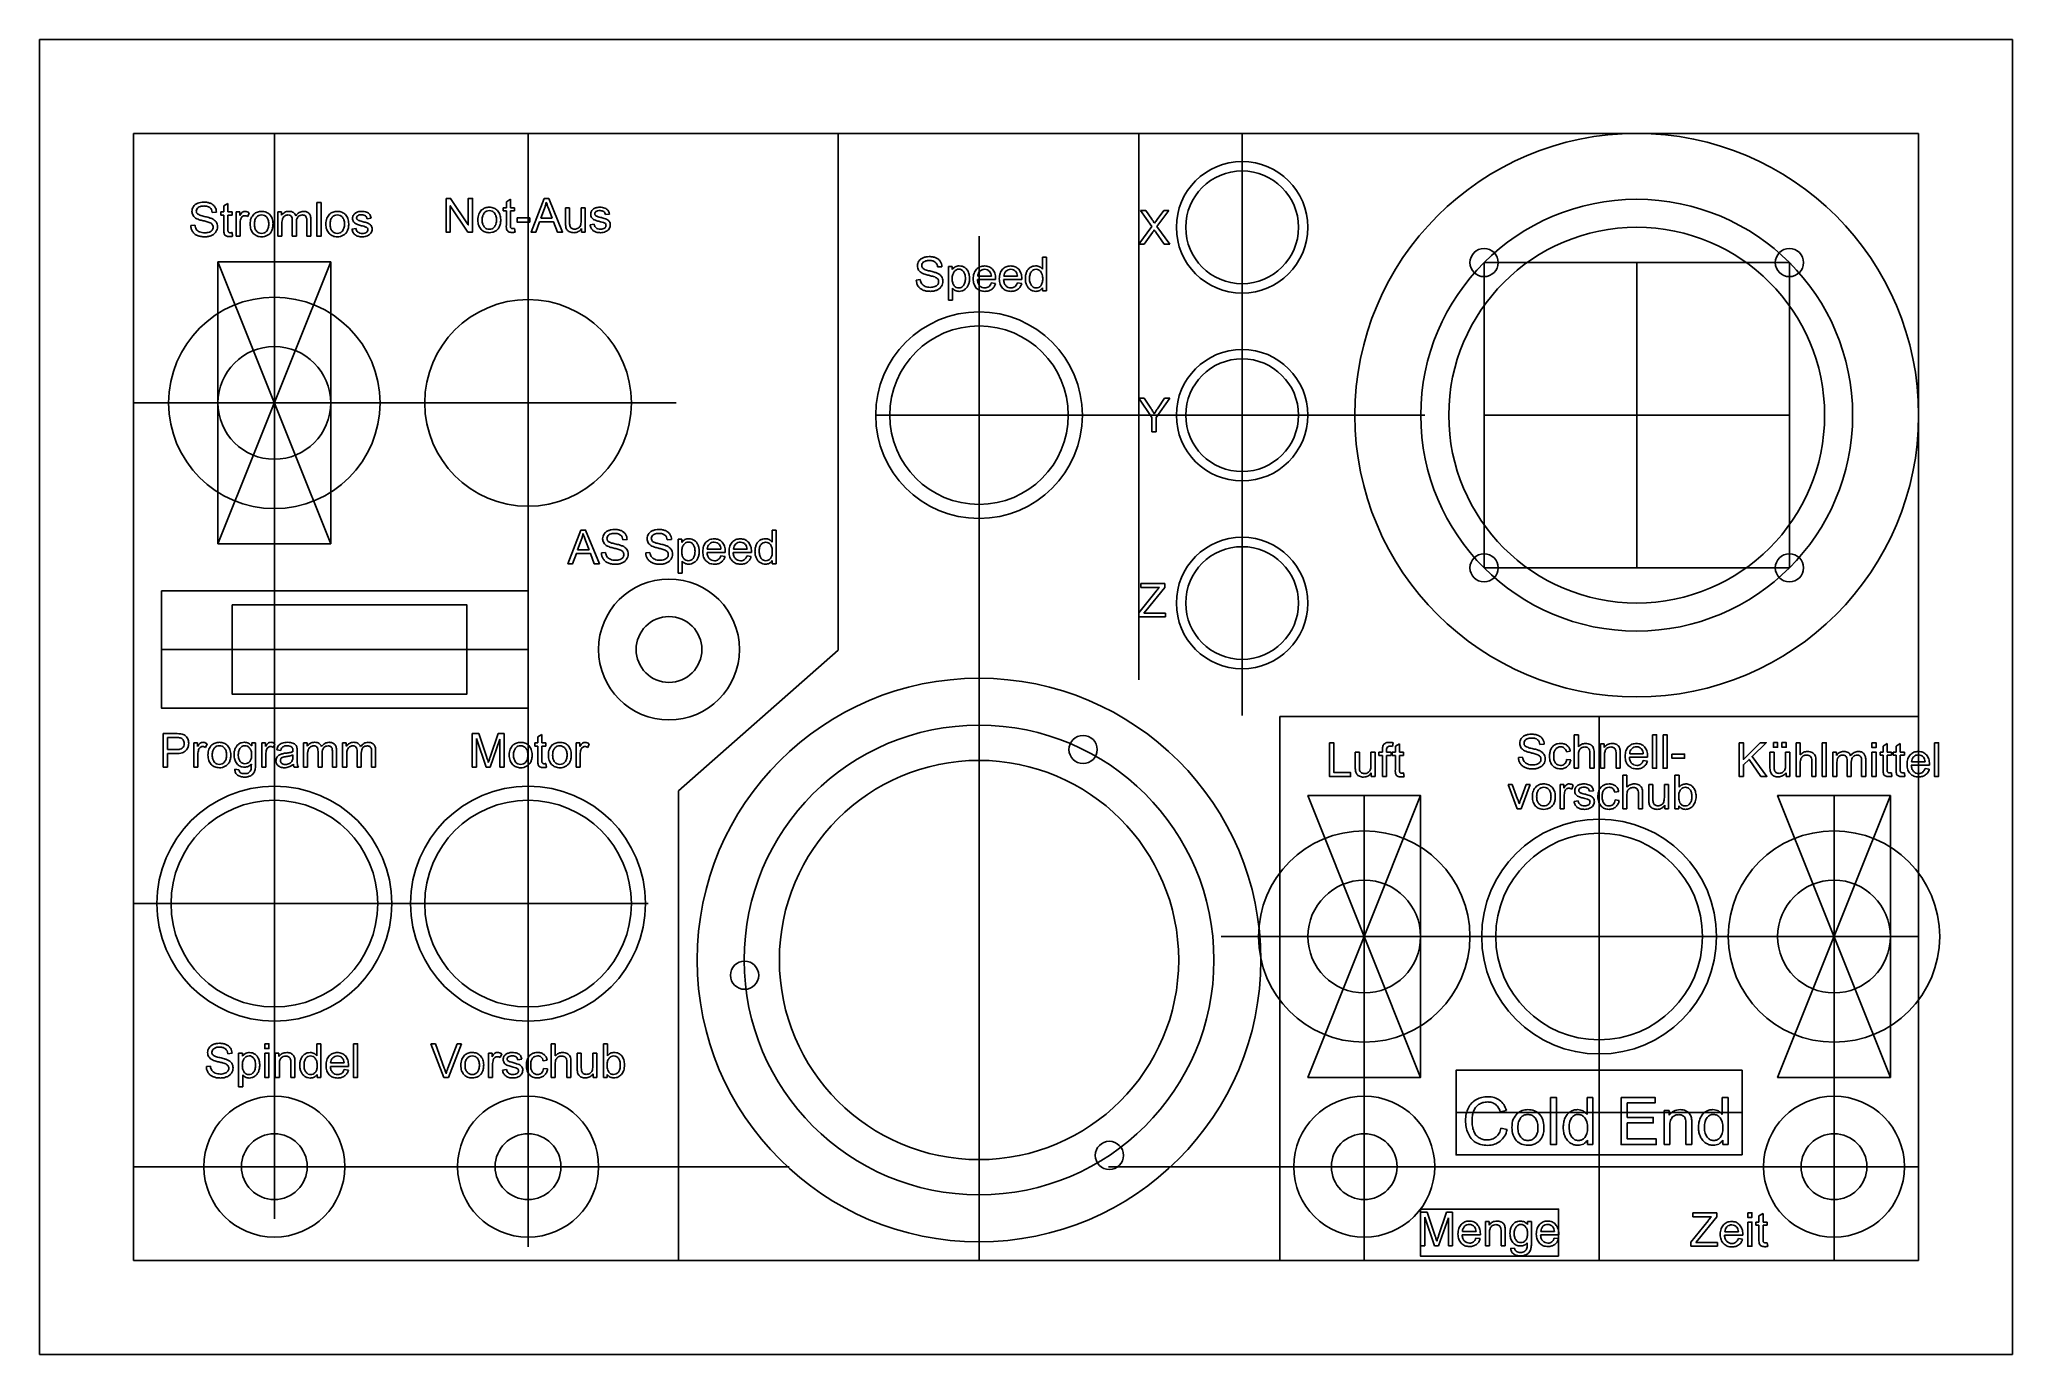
# Model space of a CAD drawing. Header units: millimetres. Extents: x 39 to 249, y 35 to 175.
import ezdxf

# ---------------------------------------------------------------- set-up
doc = ezdxf.new("R2010")
doc.units = ezdxf.units.MM
doc.layers.get('0').update_dxf_attribs({"linetype": 'CONTINUOUS'})

msp = doc.modelspace()

# ---------------------------------------------------------------- linework, layer by layer
for p, q in [((39.22, 174.54), (249.22, 174.54)), ((39.22, 34.54), (39.22, 174.54)), ((249.22, 174.54), (249.22, 34.54)), ((49.22, 164.54), (239.22, 164.54)), ((49.22, 44.54), (49.22, 164.54)), ((64.22, 164.54), (64.22, 49)), ((91.22, 164.54), (91.22, 46)), ((124.22, 164.54), (124.22, 109.54)), ((156.22, 164.54), (156.22, 106.35)), ((167.22, 164.54), (167.22, 102.56)), ((239.22, 164.54), (239.22, 44.54)), ((88.91, 157.26), (89.34, 157.53)), ((89.34, 157.53), (89.34, 156.62)), ((58.06, 156.16), (57.6, 156.12)), ((58.51, 155.84), (58.51, 156.18)), ((58.51, 156.18), (58.84, 156.18)), ((58.84, 155.84), (58.51, 155.84)), ((58.84, 156.82), (59.27, 157.09)), ((58.84, 156.18), (58.84, 156.82)), ((58.84, 154.35), (58.84, 155.84)), ((59.27, 157.09), (59.27, 156.18)), ((59.27, 156.18), (59.72, 156.18)), ((59.72, 155.84), (59.27, 155.84)), ((59.27, 155.84), (59.27, 154.32)), ((59.72, 156.18), (59.72, 155.84)), ((60.14, 153.59), (60.14, 156.18)), ((60.14, 156.18), (60.54, 156.18)), ((60.54, 156.18), (60.54, 155.79)), ((61.55, 156.1), (61.4, 155.69)), ((64.59, 153.59), (64.59, 156.18)), ((64.59, 156.18), (64.98, 156.18)), ((64.98, 156.18), (64.98, 155.82)), ((74.53, 155.51), (74.1, 155.45)), ((88.59, 156.28), (88.59, 156.62)), ((88.59, 156.62), (88.91, 156.62)), ((88.91, 156.28), (88.59, 156.28)), ((88.91, 156.62), (88.91, 157.26)), ((88.91, 154.79), (88.91, 156.28)), ((89.34, 156.62), (89.79, 156.62)), ((89.79, 156.28), (89.34, 156.28)), ((89.34, 156.28), (89.34, 154.76)), ((89.79, 156.62), (89.79, 156.28)), ((92.97, 156.55), (92.58, 155.5)), ((92.58, 155.5), (93.79, 155.5)), ((93.79, 155.5), (93.42, 156.49)), ((95.21, 155.01), (95.21, 156.62)), ((95.21, 156.62), (95.65, 156.62)), ((95.65, 156.62), (95.65, 155.18)), ((96.87, 155.23), (96.87, 156.62)), ((96.87, 156.62), (97.31, 156.62)), ((97.31, 156.62), (97.31, 154.03)), ((99.88, 155.95), (99.45, 155.89)), ((157.61, 154.61), (156.39, 156.33)), ((156.39, 156.33), (156.96, 156.33)), ((156.96, 156.33), (157.61, 155.41)), ((159.41, 156.33), (158.16, 154.64)), ((158.18, 155.38), (158.9, 156.33)), ((158.9, 156.33), (159.41, 156.33)), ((55.32, 154.74), (55.76, 154.78)), ((59.72, 153.98), (59.78, 153.59)), ((60.58, 153.59), (60.14, 153.59)), ((60.58, 154.94), (60.58, 153.59)), ((65.03, 153.59), (64.59, 153.59)), ((65.03, 154.93), (65.03, 153.59)), ((66.13, 153.59), (66.13, 155.27)), ((66.57, 153.59), (66.13, 153.59)), ((66.57, 155.09), (66.57, 153.59)), ((67.67, 153.59), (67.67, 155.22)), ((68.1, 153.59), (67.67, 153.59)), ((68.1, 155.37), (68.1, 153.59)), ((72.47, 154.36), (72.91, 154.43)), ((89.79, 154.42), (89.85, 154.03)), ((96.92, 154.03), (96.92, 154.41)), ((97.31, 154.03), (96.92, 154.03)), ((97.82, 154.8), (98.26, 154.87)), ((139.22, 44.54), (139.22, 153.6)), ((156.23, 152.75), (157.61, 154.61)), ((157.7, 154), (156.8, 152.75)), ((158.92, 152.75), (158.02, 154.02)), ((158.16, 154.64), (159.51, 152.75)), ((145.96, 150.08), (145.96, 151.36)), ((145.96, 151.36), (146.4, 151.36)), ((146.4, 151.36), (146.4, 147.78)), ((156.8, 152.75), (156.23, 152.75)), ((159.51, 152.75), (158.92, 152.75)), ((70.22, 150.85), (58.22, 120.85)), ((58.22, 150.85), (70.22, 150.85)), ((58.22, 150.85), (70.22, 120.85)), ((58.22, 120.85), (58.22, 150.85)), ((70.22, 150.85), (70.22, 120.85)), ((135.27, 150.35), (134.81, 150.32)), ((135.96, 146.79), (135.96, 150.38)), ((135.96, 150.38), (136.37, 150.38)), ((136.37, 150.38), (136.37, 150.04)), ((139.08, 149.33), (140.53, 149.33)), ((141.86, 149.33), (143.31, 149.33)), ((209.22, 150.79), (209.22, 118.29)), ((132.53, 148.93), (132.97, 148.97)), ((136.4, 148.05), (136.4, 146.79)), ((140.99, 148.97), (139.05, 148.97)), ((140.52, 148.62), (140.97, 148.56)), ((143.77, 148.97), (141.83, 148.97)), ((143.3, 148.62), (143.76, 148.56)), ((145.99, 147.78), (145.99, 148.11)), ((146.4, 147.78), (145.99, 147.78)), ((136.4, 146.79), (135.96, 146.79)), ((49.22, 135.85), (107, 135.85)), ((186.66, 134.54), (128.22, 134.54)), ((157.61, 134.3), (156.23, 136.36)), ((156.23, 136.36), (156.81, 136.36)), ((156.81, 136.36), (157.51, 135.28)), ((159.51, 136.36), (158.08, 134.3)), ((158.27, 135.31), (158.96, 136.36)), ((158.96, 136.36), (159.51, 136.36)), ((192.97, 134.54), (225.47, 134.54)), ((157.61, 132.78), (157.61, 134.3)), ((158.08, 132.78), (157.61, 132.78)), ((158.08, 134.3), (158.08, 132.78)), ((117.19, 121.03), (117.19, 122.31)), ((117.19, 122.31), (117.62, 122.31)), ((117.62, 122.31), (117.62, 118.73)), ((70.22, 120.85), (58.22, 120.85)), ((96.88, 121.25), (96.49, 120.2)), ((96.49, 120.2), (97.71, 120.2)), ((97.71, 120.2), (97.33, 121.2)), ((99.03, 119.88), (99.47, 119.92)), ((101.77, 121.31), (101.31, 121.27)), ((103.75, 119.88), (104.2, 119.92)), ((106.49, 121.31), (106.04, 121.27)), ((107.19, 117.74), (107.19, 121.33)), ((107.19, 121.33), (107.59, 121.33)), ((107.59, 121.33), (107.59, 120.99)), ((112.21, 119.92), (110.28, 119.92)), ((110.3, 120.28), (111.75, 120.28)), ((114.99, 119.92), (113.06, 119.92)), ((113.08, 120.28), (114.53, 120.28)), ((107.63, 117.74), (107.19, 117.74)), ((107.63, 119), (107.63, 117.74)), ((111.75, 119.57), (112.2, 119.51)), ((114.53, 119.57), (114.98, 119.51)), ((117.21, 118.73), (117.21, 119.06)), ((117.62, 118.73), (117.21, 118.73)), ((156.23, 113.5), (158.06, 115.79)), ((156.44, 116.21), (156.44, 116.64)), ((156.44, 116.64), (159, 116.64)), ((158.43, 116.21), (156.44, 116.21)), ((159, 116.21), (156.99, 113.73)), ((159, 116.64), (159, 116.21)), ((156.23, 113.06), (156.23, 113.5)), ((156.99, 113.73), (156.77, 113.48)), ((156.77, 113.48), (159.06, 113.48)), ((159.06, 113.48), (159.06, 113.06)), ((159.06, 113.06), (156.23, 113.06)), ((91.22, 109.6), (52.22, 109.6)), ((59.72, 109.6), (84.72, 109.6)), ((107.22, 94.54), (124.22, 109.54)), ((239.22, 102.47), (171.22, 102.47)), ((171.22, 102.47), (171.22, 44.54)), ((205.22, 102.47), (205.22, 44.54)), ((52.37, 97.06), (52.37, 100.64)), ((52.37, 100.64), (53.72, 100.64)), ((53.76, 100.22), (52.85, 100.22)), ((52.85, 100.22), (52.85, 98.94)), ((52.85, 98.94), (53.77, 98.94)), ((55.65, 97.06), (55.65, 99.66)), ((55.65, 99.66), (56.04, 99.66)), ((56.04, 99.66), (56.04, 99.26)), ((57.06, 99.57), (56.9, 99.17)), ((61.81, 99.34), (61.81, 99.66)), ((61.81, 99.66), (62.21, 99.66)), ((62.21, 99.66), (62.21, 97.42)), ((62.87, 97.06), (62.87, 99.66)), ((62.87, 99.66), (63.27, 99.66)), ((63.27, 99.66), (63.27, 99.26)), ((64.28, 99.57), (64.13, 99.17)), ((64.9, 98.86), (64.47, 98.92)), ((66.64, 98.74), (66.64, 98.15)), ((67.32, 97.06), (67.32, 99.66)), ((67.32, 99.66), (67.72, 99.66)), ((67.72, 99.66), (67.72, 99.29)), ((68.87, 97.06), (68.87, 98.75)), ((70.84, 98.84), (70.84, 97.06)), ((71.49, 97.06), (71.49, 99.66)), ((71.49, 99.66), (71.88, 99.66)), ((71.88, 99.66), (71.88, 99.29)), ((73.03, 97.06), (73.03, 98.75)), ((75, 98.84), (75, 97.06)), ((85.26, 97.06), (85.26, 100.64)), ((85.26, 100.64), (85.98, 100.64)), ((86.75, 97.06), (85.72, 100.11)), ((85.72, 100.11), (85.72, 97.06)), ((85.98, 100.64), (86.82, 98.11)), ((87.18, 98.15), (88.04, 100.64)), ((88.22, 100.06), (87.18, 97.06)), ((88.04, 100.64), (88.68, 100.64)), ((88.22, 97.06), (88.22, 100.06)), ((88.68, 100.64), (88.68, 97.06)), ((91.93, 99.31), (91.93, 99.66)), ((91.93, 99.66), (92.25, 99.66)), ((92.25, 99.31), (91.93, 99.31)), ((92.25, 100.3), (92.68, 100.56)), ((92.25, 99.66), (92.25, 100.3)), ((92.25, 97.82), (92.25, 99.31)), ((92.68, 100.56), (92.68, 99.66)), ((92.68, 99.66), (93.13, 99.66)), ((93.13, 99.31), (92.68, 99.31)), ((92.68, 99.31), (92.68, 97.8)), ((93.13, 99.66), (93.13, 99.31)), ((96.33, 97.06), (96.33, 99.66)), ((96.33, 99.66), (96.73, 99.66)), ((96.73, 99.66), (96.73, 99.26)), ((97.74, 99.57), (97.59, 99.16)), ((182.16, 98.66), (182.16, 98.93)), ((182.6, 98.9), (182.6, 98.66)), ((183.29, 99.66), (183.22, 99.28)), ((183.53, 99.3), (183.96, 99.56)), ((183.53, 98.66), (183.53, 99.3)), ((183.96, 99.56), (183.96, 98.66)), ((199.37, 99.52), (198.92, 99.48)), ((202.15, 98.78), (201.73, 98.71)), ((202.57, 96.95), (202.57, 100.52)), ((202.57, 100.52), (203.01, 100.52)), ((203.01, 100.52), (203.01, 99.24)), ((205.35, 96.95), (205.35, 99.54)), ((205.35, 99.54), (205.75, 99.54)), ((205.75, 99.54), (205.75, 99.17)), ((226.19, 96.09), (226.19, 99.67)), ((226.19, 99.67), (226.63, 99.67)), ((226.63, 99.67), (226.63, 98.38)), ((235.44, 99.32), (235.87, 99.59)), ((235.44, 98.68), (235.44, 99.32)), ((235.87, 99.59), (235.87, 98.68)), ((236.83, 99.32), (237.26, 99.59)), ((236.83, 98.68), (236.83, 99.32)), ((237.26, 99.59), (237.26, 98.68)), ((52.85, 97.06), (52.37, 97.06)), ((53.76, 98.52), (52.85, 98.52)), ((52.85, 98.52), (52.85, 97.06)), ((56.09, 97.06), (55.65, 97.06)), ((56.09, 98.42), (56.09, 97.06)), ((60.02, 96.85), (60.44, 96.79)), ((63.31, 97.06), (62.87, 97.06)), ((63.31, 98.42), (63.31, 97.06)), ((66.2, 98.2), (66.2, 98.37)), ((66.78, 97.06), (66.32, 97.06)), ((67.76, 97.06), (67.32, 97.06)), ((67.76, 98.41), (67.76, 97.06)), ((69.3, 97.06), (68.87, 97.06)), ((69.3, 98.57), (69.3, 97.06)), ((70.4, 97.06), (70.4, 98.7)), ((70.84, 97.06), (70.4, 97.06)), ((71.93, 97.06), (71.49, 97.06)), ((71.93, 98.41), (71.93, 97.06)), ((73.47, 97.06), (73.03, 97.06)), ((73.47, 98.57), (73.47, 97.06)), ((74.57, 97.06), (74.57, 98.7)), ((75, 97.06), (74.57, 97.06)), ((85.72, 97.06), (85.26, 97.06)), ((87.18, 97.06), (86.75, 97.06)), ((88.68, 97.06), (88.22, 97.06)), ((93.13, 97.46), (93.19, 97.07)), ((96.77, 97.06), (96.33, 97.06)), ((96.77, 98.42), (96.77, 97.06)), ((179.27, 97.05), (179.27, 98.66)), ((179.27, 98.66), (179.7, 98.66)), ((179.7, 98.66), (179.7, 97.22)), ((180.93, 97.27), (180.93, 98.66)), ((180.93, 98.66), (181.37, 98.66)), ((181.37, 98.66), (181.37, 96.07)), ((181.77, 98.32), (181.77, 98.66)), ((181.77, 98.66), (182.16, 98.66)), ((182.16, 98.32), (181.77, 98.32)), ((182.16, 96.07), (182.16, 98.32)), ((182.6, 98.66), (183.1, 98.66)), ((183.1, 98.32), (182.6, 98.32)), ((182.6, 98.32), (182.6, 96.07)), ((183.1, 98.66), (183.1, 98.32)), ((183.2, 98.32), (183.2, 98.66)), ((183.2, 98.66), (183.53, 98.66)), ((183.53, 98.32), (183.2, 98.32)), ((183.53, 96.83), (183.53, 98.32)), ((183.96, 98.66), (184.4, 98.66)), ((184.4, 98.32), (183.96, 98.32)), ((183.96, 98.32), (183.96, 96.8)), ((184.4, 98.66), (184.4, 98.32)), ((196.63, 98.1), (197.08, 98.13)), ((201.76, 97.9), (202.2, 97.84)), ((203.01, 96.95), (202.57, 96.95)), ((203.01, 98.36), (203.01, 96.95)), ((204.24, 96.95), (204.24, 98.59)), ((204.68, 96.95), (204.24, 96.95)), ((204.68, 98.59), (204.68, 96.95)), ((205.79, 96.95), (205.35, 96.95)), ((205.79, 98.36), (205.79, 96.95)), ((207.02, 96.95), (207.02, 98.52)), ((207.46, 96.95), (207.02, 96.95)), ((207.46, 98.54), (207.46, 96.95)), ((210.37, 98.13), (208.44, 98.13)), ((208.47, 98.49), (209.91, 98.49)), ((209.91, 97.78), (210.36, 97.72)), ((223.4, 97.08), (223.4, 98.68)), ((223.4, 98.68), (223.84, 98.68)), ((223.84, 98.68), (223.84, 97.24)), ((225.06, 97.29), (225.06, 98.68)), ((225.06, 98.68), (225.5, 98.68)), ((225.5, 98.68), (225.5, 96.09)), ((226.63, 97.51), (226.63, 96.09)), ((227.86, 96.09), (227.86, 97.73)), ((228.3, 97.73), (228.3, 96.09)), ((230.08, 96.09), (230.08, 98.68)), ((230.08, 98.68), (230.47, 98.68)), ((230.47, 98.68), (230.47, 98.32)), ((230.52, 97.43), (230.52, 96.09)), ((231.62, 96.09), (231.62, 97.77)), ((232.06, 97.6), (232.06, 96.09)), ((233.16, 96.09), (233.16, 97.72)), ((233.59, 97.87), (233.59, 96.09)), ((235.12, 98.34), (235.12, 98.68)), ((235.12, 98.68), (235.44, 98.68)), ((235.44, 98.34), (235.12, 98.34)), ((235.44, 96.85), (235.44, 98.34)), ((235.87, 98.68), (236.32, 98.68)), ((236.32, 98.34), (235.87, 98.34)), ((235.87, 98.34), (235.87, 96.82)), ((236.32, 98.68), (236.32, 98.34)), ((236.5, 98.34), (236.5, 98.68)), ((236.5, 98.68), (236.83, 98.68)), ((236.83, 98.34), (236.5, 98.34)), ((236.83, 96.85), (236.83, 98.34)), ((237.26, 98.68), (237.71, 98.68)), ((237.71, 98.34), (237.26, 98.34)), ((237.26, 98.34), (237.26, 96.82)), ((237.71, 98.68), (237.71, 98.34)), ((240.38, 97.27), (238.44, 97.27)), ((238.47, 97.64), (239.91, 97.64)), ((239.91, 96.92), (240.36, 96.87)), ((107.22, 44.54), (107.22, 94.54)), ((180.97, 96.07), (180.97, 96.45)), ((181.37, 96.07), (180.97, 96.07)), ((182.6, 96.07), (182.16, 96.07)), ((184.4, 96.46), (184.47, 96.07)), ((196.5, 92.64), (195.52, 95.23)), ((195.52, 95.23), (195.98, 95.23)), ((195.98, 95.23), (196.54, 93.68)), ((196.87, 93.65), (197.44, 95.23)), ((197.89, 95.23), (196.91, 92.64)), ((197.44, 95.23), (197.89, 95.23)), ((201.06, 92.64), (201.06, 95.23)), ((201.06, 95.23), (201.45, 95.23)), ((201.45, 95.23), (201.45, 94.84)), ((202.47, 95.15), (202.32, 94.74)), ((204.61, 94.56), (204.18, 94.5)), ((207.73, 92.64), (207.73, 96.22)), ((207.73, 96.22), (208.17, 96.22)), ((208.17, 96.22), (208.17, 94.93)), ((210.5, 93.62), (210.5, 95.23)), ((210.5, 95.23), (210.94, 95.23)), ((210.94, 95.23), (210.94, 93.79)), ((212.16, 93.84), (212.16, 95.23)), ((212.16, 95.23), (212.6, 95.23)), ((212.6, 95.23), (212.6, 92.64)), ((213.29, 92.64), (213.29, 96.22)), ((213.29, 96.22), (213.73, 96.22)), ((213.73, 96.22), (213.73, 94.94)), ((225.11, 96.09), (225.11, 96.47)), ((225.5, 96.09), (225.11, 96.09)), ((226.63, 96.09), (226.19, 96.09)), ((228.3, 96.09), (227.86, 96.09)), ((230.52, 96.09), (230.08, 96.09)), ((232.06, 96.09), (231.62, 96.09)), ((233.59, 96.09), (233.16, 96.09)), ((236.32, 96.48), (236.38, 96.09)), ((237.71, 96.48), (237.77, 96.09)), ((180.22, 94.04), (180.22, 44.54)), ((196.91, 92.64), (196.5, 92.64)), ((201.5, 92.64), (201.06, 92.64)), ((201.5, 94), (201.5, 92.64)), ((202.55, 93.41), (202.99, 93.48)), ((207.31, 94.47), (206.88, 94.4)), ((206.92, 93.59), (207.35, 93.53)), ((208.17, 92.64), (207.73, 92.64)), ((208.17, 94.06), (208.17, 92.64)), ((209.4, 92.64), (209.4, 94.28)), ((209.84, 92.64), (209.4, 92.64)), ((209.84, 94.28), (209.84, 92.64)), ((212.21, 92.64), (212.21, 93.02)), ((212.6, 92.64), (212.21, 92.64)), ((213.7, 92.64), (213.29, 92.64)), ((213.7, 92.96), (213.7, 92.64)), ((230.22, 94.04), (230.22, 44.54)), ((49.22, 82.54), (50, 82.54)), ((50, 82.54), (104, 82.54)), ((239.22, 79.04), (165, 79.04)), ((68.74, 66.33), (68.74, 67.62)), ((68.74, 67.62), (69.18, 67.62)), ((69.18, 67.62), (69.18, 64.04)), ((82.25, 64.05), (80.87, 67.63)), ((80.87, 67.63), (81.38, 67.63)), ((81.38, 67.63), (82.31, 65.03)), ((82.69, 65.03), (83.66, 67.63)), ((84.14, 67.63), (82.74, 64.05)), ((83.66, 67.63), (84.14, 67.63)), ((93.68, 64.05), (93.68, 67.63)), ((93.68, 67.63), (94.12, 67.63)), ((94.12, 67.63), (94.12, 66.34)), ((99.24, 64.05), (99.24, 67.63)), ((99.24, 67.63), (99.68, 67.63)), ((99.68, 67.63), (99.68, 66.35)), ((56.98, 65.19), (57.42, 65.23)), ((59.72, 66.61), (59.26, 66.57)), ((60.42, 63.04), (60.42, 66.63)), ((60.42, 66.63), (60.82, 66.63)), ((60.82, 66.63), (60.82, 66.29)), ((64.31, 64.04), (64.31, 66.63)), ((64.31, 66.63), (64.7, 66.63)), ((64.7, 66.63), (64.7, 66.26)), ((64.75, 65.45), (64.75, 64.04)), ((65.97, 64.04), (65.97, 65.62)), ((66.41, 65.63), (66.41, 64.04)), ((72.11, 65.22), (70.18, 65.22)), ((70.2, 65.58), (71.65, 65.58)), ((87.01, 64.05), (87.01, 66.64)), ((87.01, 66.64), (87.4, 66.64)), ((87.4, 66.64), (87.4, 66.25)), ((87.45, 65.4), (87.45, 64.05)), ((88.42, 66.56), (88.27, 66.15)), ((90.56, 65.97), (90.13, 65.91)), ((93.26, 65.88), (92.83, 65.81)), ((94.12, 65.46), (94.12, 64.05)), ((95.35, 64.05), (95.35, 65.69)), ((95.79, 65.69), (95.79, 64.05)), ((96.45, 65.03), (96.45, 66.64)), ((96.45, 66.64), (96.89, 66.64)), ((96.89, 66.64), (96.89, 65.2)), ((98.11, 65.25), (98.11, 66.64)), ((98.11, 66.64), (98.55, 66.64)), ((98.55, 66.64), (98.55, 64.05)), ((60.85, 63.04), (60.42, 63.04)), ((60.85, 64.31), (60.85, 63.04)), ((64.75, 64.04), (64.31, 64.04)), ((66.41, 64.04), (65.97, 64.04)), ((68.77, 64.04), (68.77, 64.37)), ((69.18, 64.04), (68.77, 64.04)), ((71.64, 64.87), (72.1, 64.82)), ((82.74, 64.05), (82.25, 64.05)), ((87.45, 64.05), (87.01, 64.05)), ((88.5, 64.82), (88.94, 64.89)), ((92.87, 65), (93.3, 64.94)), ((94.12, 64.05), (93.68, 64.05)), ((95.79, 64.05), (95.35, 64.05)), ((98.16, 64.05), (98.16, 64.43)), ((98.55, 64.05), (98.16, 64.05)), ((99.64, 64.05), (99.24, 64.05)), ((99.64, 64.37), (99.64, 64.05)), ((205.22, 64.8), (205.22, 55.8)), ((203.93, 60.11), (203.93, 61.91)), ((203.93, 61.91), (204.55, 61.91)), ((204.55, 61.91), (204.55, 56.9)), ((218.33, 60.11), (218.33, 61.91)), ((218.33, 61.91), (218.95, 61.91)), ((218.95, 61.91), (218.95, 56.9)), ((189.99, 60.3), (220.44, 60.3)), ((195.35, 60.53), (194.69, 60.38)), ((212.13, 56.9), (212.13, 60.53)), ((212.13, 60.53), (212.68, 60.53)), ((212.68, 60.53), (212.68, 60.01)), ((212.74, 58.88), (212.74, 56.9)), ((214.46, 56.9), (214.46, 59.11)), ((215.08, 59.13), (215.08, 56.9)), ((194.77, 58.65), (195.43, 58.49)), ((203.97, 56.9), (203.97, 57.36)), ((204.55, 56.9), (203.97, 56.9)), ((212.74, 56.9), (212.13, 56.9)), ((215.08, 56.9), (214.46, 56.9)), ((218.37, 56.9), (218.37, 57.36)), ((218.95, 56.9), (218.37, 56.9)), ((49.22, 54.54), (119, 54.54)), ((239.22, 54.54), (153, 54.54)), ((186.21, 46.1), (186.21, 49.68)), ((186.21, 49.68), (186.92, 49.68)), ((187.7, 46.1), (186.67, 49.15)), ((186.67, 49.15), (186.67, 46.1)), ((186.92, 49.68), (187.77, 47.14)), ((188.13, 47.19), (188.99, 49.68)), ((189.17, 49.09), (188.13, 46.1)), ((188.99, 49.68), (189.63, 49.68)), ((189.17, 46.1), (189.17, 49.09)), ((189.63, 49.68), (189.63, 46.1)), ((193.12, 46.1), (193.12, 48.69)), ((193.12, 48.69), (193.51, 48.69)), ((193.51, 48.69), (193.51, 48.32)), ((197.61, 48.38), (197.61, 48.69)), ((197.61, 48.69), (198.01, 48.69)), ((198.01, 48.69), (198.01, 46.45)), ((214.98, 46.5), (216.81, 48.79)), ((215.18, 49.21), (215.18, 49.64)), ((215.18, 49.64), (217.75, 49.64)), ((217.18, 49.21), (215.18, 49.21)), ((217.75, 49.21), (215.74, 46.73)), ((217.75, 49.64), (217.75, 49.21)), ((221.91, 48.31), (221.91, 48.65)), ((221.91, 48.65), (222.23, 48.65)), ((222.23, 48.31), (221.91, 48.31)), ((222.23, 49.29), (222.67, 49.56)), ((222.23, 48.65), (222.23, 49.29)), ((222.23, 46.82), (222.23, 48.31)), ((222.67, 49.56), (222.67, 48.65)), ((222.67, 48.65), (223.11, 48.65)), ((223.11, 48.31), (222.67, 48.31)), ((222.67, 48.31), (222.67, 46.79)), ((223.11, 48.65), (223.11, 48.31)), ((192.58, 47.28), (190.64, 47.28)), ((190.67, 47.64), (192.12, 47.64)), ((192.11, 46.93), (192.56, 46.88)), ((193.56, 47.51), (193.56, 46.1)), ((194.78, 46.1), (194.78, 47.68)), ((195.22, 47.69), (195.22, 46.1)), ((200.92, 47.28), (198.99, 47.28)), ((199.01, 47.64), (200.46, 47.64)), ((200.45, 46.93), (200.91, 46.88)), ((214.98, 46.06), (214.98, 46.5)), ((215.74, 46.73), (215.52, 46.48)), ((215.52, 46.48), (217.81, 46.48)), ((217.81, 46.48), (217.81, 46.06)), ((220.5, 47.24), (218.57, 47.24)), ((218.59, 47.6), (220.04, 47.6)), ((220.04, 46.89), (220.49, 46.84)), ((223.11, 46.45), (223.18, 46.06)), ((239.22, 44.54), (49.22, 44.54)), ((186.67, 46.1), (186.21, 46.1)), ((188.13, 46.1), (187.7, 46.1)), ((189.63, 46.1), (189.17, 46.1)), ((193.56, 46.1), (193.12, 46.1)), ((195.22, 46.1), (194.78, 46.1)), ((195.82, 45.88), (196.24, 45.82)), ((217.81, 46.06), (214.98, 46.06)), ((249.22, 34.54), (39.22, 34.54))]:
    msp.add_line(p, q)
for points in [[(82.49, 157.61), (82.49, 154.03), (82.94, 154.03), (82.94, 156.84), (84.82, 154.03), (85.31, 154.03), (85.31, 157.61), (84.85, 157.61), (84.85, 154.8), (82.97, 157.61)], [(92.92, 157.61), (91.54, 154.03), (92.05, 154.03), (92.44, 155.11), (93.94, 155.11), (94.35, 154.03), (94.89, 154.03), (93.43, 157.61)], [(68.75, 157.17), (68.75, 153.59), (69.19, 153.59), (69.19, 157.17)], [(90.05, 155.54), (90.05, 155.1), (91.4, 155.1), (91.4, 155.54)], [(192.97, 118.29), (225.47, 118.29), (225.47, 150.79), (192.97, 150.79)], [(96.83, 122.31), (95.46, 118.73), (95.96, 118.73), (96.36, 119.82), (97.85, 119.82), (98.27, 118.73), (98.81, 118.73), (97.34, 122.31)], [(52.22, 115.85), (91.22, 115.85), (91.22, 103.35), (52.22, 103.35)], [(59.72, 114.35), (84.72, 114.35), (84.72, 104.85), (59.72, 104.85)], [(176.53, 99.65), (176.53, 96.07), (178.77, 96.07), (178.77, 96.49), (177, 96.49), (177, 99.65)], [(210.9, 100.52), (210.9, 96.95), (211.34, 96.95), (211.34, 100.52)], [(212.02, 100.52), (212.02, 96.95), (212.46, 96.95), (212.46, 100.52)], [(220.11, 99.67), (220.11, 96.09), (220.58, 96.09), (220.58, 97.33), (221.17, 97.9), (222.44, 96.09), (223.07, 96.09), (221.5, 98.22), (223, 99.67), (222.36, 99.67), (220.58, 97.89), (220.58, 99.67)], [(223.77, 99.69), (223.77, 99.19), (224.22, 99.19), (224.22, 99.69)], [(224.68, 99.69), (224.68, 99.19), (225.13, 99.19), (225.13, 99.69)], [(228.96, 99.67), (228.96, 96.09), (229.4, 96.09), (229.4, 99.67)], [(234.25, 99.67), (234.25, 99.16), (234.69, 99.16), (234.69, 99.67)], [(240.91, 99.67), (240.91, 96.09), (241.35, 96.09), (241.35, 99.67)], [(212.97, 98.46), (212.97, 98.02), (214.32, 98.02), (214.32, 98.46)], [(234.25, 98.68), (234.25, 96.09), (234.69, 96.09), (234.69, 98.68)], [(186.22, 64.04), (174.22, 94.04), (186.22, 94.04), (174.22, 64.04), (186.22, 64.04), (186.22, 94.04)], [(236.22, 64.04), (224.22, 94.04), (236.22, 94.04), (224.22, 64.04), (236.22, 64.04), (236.22, 94.04)], [(63.2, 67.62), (63.2, 67.11), (63.64, 67.11), (63.64, 67.62)], [(72.64, 67.62), (72.64, 64.04), (73.08, 64.04), (73.08, 67.62)], [(63.2, 66.63), (63.2, 64.04), (63.64, 64.04), (63.64, 66.63)], [(220.44, 55.8), (189.99, 55.8), (189.99, 64.8), (220.44, 64.8)], [(200.05, 61.91), (200.05, 56.9), (200.67, 56.9), (200.67, 61.91)], [(207.55, 61.91), (207.55, 56.9), (211.29, 56.9), (211.29, 57.49), (208.21, 57.49), (208.21, 59.19), (210.98, 59.19), (210.98, 59.78), (208.21, 59.78), (208.21, 61.32), (211.17, 61.32), (211.17, 61.91)], [(200.91, 45.03), (186.2, 45.03), (186.2, 50.03), (200.91, 50.03)], [(221.04, 49.64), (221.04, 49.13), (221.48, 49.13), (221.48, 49.64)], [(221.04, 48.65), (221.04, 46.06), (221.48, 46.06), (221.48, 48.65)]]:
    msp.add_lwpolyline(points, close=True)
for centre, radius in [((209.22, 134.54), 30), ((167.22, 154.54), 7), ((167.22, 154.54), 6), ((209.22, 134.54), 22.98), ((209.22, 134.54), 20), ((192.97, 150.79), 1.5), ((225.47, 150.79), 1.5), ((64.22, 135.85), 11.25), ((91.22, 135.85), 11), ((139.22, 134.54), 11), ((139.22, 134.54), 9.5), ((64.22, 135.85), 6), ((167.22, 134.54), 7), ((167.22, 134.54), 6), ((167.22, 114.54), 7), ((167.22, 114.54), 6), ((192.97, 118.29), 1.5), ((225.47, 118.29), 1.5), ((106.22, 109.6), 7.5), ((106.22, 109.6), 3.5), ((139.22, 76.54), 30), ((139.22, 76.54), 25), ((150.29, 98.95), 1.5), ((139.22, 76.54), 21.25), ((64.22, 82.54), 12.5), ((91.22, 82.54), 12.5), ((64.22, 82.54), 11), ((91.22, 82.54), 11), ((205.22, 79.04), 12.5), ((180.22, 79.04), 11.25), ((205.22, 79.04), 11), ((230.22, 79.04), 11.25), ((180.22, 79.04), 6), ((230.22, 79.04), 6), ((114.27, 74.92), 1.5), ((64.22, 54.54), 7.5), ((91.22, 54.54), 7.5), ((91.22, 54.54), 7.5), ((180.22, 54.54), 7.5), ((230.22, 54.54), 7.5), ((64.22, 54.54), 3.5), ((91.22, 54.54), 3.5), ((91.22, 54.54), 3.5), ((153.09, 55.74), 1.5), ((180.22, 54.54), 3.5), ((230.22, 54.54), 3.5)]:
    msp.add_circle(centre, radius)
for points, knots in [([(55.45, 156.24), (55.46, 156.33), (55.47, 156.51), (55.56, 156.67), (55.61, 156.75)], [0, 0, 0, 0, 0.02649511, 0.05352488, 0.05352488, 0.05352488, 0.05352488]), ([(55.58, 155.8), (55.54, 155.86), (55.47, 156), (55.46, 156.16), (55.45, 156.24)], [0, 0, 0, 0, 0.02310005, 0.04677764, 0.04677764, 0.04677764, 0.04677764]), ([(55.96, 155.46), (55.88, 155.51), (55.73, 155.59), (55.63, 155.73), (55.58, 155.8)], [0, 0, 0, 0, 0.02695823, 0.05114545, 0.05114545, 0.05114545, 0.05114545]), ([(55.61, 156.75), (55.66, 156.82), (55.79, 156.98), (55.96, 157.06), (56.06, 157.11)], [0, 0, 0, 0, 0.02806026, 0.05810036, 0.05810036, 0.05810036, 0.05810036]), ([(56.11, 156.65), (56.05, 156.6), (55.94, 156.49), (55.92, 156.34), (55.91, 156.27)], [0, 0, 0, 0, 0.02277703, 0.04395425, 0.04395425, 0.04395425, 0.04395425]), ([(55.91, 156.27), (55.91, 156.21), (55.93, 156.09), (56.01, 156), (56.05, 155.96)], [0, 0, 0, 0, 0.01791909, 0.03551004, 0.03551004, 0.03551004, 0.03551004]), ([(56.65, 155.24), (56.51, 155.27), (56.27, 155.33), (56.05, 155.42), (55.96, 155.46)], [0, 0, 0, 0, 0.04348091, 0.0727225, 0.0727225, 0.0727225, 0.0727225]), ([(56.05, 155.96), (56.13, 155.91), (56.35, 155.79), (56.6, 155.73), (56.76, 155.7)], [0, 0, 0, 0, 0.02771981, 0.07619273, 0.07619273, 0.07619273, 0.07619273]), ([(56.06, 157.11), (56.16, 157.14), (56.37, 157.21), (56.6, 157.22), (56.71, 157.23)], [0, 0, 0, 0, 0.03250493, 0.06712456, 0.06712456, 0.06712456, 0.06712456]), ([(56.73, 156.81), (56.6, 156.81), (56.38, 156.8), (56.19, 156.7), (56.11, 156.65)], [0, 0, 0, 0, 0.03734796, 0.06543398, 0.06543398, 0.06543398, 0.06543398]), ([(56.71, 157.23), (56.84, 157.22), (57.08, 157.21), (57.31, 157.14), (57.41, 157.1)], [0, 0, 0, 0, 0.03758192, 0.07170917, 0.07170917, 0.07170917, 0.07170917]), ([(57.36, 156.64), (57.27, 156.69), (57.08, 156.8), (56.86, 156.81), (56.73, 156.81)], [0, 0, 0, 0, 0.02920653, 0.06568919, 0.06568919, 0.06568919, 0.06568919]), ([(56.76, 155.7), (56.93, 155.66), (57.19, 155.6), (57.45, 155.51), (57.55, 155.47)], [0, 0, 0, 0, 0.05019029, 0.08252179, 0.08252179, 0.08252179, 0.08252179]), ([(57.6, 156.12), (57.59, 156.23), (57.55, 156.42), (57.42, 156.57), (57.36, 156.64)], [0, 0, 0, 0, 0.0308476, 0.05809241, 0.05809241, 0.05809241, 0.05809241]), ([(57.41, 157.1), (57.51, 157.05), (57.69, 156.96), (57.82, 156.8), (57.88, 156.72)], [0, 0, 0, 0, 0.03120446, 0.06075912, 0.06075912, 0.06075912, 0.06075912]), ([(57.55, 155.47), (57.65, 155.42), (57.83, 155.33), (57.96, 155.18), (58.02, 155.11)], [0, 0, 0, 0, 0.03169019, 0.05938908, 0.05938908, 0.05938908, 0.05938908]), ([(57.88, 156.72), (57.93, 156.64), (58.03, 156.46), (58.05, 156.26), (58.06, 156.16)], [0, 0, 0, 0, 0.02937694, 0.05963985, 0.05963985, 0.05963985, 0.05963985]), ([(60.54, 155.79), (60.58, 155.87), (60.65, 156), (60.77, 156.11), (60.81, 156.15)], [0, 0, 0, 0, 0.02712511, 0.04613649, 0.04613649, 0.04613649, 0.04613649]), ([(60.65, 155.46), (60.63, 155.38), (60.59, 155.21), (60.58, 155.03), (60.58, 154.94)], [0, 0, 0, 0, 0.02514352, 0.05193955, 0.05193955, 0.05193955, 0.05193955]), ([(60.82, 155.7), (60.78, 155.67), (60.71, 155.6), (60.67, 155.51), (60.65, 155.46)], [0, 0, 0, 0, 0.01426856, 0.0294477, 0.0294477, 0.0294477, 0.0294477]), ([(60.81, 156.15), (60.86, 156.18), (60.95, 156.23), (61.05, 156.23), (61.1, 156.24)], [0, 0, 0, 0, 0.01498587, 0.02988873, 0.02988873, 0.02988873, 0.02988873]), ([(61.07, 155.78), (61.03, 155.78), (60.93, 155.77), (60.86, 155.72), (60.82, 155.7)], [0, 0, 0, 0, 0.01384251, 0.02767236, 0.02767236, 0.02767236, 0.02767236]), ([(61.4, 155.69), (61.34, 155.72), (61.24, 155.77), (61.13, 155.78), (61.07, 155.78)], [0, 0, 0, 0, 0.01762479, 0.03391295, 0.03391295, 0.03391295, 0.03391295]), ([(61.1, 156.24), (61.17, 156.23), (61.33, 156.22), (61.47, 156.14), (61.55, 156.1)], [0, 0, 0, 0, 0.02267791, 0.04779927, 0.04779927, 0.04779927, 0.04779927]), ([(61.65, 154.88), (61.66, 155.1), (61.67, 155.5), (61.93, 155.81), (62.05, 155.95)], [0, 0, 0, 0, 0.0634773, 0.1167532, 0.1167532, 0.1167532, 0.1167532]), ([(62.05, 155.95), (62.17, 156.03), (62.41, 156.21), (62.71, 156.23), (62.86, 156.24)], [0, 0, 0, 0, 0.04294117, 0.08795467, 0.08795467, 0.08795467, 0.08795467]), ([(62.32, 155.63), (62.25, 155.53), (62.11, 155.3), (62.1, 155.03), (62.1, 154.88)], [0, 0, 0, 0, 0.03497362, 0.07882941, 0.07882941, 0.07882941, 0.07882941]), ([(62.86, 155.87), (62.76, 155.86), (62.55, 155.84), (62.39, 155.7), (62.32, 155.63)], [0, 0, 0, 0, 0.0307751, 0.06150028, 0.06150028, 0.06150028, 0.06150028]), ([(62.86, 156.24), (63.03, 156.23), (63.36, 156.2), (63.61, 155.99), (63.74, 155.89)], [0, 0, 0, 0, 0.04936715, 0.09624224, 0.09624224, 0.09624224, 0.09624224]), ([(63.41, 155.63), (63.33, 155.7), (63.18, 155.84), (62.97, 155.86), (62.86, 155.87)], [0, 0, 0, 0, 0.03075606, 0.06120853, 0.06120853, 0.06120853, 0.06120853]), ([(63.62, 154.9), (63.62, 155.04), (63.61, 155.31), (63.47, 155.53), (63.41, 155.63)], [0, 0, 0, 0, 0.04261839, 0.07733846, 0.07733846, 0.07733846, 0.07733846]), ([(63.74, 155.89), (63.83, 155.75), (64.05, 155.47), (64.07, 155.11), (64.08, 154.92)], [0, 0, 0, 0, 0.0488686, 0.1046023, 0.1046023, 0.1046023, 0.1046023]), ([(64.98, 155.82), (65.03, 155.88), (65.12, 156), (65.24, 156.08), (65.31, 156.12)], [0, 0, 0, 0, 0.02230342, 0.04497872, 0.04497872, 0.04497872, 0.04497872]), ([(65.1, 155.47), (65.08, 155.4), (65.03, 155.22), (65.03, 155.04), (65.03, 154.93)], [0, 0, 0, 0, 0.02355554, 0.05485563, 0.05485563, 0.05485563, 0.05485563]), ([(65.33, 155.76), (65.28, 155.72), (65.18, 155.65), (65.13, 155.53), (65.1, 155.47)], [0, 0, 0, 0, 0.01813836, 0.0370881, 0.0370881, 0.0370881, 0.0370881]), ([(65.31, 156.12), (65.38, 156.16), (65.53, 156.23), (65.69, 156.23), (65.77, 156.24)], [0, 0, 0, 0, 0.02334794, 0.04799415, 0.04799415, 0.04799415, 0.04799415]), ([(65.67, 155.86), (65.61, 155.85), (65.49, 155.85), (65.38, 155.79), (65.33, 155.76)], [0, 0, 0, 0, 0.01801894, 0.03602486, 0.03602486, 0.03602486, 0.03602486]), ([(66.02, 155.71), (65.98, 155.75), (65.88, 155.85), (65.75, 155.85), (65.67, 155.86)], [0, 0, 0, 0, 0.01792232, 0.03923539, 0.03923539, 0.03923539, 0.03923539]), ([(65.77, 156.24), (65.86, 156.23), (66.03, 156.23), (66.17, 156.15), (66.24, 156.12)], [0, 0, 0, 0, 0.02638465, 0.04924549, 0.04924549, 0.04924549, 0.04924549]), ([(66.13, 155.27), (66.13, 155.36), (66.13, 155.51), (66.05, 155.65), (66.02, 155.71)], [0, 0, 0, 0, 0.02577505, 0.04577969, 0.04577969, 0.04577969, 0.04577969]), ([(66.24, 156.12), (66.3, 156.07), (66.41, 155.99), (66.47, 155.85), (66.5, 155.78)], [0, 0, 0, 0, 0.02127767, 0.04297404, 0.04297404, 0.04297404, 0.04297404]), ([(66.5, 155.78), (66.61, 155.92), (66.82, 156.17), (67.14, 156.22), (67.3, 156.24)], [0, 0, 0, 0, 0.04912341, 0.09522091, 0.09522091, 0.09522091, 0.09522091]), ([(66.75, 155.68), (66.7, 155.6), (66.58, 155.43), (66.57, 155.21), (66.57, 155.09)], [0, 0, 0, 0, 0.02725753, 0.06212769, 0.06212769, 0.06212769, 0.06212769]), ([(67.21, 155.86), (67.12, 155.85), (66.95, 155.84), (66.82, 155.73), (66.75, 155.68)], [0, 0, 0, 0, 0.02543418, 0.04996304, 0.04996304, 0.04996304, 0.04996304]), ([(67.47, 155.79), (67.43, 155.81), (67.35, 155.85), (67.25, 155.85), (67.21, 155.86)], [0, 0, 0, 0, 0.01331196, 0.02758232, 0.02758232, 0.02758232, 0.02758232]), ([(67.3, 156.24), (67.42, 156.23), (67.64, 156.22), (67.82, 156.09), (67.9, 156.02)], [0, 0, 0, 0, 0.0345341, 0.06440239, 0.06440239, 0.06440239, 0.06440239]), ([(67.62, 155.6), (67.61, 155.64), (67.57, 155.71), (67.5, 155.76), (67.47, 155.79)], [0, 0, 0, 0, 0.01207116, 0.02461986, 0.02461986, 0.02461986, 0.02461986]), ([(67.67, 155.22), (67.67, 155.3), (67.67, 155.42), (67.64, 155.55), (67.62, 155.6)], [0, 0, 0, 0, 0.0226997, 0.03832119, 0.03832119, 0.03832119, 0.03832119]), ([(67.9, 156.02), (67.96, 155.94), (68.09, 155.74), (68.1, 155.5), (68.1, 155.37)], [0, 0, 0, 0, 0.03127748, 0.07028975, 0.07028975, 0.07028975, 0.07028975]), ([(69.7, 154.88), (69.71, 155.1), (69.73, 155.5), (69.99, 155.81), (70.1, 155.95)], [0, 0, 0, 0, 0.0634773, 0.1167532, 0.1167532, 0.1167532, 0.1167532]), ([(70.1, 155.95), (70.22, 156.03), (70.47, 156.21), (70.77, 156.23), (70.92, 156.24)], [0, 0, 0, 0, 0.04294117, 0.08795467, 0.08795467, 0.08795467, 0.08795467]), ([(70.37, 155.63), (70.31, 155.53), (70.17, 155.3), (70.16, 155.03), (70.15, 154.88)], [0, 0, 0, 0, 0.03497362, 0.07882941, 0.07882941, 0.07882941, 0.07882941]), ([(70.92, 155.87), (70.81, 155.86), (70.6, 155.84), (70.45, 155.7), (70.37, 155.63)], [0, 0, 0, 0, 0.0307751, 0.06150028, 0.06150028, 0.06150028, 0.06150028]), ([(70.92, 156.24), (71.09, 156.23), (71.42, 156.2), (71.67, 155.99), (71.79, 155.89)], [0, 0, 0, 0, 0.04936715, 0.09624224, 0.09624224, 0.09624224, 0.09624224]), ([(71.46, 155.63), (71.38, 155.7), (71.23, 155.84), (71.02, 155.86), (70.92, 155.87)], [0, 0, 0, 0, 0.03075606, 0.06120853, 0.06120853, 0.06120853, 0.06120853]), ([(71.68, 154.9), (71.68, 155.04), (71.67, 155.31), (71.53, 155.53), (71.46, 155.63)], [0, 0, 0, 0, 0.04261839, 0.07733846, 0.07733846, 0.07733846, 0.07733846]), ([(71.79, 155.89), (71.89, 155.75), (72.1, 155.47), (72.12, 155.11), (72.13, 154.92)], [0, 0, 0, 0, 0.0488686, 0.1046023, 0.1046023, 0.1046023, 0.1046023]), ([(72.54, 155.49), (72.55, 155.55), (72.55, 155.66), (72.6, 155.76), (72.62, 155.81)], [0, 0, 0, 0, 0.01681056, 0.03333097, 0.03333097, 0.03333097, 0.03333097]), ([(72.64, 155.14), (72.61, 155.2), (72.56, 155.31), (72.55, 155.43), (72.54, 155.49)], [0, 0, 0, 0, 0.01808068, 0.0364585, 0.0364585, 0.0364585, 0.0364585]), ([(72.62, 155.81), (72.65, 155.86), (72.71, 155.95), (72.8, 156.02), (72.84, 156.06)], [0, 0, 0, 0, 0.01644832, 0.0329143, 0.0329143, 0.0329143, 0.0329143]), ([(72.84, 156.06), (72.88, 156.08), (72.97, 156.14), (73.07, 156.17), (73.12, 156.19)], [0, 0, 0, 0, 0.01398658, 0.03086371, 0.03086371, 0.03086371, 0.03086371]), ([(73.1, 155.78), (73.06, 155.74), (72.99, 155.68), (72.98, 155.59), (72.97, 155.54)], [0, 0, 0, 0, 0.01456747, 0.02755018, 0.02755018, 0.02755018, 0.02755018]), ([(72.97, 155.54), (72.97, 155.51), (72.98, 155.46), (73.01, 155.41), (73.02, 155.39)], [0, 0, 0, 0, 0.00822798, 0.01653347, 0.01653347, 0.01653347, 0.01653347]), ([(73.53, 155.88), (73.44, 155.88), (73.29, 155.88), (73.16, 155.81), (73.1, 155.78)], [0, 0, 0, 0, 0.02606037, 0.04489424, 0.04489424, 0.04489424, 0.04489424]), ([(73.12, 156.19), (73.18, 156.2), (73.31, 156.23), (73.43, 156.24), (73.5, 156.24)], [0, 0, 0, 0, 0.01875881, 0.03842544, 0.03842544, 0.03842544, 0.03842544]), ([(73.5, 156.24), (73.6, 156.24), (73.78, 156.23), (73.95, 156.18), (74.04, 156.15)], [0, 0, 0, 0, 0.02874012, 0.05452964, 0.05452964, 0.05452964, 0.05452964]), ([(73.93, 155.76), (73.87, 155.8), (73.75, 155.87), (73.61, 155.87), (73.53, 155.88)], [0, 0, 0, 0, 0.018916, 0.0418243, 0.0418243, 0.0418243, 0.0418243]), ([(74.1, 155.45), (74.08, 155.51), (74.06, 155.64), (73.97, 155.72), (73.93, 155.76)], [0, 0, 0, 0, 0.01871365, 0.03623831, 0.03623831, 0.03623831, 0.03623831]), ([(74.04, 156.15), (74.11, 156.12), (74.24, 156.07), (74.33, 155.96), (74.38, 155.91)], [0, 0, 0, 0, 0.02256176, 0.04198691, 0.04198691, 0.04198691, 0.04198691]), ([(74.38, 155.91), (74.41, 155.86), (74.48, 155.73), (74.51, 155.59), (74.53, 155.51)], [0, 0, 0, 0, 0.01984912, 0.04320943, 0.04320943, 0.04320943, 0.04320943]), ([(85.88, 155.32), (85.89, 155.54), (85.91, 155.94), (86.17, 156.25), (86.28, 156.39)], [0, 0, 0, 0, 0.0634773, 0.1167532, 0.1167532, 0.1167532, 0.1167532]), ([(86.28, 156.39), (86.4, 156.47), (86.65, 156.65), (86.95, 156.67), (87.1, 156.68)], [0, 0, 0, 0, 0.04294117, 0.08795467, 0.08795467, 0.08795467, 0.08795467]), ([(86.55, 156.07), (86.49, 155.97), (86.35, 155.74), (86.34, 155.47), (86.33, 155.32)], [0, 0, 0, 0, 0.03497362, 0.07882941, 0.07882941, 0.07882941, 0.07882941]), ([(87.1, 156.32), (86.99, 156.3), (86.78, 156.28), (86.63, 156.14), (86.55, 156.07)], [0, 0, 0, 0, 0.0307751, 0.06150028, 0.06150028, 0.06150028, 0.06150028]), ([(87.1, 156.68), (87.27, 156.67), (87.6, 156.64), (87.85, 156.43), (87.97, 156.33)], [0, 0, 0, 0, 0.04936715, 0.09624224, 0.09624224, 0.09624224, 0.09624224]), ([(87.64, 156.07), (87.56, 156.14), (87.41, 156.28), (87.2, 156.3), (87.1, 156.32)], [0, 0, 0, 0, 0.03075606, 0.06120853, 0.06120853, 0.06120853, 0.06120853]), ([(87.86, 155.34), (87.86, 155.48), (87.85, 155.75), (87.71, 155.97), (87.64, 156.07)], [0, 0, 0, 0, 0.04261839, 0.07733846, 0.07733846, 0.07733846, 0.07733846]), ([(87.97, 156.33), (88.07, 156.19), (88.28, 155.91), (88.3, 155.55), (88.31, 155.36)], [0, 0, 0, 0, 0.0488686, 0.1046023, 0.1046023, 0.1046023, 0.1046023]), ([(93.16, 157.23), (93.14, 157.12), (93.09, 156.88), (93.01, 156.66), (92.97, 156.55)], [0, 0, 0, 0, 0.03527753, 0.07108207, 0.07108207, 0.07108207, 0.07108207]), ([(93.42, 156.49), (93.37, 156.63), (93.27, 156.87), (93.2, 157.12), (93.16, 157.23)], [0, 0, 0, 0, 0.04375042, 0.07845726, 0.07845726, 0.07845726, 0.07845726]), ([(97.89, 155.93), (97.9, 155.99), (97.9, 156.1), (97.95, 156.2), (97.97, 156.25)], [0, 0, 0, 0, 0.01681056, 0.03333097, 0.03333097, 0.03333097, 0.03333097]), ([(97.99, 155.58), (97.96, 155.64), (97.91, 155.75), (97.9, 155.87), (97.89, 155.93)], [0, 0, 0, 0, 0.01808068, 0.0364585, 0.0364585, 0.0364585, 0.0364585]), ([(97.97, 156.25), (98, 156.3), (98.06, 156.39), (98.15, 156.46), (98.19, 156.5)], [0, 0, 0, 0, 0.01644832, 0.0329143, 0.0329143, 0.0329143, 0.0329143]), ([(98.27, 155.34), (98.22, 155.37), (98.1, 155.43), (98.03, 155.53), (97.99, 155.58)], [0, 0, 0, 0, 0.01955384, 0.03795824, 0.03795824, 0.03795824, 0.03795824]), ([(98.19, 156.5), (98.23, 156.52), (98.32, 156.58), (98.42, 156.61), (98.47, 156.63)], [0, 0, 0, 0, 0.01398658, 0.03086371, 0.03086371, 0.03086371, 0.03086371]), ([(98.45, 156.22), (98.41, 156.18), (98.34, 156.12), (98.33, 156.03), (98.32, 155.98)], [0, 0, 0, 0, 0.01456747, 0.02755018, 0.02755018, 0.02755018, 0.02755018]), ([(98.32, 155.98), (98.32, 155.96), (98.33, 155.9), (98.36, 155.85), (98.37, 155.83)], [0, 0, 0, 0, 0.00822798, 0.01653347, 0.01653347, 0.01653347, 0.01653347]), ([(98.37, 155.83), (98.39, 155.81), (98.44, 155.76), (98.51, 155.73), (98.54, 155.71)], [0, 0, 0, 0, 0.00945651, 0.02070504, 0.02070504, 0.02070504, 0.02070504]), ([(98.88, 156.32), (98.79, 156.32), (98.64, 156.32), (98.51, 156.25), (98.45, 156.22)], [0, 0, 0, 0, 0.02606037, 0.04489424, 0.04489424, 0.04489424, 0.04489424]), ([(98.47, 156.63), (98.53, 156.64), (98.65, 156.67), (98.78, 156.68), (98.85, 156.68)], [0, 0, 0, 0, 0.01875881, 0.03842544, 0.03842544, 0.03842544, 0.03842544]), ([(98.54, 155.71), (98.58, 155.7), (98.71, 155.66), (98.84, 155.62), (98.93, 155.6)], [0, 0, 0, 0, 0.01361029, 0.0404139, 0.0404139, 0.0404139, 0.0404139]), ([(98.85, 156.68), (98.95, 156.68), (99.13, 156.67), (99.3, 156.62), (99.38, 156.59)], [0, 0, 0, 0, 0.02874012, 0.05452964, 0.05452964, 0.05452964, 0.05452964]), ([(99.28, 156.21), (99.22, 156.24), (99.1, 156.31), (98.96, 156.31), (98.88, 156.32)], [0, 0, 0, 0, 0.018916, 0.0418243, 0.0418243, 0.0418243, 0.0418243]), ([(98.93, 155.6), (99.06, 155.56), (99.28, 155.51), (99.5, 155.43), (99.58, 155.4)], [0, 0, 0, 0, 0.04116877, 0.06821488, 0.06821488, 0.06821488, 0.06821488]), ([(99.45, 155.89), (99.43, 155.96), (99.41, 156.08), (99.32, 156.16), (99.28, 156.21)], [0, 0, 0, 0, 0.01871365, 0.03623831, 0.03623831, 0.03623831, 0.03623831]), ([(99.38, 156.59), (99.46, 156.56), (99.59, 156.51), (99.68, 156.4), (99.73, 156.35)], [0, 0, 0, 0, 0.02256176, 0.04198691, 0.04198691, 0.04198691, 0.04198691]), ([(99.73, 156.35), (99.76, 156.3), (99.83, 156.17), (99.86, 156.03), (99.88, 155.95)], [0, 0, 0, 0, 0.01984912, 0.04320943, 0.04320943, 0.04320943, 0.04320943]), ([(157.61, 155.41), (157.67, 155.33), (157.77, 155.18), (157.86, 155.03), (157.89, 154.97)], [0, 0, 0, 0, 0.03064257, 0.0525626, 0.0525626, 0.0525626, 0.0525626]), ([(55.51, 154.09), (55.46, 154.19), (55.35, 154.39), (55.33, 154.62), (55.32, 154.74)], [0, 0, 0, 0, 0.03348792, 0.06794109, 0.06794109, 0.06794109, 0.06794109]), ([(56.03, 153.67), (55.92, 153.72), (55.72, 153.82), (55.58, 154), (55.51, 154.09)], [0, 0, 0, 0, 0.03424449, 0.06759406, 0.06759406, 0.06759406, 0.06759406]), ([(55.76, 154.78), (55.78, 154.69), (55.8, 154.54), (55.87, 154.4), (55.91, 154.34)], [0, 0, 0, 0, 0.02500822, 0.04680576, 0.04680576, 0.04680576, 0.04680576]), ([(55.91, 154.34), (55.96, 154.28), (56.06, 154.16), (56.2, 154.09), (56.27, 154.06)], [0, 0, 0, 0, 0.02147807, 0.04598026, 0.04598026, 0.04598026, 0.04598026]), ([(56.84, 153.53), (56.69, 153.53), (56.41, 153.54), (56.15, 153.63), (56.03, 153.67)], [0, 0, 0, 0, 0.04478734, 0.08306384, 0.08306384, 0.08306384, 0.08306384]), ([(56.27, 154.06), (56.36, 154.03), (56.53, 153.96), (56.72, 153.95), (56.82, 153.95)], [0, 0, 0, 0, 0.02713528, 0.05624829, 0.05624829, 0.05624829, 0.05624829]), ([(57.29, 155.06), (57.21, 155.09), (57, 155.16), (56.79, 155.21), (56.65, 155.24)], [0, 0, 0, 0, 0.02421852, 0.06608958, 0.06608958, 0.06608958, 0.06608958]), ([(56.82, 153.95), (56.91, 153.95), (57.07, 153.96), (57.22, 154.01), (57.3, 154.03)], [0, 0, 0, 0, 0.02559208, 0.04873374, 0.04873374, 0.04873374, 0.04873374]), ([(57.53, 153.67), (57.42, 153.63), (57.2, 153.54), (56.96, 153.53), (56.84, 153.53)], [0, 0, 0, 0, 0.03422209, 0.07079832, 0.07079832, 0.07079832, 0.07079832]), ([(57.61, 154.85), (57.57, 154.89), (57.48, 154.99), (57.36, 155.04), (57.29, 155.06)], [0, 0, 0, 0, 0.01735527, 0.03887813, 0.03887813, 0.03887813, 0.03887813]), ([(57.3, 154.03), (57.36, 154.06), (57.48, 154.11), (57.57, 154.21), (57.61, 154.25)], [0, 0, 0, 0, 0.02046312, 0.03837468, 0.03837468, 0.03837468, 0.03837468]), ([(58, 154.06), (57.94, 153.98), (57.81, 153.81), (57.63, 153.72), (57.53, 153.67)], [0, 0, 0, 0, 0.03002696, 0.06190976, 0.06190976, 0.06190976, 0.06190976]), ([(57.71, 154.56), (57.7, 154.61), (57.7, 154.72), (57.64, 154.81), (57.61, 154.85)], [0, 0, 0, 0, 0.01596536, 0.0314486, 0.0314486, 0.0314486, 0.0314486]), ([(57.61, 154.25), (57.64, 154.3), (57.69, 154.39), (57.7, 154.5), (57.71, 154.56)], [0, 0, 0, 0, 0.01652921, 0.03268964, 0.03268964, 0.03268964, 0.03268964]), ([(58.16, 154.6), (58.16, 154.5), (58.14, 154.31), (58.05, 154.14), (58, 154.06)], [0, 0, 0, 0, 0.02804027, 0.05687299, 0.05687299, 0.05687299, 0.05687299]), ([(58.02, 155.11), (58.06, 155.03), (58.15, 154.87), (58.16, 154.69), (58.16, 154.6)], [0, 0, 0, 0, 0.02626635, 0.05365075, 0.05365075, 0.05365075, 0.05365075]), ([(58.89, 153.83), (58.87, 153.89), (58.83, 154.06), (58.84, 154.24), (58.84, 154.35)], [0, 0, 0, 0, 0.01955396, 0.05232684, 0.05232684, 0.05232684, 0.05232684]), ([(59.08, 153.63), (59.04, 153.65), (58.96, 153.71), (58.91, 153.79), (58.89, 153.83)], [0, 0, 0, 0, 0.01424203, 0.02757319, 0.02757319, 0.02757319, 0.02757319]), ([(59.45, 153.55), (59.37, 153.55), (59.25, 153.56), (59.13, 153.61), (59.08, 153.63)], [0, 0, 0, 0, 0.02132434, 0.03817811, 0.03817811, 0.03817811, 0.03817811]), ([(59.27, 154.32), (59.27, 154.27), (59.27, 154.19), (59.29, 154.11), (59.3, 154.08)], [0, 0, 0, 0, 0.01545278, 0.02435246, 0.02435246, 0.02435246, 0.02435246]), ([(59.3, 154.08), (59.31, 154.06), (59.32, 154.03), (59.36, 154.01), (59.37, 153.99)], [0, 0, 0, 0, 0.00570638, 0.01155971, 0.01155971, 0.01155971, 0.01155971]), ([(59.37, 153.99), (59.39, 153.99), (59.44, 153.96), (59.49, 153.96), (59.52, 153.96)], [0, 0, 0, 0, 0.00680788, 0.01548073, 0.01548073, 0.01548073, 0.01548073]), ([(59.78, 153.59), (59.72, 153.58), (59.61, 153.56), (59.5, 153.55), (59.45, 153.55)], [0, 0, 0, 0, 0.01782059, 0.03347608, 0.03347608, 0.03347608, 0.03347608]), ([(59.52, 153.96), (59.55, 153.96), (59.62, 153.97), (59.68, 153.98), (59.72, 153.98)], [0, 0, 0, 0, 0.00849464, 0.01937363, 0.01937363, 0.01937363, 0.01937363]), ([(61.98, 153.88), (61.88, 154.01), (61.67, 154.31), (61.65, 154.68), (61.65, 154.88)], [0, 0, 0, 0, 0.0494859, 0.1080735, 0.1080735, 0.1080735, 0.1080735]), ([(62.86, 153.53), (62.69, 153.54), (62.36, 153.57), (62.11, 153.78), (61.98, 153.88)], [0, 0, 0, 0, 0.04999265, 0.09679118, 0.09679118, 0.09679118, 0.09679118]), ([(62.1, 154.88), (62.1, 154.73), (62.11, 154.46), (62.25, 154.24), (62.32, 154.14)], [0, 0, 0, 0, 0.04388607, 0.07894073, 0.07894073, 0.07894073, 0.07894073]), ([(62.32, 154.14), (62.39, 154.07), (62.55, 153.92), (62.76, 153.9), (62.86, 153.89)], [0, 0, 0, 0, 0.03078038, 0.0615616, 0.0615616, 0.0615616, 0.0615616]), ([(62.86, 153.89), (62.97, 153.9), (63.18, 153.92), (63.33, 154.07), (63.41, 154.14)], [0, 0, 0, 0, 0.03060808, 0.06139528, 0.06139528, 0.06139528, 0.06139528]), ([(63.49, 153.69), (63.39, 153.64), (63.19, 153.55), (62.97, 153.53), (62.86, 153.53)], [0, 0, 0, 0, 0.03227353, 0.06513717, 0.06513717, 0.06513717, 0.06513717]), ([(63.41, 154.14), (63.47, 154.24), (63.61, 154.47), (63.62, 154.75), (63.62, 154.9)], [0, 0, 0, 0, 0.03540639, 0.08023138, 0.08023138, 0.08023138, 0.08023138]), ([(63.93, 154.13), (63.87, 154.04), (63.76, 153.86), (63.58, 153.75), (63.49, 153.69)], [0, 0, 0, 0, 0.03145, 0.06310909, 0.06310909, 0.06310909, 0.06310909]), ([(64.08, 154.92), (64.07, 154.77), (64.07, 154.5), (63.97, 154.24), (63.93, 154.13)], [0, 0, 0, 0, 0.04486555, 0.08070761, 0.08070761, 0.08070761, 0.08070761]), ([(70.04, 153.88), (69.94, 154.01), (69.73, 154.31), (69.71, 154.68), (69.7, 154.88)], [0, 0, 0, 0, 0.0494859, 0.1080735, 0.1080735, 0.1080735, 0.1080735]), ([(70.92, 153.53), (70.75, 153.54), (70.42, 153.57), (70.16, 153.78), (70.04, 153.88)], [0, 0, 0, 0, 0.04999265, 0.09679118, 0.09679118, 0.09679118, 0.09679118]), ([(70.15, 154.88), (70.16, 154.73), (70.17, 154.46), (70.31, 154.24), (70.37, 154.14)], [0, 0, 0, 0, 0.04388607, 0.07894073, 0.07894073, 0.07894073, 0.07894073]), ([(70.37, 154.14), (70.45, 154.07), (70.6, 153.92), (70.81, 153.9), (70.92, 153.89)], [0, 0, 0, 0, 0.03078038, 0.0615616, 0.0615616, 0.0615616, 0.0615616]), ([(70.92, 153.89), (71.02, 153.9), (71.23, 153.92), (71.39, 154.07), (71.46, 154.14)], [0, 0, 0, 0, 0.03060808, 0.06139528, 0.06139528, 0.06139528, 0.06139528]), ([(71.54, 153.69), (71.45, 153.64), (71.25, 153.55), (71.03, 153.53), (70.92, 153.53)], [0, 0, 0, 0, 0.03227353, 0.06513717, 0.06513717, 0.06513717, 0.06513717]), ([(71.46, 154.14), (71.53, 154.24), (71.67, 154.47), (71.68, 154.75), (71.68, 154.9)], [0, 0, 0, 0, 0.03540639, 0.08023138, 0.08023138, 0.08023138, 0.08023138]), ([(71.98, 154.13), (71.93, 154.04), (71.81, 153.86), (71.63, 153.75), (71.54, 153.69)], [0, 0, 0, 0, 0.03145, 0.06310909, 0.06310909, 0.06310909, 0.06310909]), ([(72.13, 154.92), (72.13, 154.77), (72.12, 154.5), (72.03, 154.24), (71.98, 154.13)], [0, 0, 0, 0, 0.04486555, 0.08070761, 0.08070761, 0.08070761, 0.08070761]), ([(72.81, 153.74), (72.73, 153.82), (72.56, 153.99), (72.5, 154.23), (72.47, 154.36)], [0, 0, 0, 0, 0.03391212, 0.0720799, 0.0720799, 0.0720799, 0.0720799]), ([(72.92, 154.9), (72.87, 154.93), (72.75, 154.99), (72.68, 155.09), (72.64, 155.14)], [0, 0, 0, 0, 0.01955384, 0.03795824, 0.03795824, 0.03795824, 0.03795824]), ([(73.58, 153.53), (73.43, 153.53), (73.15, 153.54), (72.92, 153.68), (72.81, 153.74)], [0, 0, 0, 0, 0.04483348, 0.08094857, 0.08094857, 0.08094857, 0.08094857]), ([(72.91, 154.43), (72.92, 154.35), (72.95, 154.2), (73.06, 154.08), (73.11, 154.03)], [0, 0, 0, 0, 0.02408889, 0.04574599, 0.04574599, 0.04574599, 0.04574599]), ([(73.59, 154.69), (73.46, 154.72), (73.23, 154.78), (73.01, 154.86), (72.92, 154.9)], [0, 0, 0, 0, 0.04247768, 0.07032714, 0.07032714, 0.07032714, 0.07032714]), ([(73.02, 155.39), (73.05, 155.37), (73.09, 155.31), (73.16, 155.29), (73.19, 155.27)], [0, 0, 0, 0, 0.00945651, 0.02070504, 0.02070504, 0.02070504, 0.02070504]), ([(73.11, 154.03), (73.17, 153.99), (73.32, 153.9), (73.49, 153.89), (73.58, 153.89)], [0, 0, 0, 0, 0.02260389, 0.04953245, 0.04953245, 0.04953245, 0.04953245]), ([(73.19, 155.27), (73.23, 155.26), (73.36, 155.22), (73.49, 155.18), (73.58, 155.16)], [0, 0, 0, 0, 0.01361029, 0.0404139, 0.0404139, 0.0404139, 0.0404139]), ([(73.58, 155.16), (73.71, 155.12), (73.93, 155.07), (74.15, 154.99), (74.23, 154.96)], [0, 0, 0, 0, 0.04116877, 0.06821488, 0.06821488, 0.06821488, 0.06821488]), ([(73.58, 153.89), (73.67, 153.89), (73.83, 153.9), (73.97, 153.98), (74.03, 154.01)], [0, 0, 0, 0, 0.02654673, 0.04727787, 0.04727787, 0.04727787, 0.04727787]), ([(74.13, 153.63), (74.04, 153.6), (73.87, 153.54), (73.68, 153.53), (73.58, 153.53)], [0, 0, 0, 0, 0.02696029, 0.05601253, 0.05601253, 0.05601253, 0.05601253]), ([(74.04, 154.54), (73.99, 154.56), (73.85, 154.62), (73.69, 154.66), (73.59, 154.69)], [0, 0, 0, 0, 0.01709475, 0.04741079, 0.04741079, 0.04741079, 0.04741079]), ([(74.03, 154.01), (74.07, 154.05), (74.15, 154.13), (74.17, 154.25), (74.17, 154.3)], [0, 0, 0, 0, 0.01732584, 0.03328514, 0.03328514, 0.03328514, 0.03328514]), ([(74.17, 154.3), (74.17, 154.35), (74.16, 154.44), (74.08, 154.51), (74.04, 154.54)], [0, 0, 0, 0, 0.01369325, 0.02772297, 0.02772297, 0.02772297, 0.02772297]), ([(74.5, 153.93), (74.45, 153.87), (74.35, 153.75), (74.2, 153.67), (74.13, 153.63)], [0, 0, 0, 0, 0.02326683, 0.04815318, 0.04815318, 0.04815318, 0.04815318]), ([(74.23, 154.96), (74.29, 154.93), (74.4, 154.87), (74.48, 154.77), (74.52, 154.72)], [0, 0, 0, 0, 0.0191139, 0.03737989, 0.03737989, 0.03737989, 0.03737989]), ([(74.62, 154.35), (74.62, 154.28), (74.61, 154.13), (74.53, 154), (74.5, 153.93)], [0, 0, 0, 0, 0.02157111, 0.04380656, 0.04380656, 0.04380656, 0.04380656]), ([(74.52, 154.72), (74.55, 154.67), (74.62, 154.55), (74.62, 154.42), (74.62, 154.35)], [0, 0, 0, 0, 0.01870556, 0.03950171, 0.03950171, 0.03950171, 0.03950171]), ([(86.22, 154.32), (86.12, 154.46), (85.91, 154.75), (85.89, 155.12), (85.88, 155.32)], [0, 0, 0, 0, 0.0494859, 0.1080735, 0.1080735, 0.1080735, 0.1080735]), ([(87.1, 153.97), (86.93, 153.98), (86.6, 154.01), (86.34, 154.22), (86.22, 154.32)], [0, 0, 0, 0, 0.04999265, 0.09679118, 0.09679118, 0.09679118, 0.09679118]), ([(86.33, 155.32), (86.34, 155.17), (86.35, 154.91), (86.49, 154.68), (86.55, 154.58)], [0, 0, 0, 0, 0.04388607, 0.07894073, 0.07894073, 0.07894073, 0.07894073]), ([(86.55, 154.58), (86.63, 154.51), (86.78, 154.36), (86.99, 154.34), (87.1, 154.33)], [0, 0, 0, 0, 0.03078038, 0.0615616, 0.0615616, 0.0615616, 0.0615616]), ([(87.1, 154.33), (87.2, 154.34), (87.41, 154.36), (87.57, 154.51), (87.64, 154.58)], [0, 0, 0, 0, 0.03060808, 0.06139528, 0.06139528, 0.06139528, 0.06139528]), ([(87.72, 154.13), (87.63, 154.08), (87.43, 153.99), (87.21, 153.98), (87.1, 153.97)], [0, 0, 0, 0, 0.03227353, 0.06513717, 0.06513717, 0.06513717, 0.06513717]), ([(87.64, 154.58), (87.71, 154.68), (87.85, 154.91), (87.86, 155.19), (87.86, 155.34)], [0, 0, 0, 0, 0.03540639, 0.08023138, 0.08023138, 0.08023138, 0.08023138]), ([(88.16, 154.57), (88.11, 154.48), (87.99, 154.3), (87.81, 154.19), (87.72, 154.13)], [0, 0, 0, 0, 0.03145, 0.06310909, 0.06310909, 0.06310909, 0.06310909]), ([(88.31, 155.36), (88.31, 155.21), (88.3, 154.94), (88.21, 154.69), (88.16, 154.57)], [0, 0, 0, 0, 0.04486555, 0.08070761, 0.08070761, 0.08070761, 0.08070761]), ([(88.96, 154.27), (88.95, 154.33), (88.9, 154.5), (88.91, 154.68), (88.91, 154.79)], [0, 0, 0, 0, 0.01955396, 0.05232684, 0.05232684, 0.05232684, 0.05232684]), ([(89.15, 154.07), (89.11, 154.1), (89.03, 154.15), (88.98, 154.23), (88.96, 154.27)], [0, 0, 0, 0, 0.01424203, 0.02757319, 0.02757319, 0.02757319, 0.02757319]), ([(89.52, 153.99), (89.45, 153.99), (89.32, 154), (89.2, 154.05), (89.15, 154.07)], [0, 0, 0, 0, 0.02132434, 0.03817811, 0.03817811, 0.03817811, 0.03817811]), ([(89.34, 154.76), (89.34, 154.71), (89.34, 154.63), (89.36, 154.55), (89.37, 154.52)], [0, 0, 0, 0, 0.01545278, 0.02435246, 0.02435246, 0.02435246, 0.02435246]), ([(89.37, 154.52), (89.38, 154.5), (89.4, 154.47), (89.43, 154.45), (89.44, 154.44)], [0, 0, 0, 0, 0.00570638, 0.01155971, 0.01155971, 0.01155971, 0.01155971]), ([(89.44, 154.44), (89.46, 154.43), (89.51, 154.41), (89.56, 154.4), (89.59, 154.4)], [0, 0, 0, 0, 0.00680788, 0.01548073, 0.01548073, 0.01548073, 0.01548073]), ([(89.85, 154.03), (89.79, 154.02), (89.68, 154), (89.57, 154), (89.52, 153.99)], [0, 0, 0, 0, 0.01782059, 0.03347608, 0.03347608, 0.03347608, 0.03347608]), ([(89.59, 154.4), (89.62, 154.4), (89.69, 154.41), (89.75, 154.42), (89.79, 154.42)], [0, 0, 0, 0, 0.00849464, 0.01937363, 0.01937363, 0.01937363, 0.01937363]), ([(95.23, 154.6), (95.23, 154.66), (95.21, 154.8), (95.21, 154.93), (95.21, 155.01)], [0, 0, 0, 0, 0.01684449, 0.04114576, 0.04114576, 0.04114576, 0.04114576]), ([(95.37, 154.28), (95.34, 154.33), (95.28, 154.43), (95.25, 154.54), (95.23, 154.6)], [0, 0, 0, 0, 0.01692518, 0.03550119, 0.03550119, 0.03550119, 0.03550119]), ([(95.66, 154.06), (95.6, 154.09), (95.49, 154.14), (95.41, 154.23), (95.37, 154.28)], [0, 0, 0, 0, 0.01997093, 0.03721271, 0.03721271, 0.03721271, 0.03721271]), ([(95.65, 155.18), (95.65, 155.09), (95.64, 154.93), (95.66, 154.78), (95.67, 154.72)], [0, 0, 0, 0, 0.02881642, 0.04650956, 0.04650956, 0.04650956, 0.04650956]), ([(96.09, 153.97), (96.02, 153.97), (95.87, 153.98), (95.73, 154.03), (95.66, 154.06)], [0, 0, 0, 0, 0.02229482, 0.04398131, 0.04398131, 0.04398131, 0.04398131]), ([(95.67, 154.72), (95.69, 154.66), (95.72, 154.56), (95.81, 154.48), (95.85, 154.45)], [0, 0, 0, 0, 0.0167706, 0.03293976, 0.03293976, 0.03293976, 0.03293976]), ([(95.85, 154.45), (95.9, 154.42), (96, 154.36), (96.12, 154.35), (96.18, 154.35)], [0, 0, 0, 0, 0.01674614, 0.03510183, 0.03510183, 0.03510183, 0.03510183]), ([(96.92, 154.41), (96.81, 154.28), (96.59, 154.03), (96.26, 153.99), (96.09, 153.97)], [0, 0, 0, 0, 0.048592, 0.09644017, 0.09644017, 0.09644017, 0.09644017]), ([(96.18, 154.35), (96.25, 154.35), (96.38, 154.36), (96.49, 154.42), (96.55, 154.45)], [0, 0, 0, 0, 0.0193317, 0.03881867, 0.03881867, 0.03881867, 0.03881867]), ([(96.55, 154.45), (96.6, 154.49), (96.71, 154.56), (96.77, 154.67), (96.8, 154.72)], [0, 0, 0, 0, 0.01903106, 0.03744064, 0.03744064, 0.03744064, 0.03744064]), ([(96.8, 154.72), (96.82, 154.8), (96.87, 154.96), (96.87, 155.13), (96.87, 155.23)], [0, 0, 0, 0, 0.02206423, 0.05138592, 0.05138592, 0.05138592, 0.05138592]), ([(98.16, 154.18), (98.08, 154.26), (97.91, 154.44), (97.85, 154.67), (97.82, 154.8)], [0, 0, 0, 0, 0.03391212, 0.0720799, 0.0720799, 0.0720799, 0.0720799]), ([(98.93, 153.97), (98.78, 153.97), (98.5, 153.98), (98.27, 154.12), (98.16, 154.18)], [0, 0, 0, 0, 0.04483348, 0.08094857, 0.08094857, 0.08094857, 0.08094857]), ([(98.26, 154.87), (98.27, 154.79), (98.3, 154.64), (98.41, 154.52), (98.46, 154.47)], [0, 0, 0, 0, 0.02408889, 0.04574599, 0.04574599, 0.04574599, 0.04574599]), ([(98.94, 155.13), (98.81, 155.16), (98.58, 155.22), (98.36, 155.3), (98.27, 155.34)], [0, 0, 0, 0, 0.04247768, 0.07032714, 0.07032714, 0.07032714, 0.07032714]), ([(98.46, 154.47), (98.52, 154.43), (98.67, 154.34), (98.84, 154.33), (98.93, 154.33)], [0, 0, 0, 0, 0.02260389, 0.04953245, 0.04953245, 0.04953245, 0.04953245]), ([(98.93, 154.33), (99.02, 154.33), (99.18, 154.34), (99.32, 154.42), (99.38, 154.45)], [0, 0, 0, 0, 0.02654673, 0.04727787, 0.04727787, 0.04727787, 0.04727787]), ([(99.48, 154.08), (99.39, 154.04), (99.21, 153.98), (99.03, 153.97), (98.93, 153.97)], [0, 0, 0, 0, 0.02696029, 0.05601253, 0.05601253, 0.05601253, 0.05601253]), ([(99.39, 154.98), (99.34, 155), (99.2, 155.07), (99.04, 155.1), (98.94, 155.13)], [0, 0, 0, 0, 0.01709475, 0.04741079, 0.04741079, 0.04741079, 0.04741079]), ([(99.38, 154.45), (99.42, 154.5), (99.5, 154.58), (99.52, 154.69), (99.52, 154.74)], [0, 0, 0, 0, 0.01732584, 0.03328514, 0.03328514, 0.03328514, 0.03328514]), ([(99.52, 154.74), (99.52, 154.79), (99.51, 154.89), (99.43, 154.95), (99.39, 154.98)], [0, 0, 0, 0, 0.01369325, 0.02772297, 0.02772297, 0.02772297, 0.02772297]), ([(99.85, 154.38), (99.8, 154.31), (99.7, 154.19), (99.55, 154.11), (99.48, 154.08)], [0, 0, 0, 0, 0.02326683, 0.04815318, 0.04815318, 0.04815318, 0.04815318]), ([(99.58, 155.4), (99.64, 155.37), (99.75, 155.31), (99.83, 155.21), (99.87, 155.17)], [0, 0, 0, 0, 0.0191139, 0.03737989, 0.03737989, 0.03737989, 0.03737989]), ([(99.97, 154.79), (99.97, 154.72), (99.96, 154.57), (99.88, 154.44), (99.85, 154.38)], [0, 0, 0, 0, 0.02157111, 0.04380656, 0.04380656, 0.04380656, 0.04380656]), ([(99.87, 155.17), (99.9, 155.11), (99.96, 154.99), (99.97, 154.86), (99.97, 154.79)], [0, 0, 0, 0, 0.01870556, 0.03950171, 0.03950171, 0.03950171, 0.03950171]), ([(157.87, 154.26), (157.83, 154.21), (157.78, 154.12), (157.72, 154.03), (157.7, 154)], [0, 0, 0, 0, 0.01940918, 0.03183459, 0.03183459, 0.03183459, 0.03183459]), ([(158.02, 154.02), (158, 154.06), (157.94, 154.14), (157.89, 154.22), (157.87, 154.26)], [0, 0, 0, 0, 0.01381338, 0.02857783, 0.02857783, 0.02857783, 0.02857783]), ([(157.89, 154.97), (157.94, 155.04), (158.03, 155.18), (158.13, 155.31), (158.18, 155.38)], [0, 0, 0, 0, 0.02385257, 0.04965976, 0.04965976, 0.04965976, 0.04965976]), ([(132.82, 150.94), (132.87, 151.02), (133, 151.17), (133.17, 151.26), (133.26, 151.3)], [0, 0, 0, 0, 0.02806026, 0.05810036, 0.05810036, 0.05810036, 0.05810036]), ([(133.26, 151.3), (133.37, 151.34), (133.58, 151.41), (133.81, 151.42), (133.92, 151.42)], [0, 0, 0, 0, 0.03250493, 0.06712456, 0.06712456, 0.06712456, 0.06712456]), ([(133.92, 151.42), (134.05, 151.42), (134.29, 151.41), (134.52, 151.33), (134.62, 151.29)], [0, 0, 0, 0, 0.03758192, 0.07170917, 0.07170917, 0.07170917, 0.07170917]), ([(134.62, 151.29), (134.72, 151.25), (134.9, 151.16), (135.03, 151), (135.09, 150.92)], [0, 0, 0, 0, 0.03120446, 0.06075912, 0.06075912, 0.06075912, 0.06075912]), ([(132.66, 150.44), (132.67, 150.53), (132.68, 150.71), (132.77, 150.86), (132.82, 150.94)], [0, 0, 0, 0, 0.02649511, 0.05352488, 0.05352488, 0.05352488, 0.05352488]), ([(132.79, 149.99), (132.75, 150.06), (132.68, 150.2), (132.67, 150.36), (132.66, 150.44)], [0, 0, 0, 0, 0.02310005, 0.04677764, 0.04677764, 0.04677764, 0.04677764]), ([(133.17, 149.66), (133.09, 149.7), (132.94, 149.79), (132.84, 149.93), (132.79, 149.99)], [0, 0, 0, 0, 0.02695823, 0.05114545, 0.05114545, 0.05114545, 0.05114545]), ([(133.31, 150.85), (133.26, 150.79), (133.15, 150.69), (133.13, 150.54), (133.12, 150.47)], [0, 0, 0, 0, 0.02277703, 0.04395425, 0.04395425, 0.04395425, 0.04395425]), ([(133.12, 150.47), (133.12, 150.41), (133.13, 150.29), (133.22, 150.2), (133.26, 150.15)], [0, 0, 0, 0, 0.01791909, 0.03551004, 0.03551004, 0.03551004, 0.03551004]), ([(133.86, 149.43), (133.72, 149.47), (133.48, 149.52), (133.26, 149.62), (133.17, 149.66)], [0, 0, 0, 0, 0.04348091, 0.0727225, 0.0727225, 0.0727225, 0.0727225]), ([(133.26, 150.15), (133.34, 150.11), (133.56, 149.98), (133.81, 149.93), (133.97, 149.9)], [0, 0, 0, 0, 0.02771981, 0.07619273, 0.07619273, 0.07619273, 0.07619273]), ([(133.94, 151.01), (133.81, 151), (133.59, 151), (133.4, 150.89), (133.31, 150.85)], [0, 0, 0, 0, 0.03734796, 0.06543398, 0.06543398, 0.06543398, 0.06543398]), ([(134.5, 149.26), (134.42, 149.28), (134.21, 149.35), (134, 149.4), (133.86, 149.43)], [0, 0, 0, 0, 0.02421852, 0.06608958, 0.06608958, 0.06608958, 0.06608958]), ([(134.56, 150.83), (134.48, 150.88), (134.29, 151), (134.07, 151), (133.94, 151.01)], [0, 0, 0, 0, 0.02920653, 0.06568919, 0.06568919, 0.06568919, 0.06568919]), ([(133.97, 149.9), (134.14, 149.86), (134.4, 149.8), (134.66, 149.7), (134.76, 149.67)], [0, 0, 0, 0, 0.05019029, 0.08252179, 0.08252179, 0.08252179, 0.08252179]), ([(134.82, 149.05), (134.78, 149.09), (134.69, 149.18), (134.56, 149.23), (134.5, 149.26)], [0, 0, 0, 0, 0.01735527, 0.03887813, 0.03887813, 0.03887813, 0.03887813]), ([(134.81, 150.32), (134.8, 150.42), (134.76, 150.62), (134.63, 150.76), (134.56, 150.83)], [0, 0, 0, 0, 0.0308476, 0.05809241, 0.05809241, 0.05809241, 0.05809241]), ([(134.76, 149.67), (134.86, 149.62), (135.04, 149.53), (135.17, 149.37), (135.23, 149.3)], [0, 0, 0, 0, 0.03169019, 0.05938908, 0.05938908, 0.05938908, 0.05938908]), ([(135.09, 150.92), (135.14, 150.83), (135.24, 150.66), (135.26, 150.46), (135.27, 150.35)], [0, 0, 0, 0, 0.02937694, 0.05963985, 0.05963985, 0.05963985, 0.05963985]), ([(135.23, 149.3), (135.27, 149.23), (135.36, 149.07), (135.37, 148.89), (135.37, 148.79)], [0, 0, 0, 0, 0.02626635, 0.05365075, 0.05365075, 0.05365075, 0.05365075]), ([(136.58, 149.83), (136.52, 149.72), (136.38, 149.49), (136.37, 149.22), (136.36, 149.06)], [0, 0, 0, 0, 0.03604417, 0.08047166, 0.08047166, 0.08047166, 0.08047166]), ([(136.37, 150.04), (136.41, 150.1), (136.5, 150.22), (136.63, 150.3), (136.69, 150.34)], [0, 0, 0, 0, 0.02294964, 0.04389238, 0.04389238, 0.04389238, 0.04389238]), ([(137.08, 150.09), (136.98, 150.08), (136.79, 150.05), (136.65, 149.9), (136.58, 149.83)], [0, 0, 0, 0, 0.02726014, 0.05770356, 0.05770356, 0.05770356, 0.05770356]), ([(136.69, 150.34), (136.75, 150.36), (136.89, 150.43), (137.04, 150.43), (137.12, 150.43)], [0, 0, 0, 0, 0.02106299, 0.04469118, 0.04469118, 0.04469118, 0.04469118]), ([(137.56, 149.84), (137.49, 149.92), (137.36, 150.05), (137.17, 150.08), (137.08, 150.09)], [0, 0, 0, 0, 0.02902421, 0.05607272, 0.05607272, 0.05607272, 0.05607272]), ([(137.12, 150.43), (137.22, 150.43), (137.43, 150.41), (137.61, 150.31), (137.7, 150.26)], [0, 0, 0, 0, 0.03154071, 0.06173948, 0.06173948, 0.06173948, 0.06173948]), ([(137.77, 149.1), (137.76, 149.25), (137.76, 149.52), (137.62, 149.74), (137.56, 149.84)], [0, 0, 0, 0, 0.04363362, 0.07809477, 0.07809477, 0.07809477, 0.07809477]), ([(137.56, 148.33), (137.62, 148.44), (137.76, 148.67), (137.76, 148.95), (137.77, 149.1)], [0, 0, 0, 0, 0.03525268, 0.08074948, 0.08074948, 0.08074948, 0.08074948]), ([(137.7, 150.26), (137.78, 150.2), (137.95, 150.07), (138.04, 149.88), (138.09, 149.78)], [0, 0, 0, 0, 0.03034198, 0.06228648, 0.06228648, 0.06228648, 0.06228648]), ([(138.09, 149.78), (138.12, 149.67), (138.2, 149.45), (138.21, 149.22), (138.22, 149.1)], [0, 0, 0, 0, 0.03403613, 0.06979676, 0.06979676, 0.06979676, 0.06979676]), ([(138.6, 149.06), (138.61, 149.26), (138.63, 149.63), (138.84, 149.93), (138.94, 150.07)], [0, 0, 0, 0, 0.0587128, 0.1089822, 0.1089822, 0.1089822, 0.1089822]), ([(138.94, 150.07), (139.06, 150.18), (139.31, 150.39), (139.64, 150.42), (139.81, 150.43)], [0, 0, 0, 0, 0.04724184, 0.09677848, 0.09677848, 0.09677848, 0.09677848]), ([(139.31, 149.87), (139.24, 149.79), (139.12, 149.64), (139.09, 149.43), (139.08, 149.33)], [0, 0, 0, 0, 0.02859223, 0.05985941, 0.05985941, 0.05985941, 0.05985941]), ([(139.82, 150.07), (139.72, 150.06), (139.53, 150.05), (139.38, 149.93), (139.31, 149.87)], [0, 0, 0, 0, 0.02831934, 0.05592095, 0.05592095, 0.05592095, 0.05592095]), ([(139.81, 150.43), (139.97, 150.42), (140.3, 150.39), (140.54, 150.18), (140.66, 150.08)], [0, 0, 0, 0, 0.04806304, 0.09419, 0.09419, 0.09419, 0.09419]), ([(140.36, 149.82), (140.28, 149.89), (140.13, 150.04), (139.92, 150.06), (139.82, 150.07)], [0, 0, 0, 0, 0.03072252, 0.06171402, 0.06171402, 0.06171402, 0.06171402]), ([(140.53, 149.33), (140.51, 149.43), (140.49, 149.6), (140.4, 149.75), (140.36, 149.82)], [0, 0, 0, 0, 0.02917104, 0.05238246, 0.05238246, 0.05238246, 0.05238246]), ([(140.66, 150.08), (140.76, 149.94), (140.96, 149.64), (140.98, 149.28), (140.99, 149.08)], [0, 0, 0, 0, 0.0492546, 0.1068539, 0.1068539, 0.1068539, 0.1068539]), ([(141.38, 149.06), (141.39, 149.26), (141.41, 149.63), (141.62, 149.93), (141.72, 150.07)], [0, 0, 0, 0, 0.0587128, 0.1089822, 0.1089822, 0.1089822, 0.1089822]), ([(141.72, 150.07), (141.84, 150.18), (142.09, 150.39), (142.42, 150.42), (142.59, 150.43)], [0, 0, 0, 0, 0.04724184, 0.09677848, 0.09677848, 0.09677848, 0.09677848]), ([(142.09, 149.87), (142.03, 149.79), (141.9, 149.64), (141.87, 149.43), (141.86, 149.33)], [0, 0, 0, 0, 0.02859223, 0.05985941, 0.05985941, 0.05985941, 0.05985941]), ([(142.6, 150.07), (142.5, 150.06), (142.31, 150.05), (142.16, 149.93), (142.09, 149.87)], [0, 0, 0, 0, 0.02831934, 0.05592095, 0.05592095, 0.05592095, 0.05592095]), ([(142.59, 150.43), (142.76, 150.42), (143.08, 150.39), (143.32, 150.18), (143.44, 150.08)], [0, 0, 0, 0, 0.04806304, 0.09419, 0.09419, 0.09419, 0.09419]), ([(143.14, 149.82), (143.06, 149.89), (142.91, 150.04), (142.7, 150.06), (142.6, 150.07)], [0, 0, 0, 0, 0.03072252, 0.06171402, 0.06171402, 0.06171402, 0.06171402]), ([(143.31, 149.33), (143.3, 149.43), (143.28, 149.6), (143.18, 149.75), (143.14, 149.82)], [0, 0, 0, 0, 0.02917104, 0.05238246, 0.05238246, 0.05238246, 0.05238246]), ([(143.44, 150.08), (143.54, 149.94), (143.74, 149.64), (143.76, 149.28), (143.77, 149.08)], [0, 0, 0, 0, 0.0492546, 0.1068539, 0.1068539, 0.1068539, 0.1068539]), ([(144.15, 149.08), (144.15, 149.2), (144.16, 149.44), (144.24, 149.67), (144.28, 149.78)], [0, 0, 0, 0, 0.0371589, 0.07195628, 0.07195628, 0.07195628, 0.07195628]), ([(144.28, 149.78), (144.33, 149.88), (144.42, 150.07), (144.58, 150.2), (144.67, 150.27)], [0, 0, 0, 0, 0.03226972, 0.06284055, 0.06284055, 0.06284055, 0.06284055]), ([(144.8, 149.83), (144.74, 149.73), (144.61, 149.5), (144.6, 149.23), (144.6, 149.08)], [0, 0, 0, 0, 0.03416591, 0.07905233, 0.07905233, 0.07905233, 0.07905233]), ([(144.67, 150.27), (144.76, 150.31), (144.94, 150.41), (145.14, 150.43), (145.24, 150.43)], [0, 0, 0, 0, 0.03017693, 0.06092327, 0.06092327, 0.06092327, 0.06092327]), ([(145.29, 150.07), (145.19, 150.06), (145, 150.04), (144.87, 149.9), (144.8, 149.83)], [0, 0, 0, 0, 0.02754331, 0.05598322, 0.05598322, 0.05598322, 0.05598322]), ([(145.24, 150.43), (145.32, 150.43), (145.47, 150.42), (145.6, 150.36), (145.66, 150.34)], [0, 0, 0, 0, 0.02229323, 0.04324201, 0.04324201, 0.04324201, 0.04324201]), ([(145.79, 149.82), (145.72, 149.89), (145.58, 150.04), (145.38, 150.06), (145.29, 150.07)], [0, 0, 0, 0, 0.02954133, 0.05788249, 0.05788249, 0.05788249, 0.05788249]), ([(145.66, 150.34), (145.72, 150.3), (145.83, 150.23), (145.92, 150.13), (145.96, 150.08)], [0, 0, 0, 0, 0.02012923, 0.0396334, 0.0396334, 0.0396334, 0.0396334]), ([(146, 149.04), (145.99, 149.2), (145.99, 149.48), (145.85, 149.72), (145.79, 149.82)], [0, 0, 0, 0, 0.04642654, 0.08191521, 0.08191521, 0.08191521, 0.08191521]), ([(132.72, 148.29), (132.67, 148.39), (132.56, 148.59), (132.54, 148.82), (132.53, 148.93)], [0, 0, 0, 0, 0.03348792, 0.06794109, 0.06794109, 0.06794109, 0.06794109]), ([(133.24, 147.86), (133.13, 147.92), (132.93, 148.02), (132.79, 148.2), (132.72, 148.29)], [0, 0, 0, 0, 0.03424449, 0.06759406, 0.06759406, 0.06759406, 0.06759406]), ([(132.97, 148.97), (132.98, 148.89), (133.01, 148.73), (133.08, 148.6), (133.12, 148.53)], [0, 0, 0, 0, 0.02500822, 0.04680576, 0.04680576, 0.04680576, 0.04680576]), ([(133.12, 148.53), (133.17, 148.48), (133.27, 148.36), (133.41, 148.29), (133.48, 148.25)], [0, 0, 0, 0, 0.02147807, 0.04598026, 0.04598026, 0.04598026, 0.04598026]), ([(134.05, 147.72), (133.9, 147.73), (133.62, 147.73), (133.36, 147.82), (133.24, 147.86)], [0, 0, 0, 0, 0.04478734, 0.08306384, 0.08306384, 0.08306384, 0.08306384]), ([(133.48, 148.25), (133.57, 148.22), (133.74, 148.16), (133.93, 148.15), (134.03, 148.15)], [0, 0, 0, 0, 0.02713528, 0.05624829, 0.05624829, 0.05624829, 0.05624829]), ([(134.03, 148.15), (134.11, 148.15), (134.28, 148.15), (134.43, 148.2), (134.51, 148.23)], [0, 0, 0, 0, 0.02559208, 0.04873374, 0.04873374, 0.04873374, 0.04873374]), ([(134.74, 147.86), (134.63, 147.82), (134.41, 147.74), (134.17, 147.73), (134.05, 147.72)], [0, 0, 0, 0, 0.03422209, 0.07079832, 0.07079832, 0.07079832, 0.07079832]), ([(134.51, 148.23), (134.57, 148.25), (134.69, 148.31), (134.78, 148.4), (134.82, 148.45)], [0, 0, 0, 0, 0.02046312, 0.03837468, 0.03837468, 0.03837468, 0.03837468]), ([(135.21, 148.26), (135.15, 148.17), (135.02, 148.01), (134.84, 147.91), (134.74, 147.86)], [0, 0, 0, 0, 0.03002696, 0.06190976, 0.06190976, 0.06190976, 0.06190976]), ([(134.92, 148.75), (134.91, 148.81), (134.91, 148.91), (134.85, 149), (134.82, 149.05)], [0, 0, 0, 0, 0.01596536, 0.0314486, 0.0314486, 0.0314486, 0.0314486]), ([(134.82, 148.45), (134.85, 148.5), (134.9, 148.59), (134.91, 148.7), (134.92, 148.75)], [0, 0, 0, 0, 0.01652921, 0.03268964, 0.03268964, 0.03268964, 0.03268964]), ([(135.37, 148.79), (135.37, 148.7), (135.35, 148.51), (135.26, 148.34), (135.21, 148.26)], [0, 0, 0, 0, 0.02804027, 0.05687299, 0.05687299, 0.05687299, 0.05687299]), ([(136.36, 149.06), (136.37, 148.92), (136.37, 148.65), (136.51, 148.42), (136.57, 148.32)], [0, 0, 0, 0, 0.04381193, 0.07784975, 0.07784975, 0.07784975, 0.07784975]), ([(136.69, 147.82), (136.64, 147.85), (136.53, 147.91), (136.45, 148.01), (136.4, 148.05)], [0, 0, 0, 0, 0.01905277, 0.03724435, 0.03724435, 0.03724435, 0.03724435]), ([(136.57, 148.32), (136.64, 148.25), (136.77, 148.12), (136.96, 148.1), (137.06, 148.09)], [0, 0, 0, 0, 0.02870113, 0.05603595, 0.05603595, 0.05603595, 0.05603595]), ([(137.09, 147.72), (137.02, 147.73), (136.88, 147.73), (136.75, 147.79), (136.69, 147.82)], [0, 0, 0, 0, 0.02097215, 0.04081714, 0.04081714, 0.04081714, 0.04081714]), ([(137.06, 148.09), (137.15, 148.1), (137.35, 148.12), (137.49, 148.26), (137.56, 148.33)], [0, 0, 0, 0, 0.02788796, 0.05744262, 0.05744262, 0.05744262, 0.05744262]), ([(137.66, 147.89), (137.57, 147.84), (137.39, 147.75), (137.19, 147.73), (137.09, 147.72)], [0, 0, 0, 0, 0.0306867, 0.06031928, 0.06031928, 0.06031928, 0.06031928]), ([(138.07, 148.38), (138.02, 148.28), (137.92, 148.09), (137.74, 147.96), (137.66, 147.89)], [0, 0, 0, 0, 0.03314439, 0.06482217, 0.06482217, 0.06482217, 0.06482217]), ([(138.22, 149.1), (138.21, 148.97), (138.2, 148.72), (138.11, 148.49), (138.07, 148.38)], [0, 0, 0, 0, 0.03797949, 0.07347816, 0.07347816, 0.07347816, 0.07347816]), ([(138.93, 148.07), (138.84, 148.21), (138.63, 148.5), (138.61, 148.86), (138.6, 149.06)], [0, 0, 0, 0, 0.0489463, 0.1057435, 0.1057435, 0.1057435, 0.1057435]), ([(139.83, 147.72), (139.66, 147.74), (139.32, 147.76), (139.06, 147.97), (138.93, 148.07)], [0, 0, 0, 0, 0.05174156, 0.09894571, 0.09894571, 0.09894571, 0.09894571]), ([(139.05, 148.97), (139.07, 148.84), (139.09, 148.6), (139.23, 148.4), (139.3, 148.31)], [0, 0, 0, 0, 0.03841265, 0.07087308, 0.07087308, 0.07087308, 0.07087308]), ([(139.3, 148.31), (139.37, 148.25), (139.53, 148.11), (139.73, 148.09), (139.84, 148.09)], [0, 0, 0, 0, 0.0297662, 0.06008741, 0.06008741, 0.06008741, 0.06008741]), ([(140.58, 147.94), (140.47, 147.88), (140.24, 147.74), (139.98, 147.73), (139.83, 147.72)], [0, 0, 0, 0, 0.03695849, 0.07846132, 0.07846132, 0.07846132, 0.07846132]), ([(139.84, 148.09), (139.91, 148.09), (140.06, 148.1), (140.19, 148.18), (140.25, 148.21)], [0, 0, 0, 0, 0.02262363, 0.0437507, 0.0437507, 0.0437507, 0.0437507]), ([(140.25, 148.21), (140.3, 148.26), (140.43, 148.38), (140.49, 148.53), (140.52, 148.62)], [0, 0, 0, 0, 0.02250046, 0.04927848, 0.04927848, 0.04927848, 0.04927848]), ([(140.97, 148.56), (140.93, 148.44), (140.85, 148.2), (140.67, 148.03), (140.58, 147.94)], [0, 0, 0, 0, 0.0385171, 0.07453767, 0.07453767, 0.07453767, 0.07453767]), ([(140.99, 149.08), (140.99, 149.07), (140.99, 149.03), (140.99, 148.99), (140.99, 148.97)], [0, 0, 0, 0, 0.00488319, 0.01172158, 0.01172158, 0.01172158, 0.01172158]), ([(141.71, 148.07), (141.62, 148.21), (141.41, 148.5), (141.39, 148.86), (141.38, 149.06)], [0, 0, 0, 0, 0.0489463, 0.1057435, 0.1057435, 0.1057435, 0.1057435]), ([(142.62, 147.72), (142.44, 147.74), (142.1, 147.76), (141.84, 147.97), (141.71, 148.07)], [0, 0, 0, 0, 0.05174156, 0.09894571, 0.09894571, 0.09894571, 0.09894571]), ([(141.83, 148.97), (141.85, 148.84), (141.87, 148.6), (142.01, 148.4), (142.08, 148.31)], [0, 0, 0, 0, 0.03841265, 0.07087308, 0.07087308, 0.07087308, 0.07087308]), ([(142.08, 148.31), (142.15, 148.25), (142.31, 148.11), (142.51, 148.09), (142.62, 148.09)], [0, 0, 0, 0, 0.0297662, 0.06008741, 0.06008741, 0.06008741, 0.06008741]), ([(142.62, 148.09), (142.69, 148.09), (142.84, 148.1), (142.97, 148.18), (143.03, 148.21)], [0, 0, 0, 0, 0.02262363, 0.0437507, 0.0437507, 0.0437507, 0.0437507]), ([(143.36, 147.94), (143.25, 147.88), (143.02, 147.74), (142.76, 147.73), (142.62, 147.72)], [0, 0, 0, 0, 0.03695849, 0.07846132, 0.07846132, 0.07846132, 0.07846132]), ([(143.03, 148.21), (143.09, 148.26), (143.21, 148.38), (143.27, 148.53), (143.3, 148.62)], [0, 0, 0, 0, 0.02250046, 0.04927848, 0.04927848, 0.04927848, 0.04927848]), ([(143.76, 148.56), (143.71, 148.44), (143.63, 148.2), (143.45, 148.03), (143.36, 147.94)], [0, 0, 0, 0, 0.0385171, 0.07453767, 0.07453767, 0.07453767, 0.07453767]), ([(143.77, 149.08), (143.77, 149.07), (143.77, 149.03), (143.77, 148.99), (143.77, 148.97)], [0, 0, 0, 0, 0.00488319, 0.01172158, 0.01172158, 0.01172158, 0.01172158]), ([(144.29, 148.37), (144.25, 148.48), (144.16, 148.71), (144.15, 148.95), (144.15, 149.08)], [0, 0, 0, 0, 0.03462692, 0.0723026, 0.0723026, 0.0723026, 0.0723026]), ([(144.69, 147.89), (144.61, 147.96), (144.44, 148.09), (144.34, 148.28), (144.29, 148.37)], [0, 0, 0, 0, 0.03084808, 0.06308055, 0.06308055, 0.06308055, 0.06308055]), ([(144.6, 149.08), (144.6, 148.93), (144.61, 148.66), (144.75, 148.43), (144.81, 148.33)], [0, 0, 0, 0, 0.04383348, 0.07855455, 0.07855455, 0.07855455, 0.07855455]), ([(145.26, 147.72), (145.16, 147.73), (144.96, 147.75), (144.78, 147.85), (144.69, 147.89)], [0, 0, 0, 0, 0.03005981, 0.06017572, 0.06017572, 0.06017572, 0.06017572]), ([(144.81, 148.33), (144.88, 148.26), (145.02, 148.12), (145.21, 148.1), (145.31, 148.09)], [0, 0, 0, 0, 0.02942591, 0.05680138, 0.05680138, 0.05680138, 0.05680138]), ([(145.99, 148.11), (145.9, 148), (145.71, 147.77), (145.41, 147.74), (145.26, 147.72)], [0, 0, 0, 0, 0.04200696, 0.08515173, 0.08515173, 0.08515173, 0.08515173]), ([(145.31, 148.09), (145.4, 148.1), (145.59, 148.12), (145.73, 148.25), (145.8, 148.32)], [0, 0, 0, 0, 0.02728514, 0.05574353, 0.05574353, 0.05574353, 0.05574353]), ([(145.8, 148.32), (145.85, 148.42), (145.99, 148.64), (145.99, 148.9), (146, 149.04)], [0, 0, 0, 0, 0.03336968, 0.07581421, 0.07581421, 0.07581421, 0.07581421]), ([(157.51, 135.28), (157.57, 135.18), (157.7, 134.99), (157.82, 134.78), (157.87, 134.68)], [0, 0, 0, 0, 0.03566757, 0.0706437, 0.0706437, 0.0706437, 0.0706437]), ([(157.87, 134.68), (157.93, 134.78), (158.06, 134.99), (158.19, 135.2), (158.27, 135.31)], [0, 0, 0, 0, 0.03476246, 0.07433249, 0.07433249, 0.07433249, 0.07433249]), ([(97.08, 121.94), (97.05, 121.82), (97, 121.59), (96.92, 121.37), (96.88, 121.25)], [0, 0, 0, 0, 0.03527753, 0.07108207, 0.07108207, 0.07108207, 0.07108207]), ([(97.33, 121.2), (97.28, 121.33), (97.19, 121.58), (97.11, 121.83), (97.08, 121.94)], [0, 0, 0, 0, 0.04375042, 0.07845726, 0.07845726, 0.07845726, 0.07845726]), ([(99.16, 121.39), (99.17, 121.48), (99.18, 121.66), (99.27, 121.82), (99.32, 121.89)], [0, 0, 0, 0, 0.02649511, 0.05352488, 0.05352488, 0.05352488, 0.05352488]), ([(99.32, 121.89), (99.38, 121.97), (99.5, 122.12), (99.67, 122.21), (99.77, 122.25)], [0, 0, 0, 0, 0.02806026, 0.05810036, 0.05810036, 0.05810036, 0.05810036]), ([(99.77, 122.25), (99.87, 122.29), (100.08, 122.36), (100.31, 122.37), (100.42, 122.37)], [0, 0, 0, 0, 0.03250493, 0.06712456, 0.06712456, 0.06712456, 0.06712456]), ([(100.44, 121.96), (100.32, 121.96), (100.09, 121.95), (99.9, 121.85), (99.82, 121.8)], [0, 0, 0, 0, 0.03734796, 0.06543398, 0.06543398, 0.06543398, 0.06543398]), ([(100.42, 122.37), (100.55, 122.37), (100.79, 122.36), (101.02, 122.28), (101.12, 122.25)], [0, 0, 0, 0, 0.03758192, 0.07170917, 0.07170917, 0.07170917, 0.07170917]), ([(101.07, 121.78), (100.98, 121.83), (100.79, 121.95), (100.57, 121.95), (100.44, 121.96)], [0, 0, 0, 0, 0.02920653, 0.06568919, 0.06568919, 0.06568919, 0.06568919]), ([(101.12, 122.25), (101.22, 122.2), (101.4, 122.11), (101.53, 121.95), (101.59, 121.87)], [0, 0, 0, 0, 0.03120446, 0.06075912, 0.06075912, 0.06075912, 0.06075912]), ([(101.59, 121.87), (101.64, 121.78), (101.74, 121.61), (101.76, 121.41), (101.77, 121.31)], [0, 0, 0, 0, 0.02937694, 0.05963985, 0.05963985, 0.05963985, 0.05963985]), ([(103.89, 121.39), (103.89, 121.48), (103.91, 121.66), (104, 121.82), (104.04, 121.89)], [0, 0, 0, 0, 0.02649511, 0.05352488, 0.05352488, 0.05352488, 0.05352488]), ([(104.04, 121.89), (104.1, 121.97), (104.22, 122.12), (104.4, 122.21), (104.49, 122.25)], [0, 0, 0, 0, 0.02806026, 0.05810036, 0.05810036, 0.05810036, 0.05810036]), ([(104.49, 122.25), (104.59, 122.29), (104.81, 122.36), (105.03, 122.37), (105.15, 122.37)], [0, 0, 0, 0, 0.03250493, 0.06712456, 0.06712456, 0.06712456, 0.06712456]), ([(105.17, 121.96), (105.04, 121.96), (104.82, 121.95), (104.62, 121.85), (104.54, 121.8)], [0, 0, 0, 0, 0.03734796, 0.06543398, 0.06543398, 0.06543398, 0.06543398]), ([(105.15, 122.37), (105.27, 122.37), (105.51, 122.36), (105.74, 122.28), (105.85, 122.25)], [0, 0, 0, 0, 0.03758192, 0.07170917, 0.07170917, 0.07170917, 0.07170917]), ([(105.79, 121.78), (105.7, 121.83), (105.51, 121.95), (105.29, 121.95), (105.17, 121.96)], [0, 0, 0, 0, 0.02920653, 0.06568919, 0.06568919, 0.06568919, 0.06568919]), ([(105.85, 122.25), (105.94, 122.2), (106.13, 122.11), (106.25, 121.95), (106.32, 121.87)], [0, 0, 0, 0, 0.03120446, 0.06075912, 0.06075912, 0.06075912, 0.06075912]), ([(106.32, 121.87), (106.36, 121.78), (106.46, 121.61), (106.48, 121.41), (106.49, 121.31)], [0, 0, 0, 0, 0.02937694, 0.05963985, 0.05963985, 0.05963985, 0.05963985]), ([(99.22, 119.24), (99.17, 119.34), (99.06, 119.54), (99.04, 119.77), (99.03, 119.88)], [0, 0, 0, 0, 0.03348792, 0.06794109, 0.06794109, 0.06794109, 0.06794109]), ([(99.29, 120.94), (99.25, 121.01), (99.18, 121.15), (99.17, 121.31), (99.16, 121.39)], [0, 0, 0, 0, 0.02310005, 0.04677764, 0.04677764, 0.04677764, 0.04677764]), ([(99.67, 120.61), (99.59, 120.65), (99.44, 120.74), (99.34, 120.88), (99.29, 120.94)], [0, 0, 0, 0, 0.02695823, 0.05114545, 0.05114545, 0.05114545, 0.05114545]), ([(99.47, 119.92), (99.49, 119.84), (99.51, 119.68), (99.59, 119.55), (99.62, 119.48)], [0, 0, 0, 0, 0.02500822, 0.04680576, 0.04680576, 0.04680576, 0.04680576]), ([(99.82, 121.8), (99.76, 121.75), (99.65, 121.64), (99.63, 121.49), (99.62, 121.42)], [0, 0, 0, 0, 0.02277703, 0.04395425, 0.04395425, 0.04395425, 0.04395425]), ([(99.62, 121.42), (99.62, 121.36), (99.64, 121.24), (99.72, 121.15), (99.76, 121.1)], [0, 0, 0, 0, 0.01791909, 0.03551004, 0.03551004, 0.03551004, 0.03551004]), ([(100.36, 120.39), (100.22, 120.42), (99.98, 120.48), (99.76, 120.57), (99.67, 120.61)], [0, 0, 0, 0, 0.04348091, 0.0727225, 0.0727225, 0.0727225, 0.0727225]), ([(99.76, 121.1), (99.84, 121.06), (100.06, 120.93), (100.31, 120.88), (100.47, 120.85)], [0, 0, 0, 0, 0.02771981, 0.07619273, 0.07619273, 0.07619273, 0.07619273]), ([(101, 120.21), (100.92, 120.24), (100.71, 120.3), (100.5, 120.35), (100.36, 120.39)], [0, 0, 0, 0, 0.02421852, 0.06608958, 0.06608958, 0.06608958, 0.06608958]), ([(100.47, 120.85), (100.64, 120.81), (100.9, 120.75), (101.16, 120.66), (101.26, 120.62)], [0, 0, 0, 0, 0.05019029, 0.08252179, 0.08252179, 0.08252179, 0.08252179]), ([(101.32, 120), (101.28, 120.04), (101.19, 120.13), (101.07, 120.18), (101, 120.21)], [0, 0, 0, 0, 0.01735527, 0.03887813, 0.03887813, 0.03887813, 0.03887813]), ([(101.31, 121.27), (101.3, 121.38), (101.26, 121.57), (101.13, 121.72), (101.07, 121.78)], [0, 0, 0, 0, 0.0308476, 0.05809241, 0.05809241, 0.05809241, 0.05809241]), ([(101.26, 120.62), (101.36, 120.57), (101.54, 120.48), (101.67, 120.33), (101.73, 120.25)], [0, 0, 0, 0, 0.03169019, 0.05938908, 0.05938908, 0.05938908, 0.05938908]), ([(101.42, 119.71), (101.41, 119.76), (101.41, 119.87), (101.35, 119.96), (101.32, 120)], [0, 0, 0, 0, 0.01596536, 0.0314486, 0.0314486, 0.0314486, 0.0314486]), ([(101.32, 119.4), (101.35, 119.45), (101.41, 119.54), (101.41, 119.65), (101.42, 119.71)], [0, 0, 0, 0, 0.01652921, 0.03268964, 0.03268964, 0.03268964, 0.03268964]), ([(101.88, 119.75), (101.87, 119.65), (101.85, 119.46), (101.76, 119.29), (101.71, 119.21)], [0, 0, 0, 0, 0.02804027, 0.05687299, 0.05687299, 0.05687299, 0.05687299]), ([(101.73, 120.25), (101.77, 120.18), (101.86, 120.02), (101.87, 119.84), (101.88, 119.75)], [0, 0, 0, 0, 0.02626635, 0.05365075, 0.05365075, 0.05365075, 0.05365075]), ([(103.95, 119.24), (103.89, 119.34), (103.78, 119.54), (103.76, 119.77), (103.75, 119.88)], [0, 0, 0, 0, 0.03348792, 0.06794109, 0.06794109, 0.06794109, 0.06794109]), ([(104.01, 120.94), (103.98, 121.01), (103.9, 121.15), (103.89, 121.31), (103.89, 121.39)], [0, 0, 0, 0, 0.02310005, 0.04677764, 0.04677764, 0.04677764, 0.04677764]), ([(104.39, 120.61), (104.32, 120.65), (104.17, 120.74), (104.06, 120.88), (104.01, 120.94)], [0, 0, 0, 0, 0.02695823, 0.05114545, 0.05114545, 0.05114545, 0.05114545]), ([(104.2, 119.92), (104.21, 119.84), (104.23, 119.68), (104.31, 119.55), (104.34, 119.48)], [0, 0, 0, 0, 0.02500822, 0.04680576, 0.04680576, 0.04680576, 0.04680576]), ([(104.54, 121.8), (104.48, 121.75), (104.37, 121.64), (104.35, 121.49), (104.34, 121.42)], [0, 0, 0, 0, 0.02277703, 0.04395425, 0.04395425, 0.04395425, 0.04395425]), ([(104.34, 121.42), (104.35, 121.36), (104.36, 121.24), (104.44, 121.15), (104.48, 121.1)], [0, 0, 0, 0, 0.01791909, 0.03551004, 0.03551004, 0.03551004, 0.03551004]), ([(105.09, 120.39), (104.94, 120.42), (104.71, 120.48), (104.48, 120.57), (104.39, 120.61)], [0, 0, 0, 0, 0.04348091, 0.0727225, 0.0727225, 0.0727225, 0.0727225]), ([(104.48, 121.1), (104.56, 121.06), (104.79, 120.93), (105.04, 120.88), (105.2, 120.85)], [0, 0, 0, 0, 0.02771981, 0.07619273, 0.07619273, 0.07619273, 0.07619273]), ([(105.72, 120.21), (105.65, 120.24), (105.44, 120.3), (105.22, 120.35), (105.09, 120.39)], [0, 0, 0, 0, 0.02421852, 0.06608958, 0.06608958, 0.06608958, 0.06608958]), ([(105.2, 120.85), (105.36, 120.81), (105.63, 120.75), (105.89, 120.66), (105.99, 120.62)], [0, 0, 0, 0, 0.05019029, 0.08252179, 0.08252179, 0.08252179, 0.08252179]), ([(106.05, 120), (106, 120.04), (105.91, 120.13), (105.79, 120.18), (105.72, 120.21)], [0, 0, 0, 0, 0.01735527, 0.03887813, 0.03887813, 0.03887813, 0.03887813]), ([(106.04, 121.27), (106.02, 121.38), (105.99, 121.57), (105.85, 121.72), (105.79, 121.78)], [0, 0, 0, 0, 0.0308476, 0.05809241, 0.05809241, 0.05809241, 0.05809241]), ([(105.99, 120.62), (106.08, 120.57), (106.26, 120.48), (106.39, 120.33), (106.45, 120.25)], [0, 0, 0, 0, 0.03169019, 0.05938908, 0.05938908, 0.05938908, 0.05938908]), ([(106.04, 119.4), (106.07, 119.45), (106.13, 119.54), (106.14, 119.65), (106.14, 119.71)], [0, 0, 0, 0, 0.01652921, 0.03268964, 0.03268964, 0.03268964, 0.03268964]), ([(106.14, 119.71), (106.14, 119.76), (106.13, 119.87), (106.07, 119.96), (106.05, 120)], [0, 0, 0, 0, 0.01596536, 0.0314486, 0.0314486, 0.0314486, 0.0314486]), ([(106.6, 119.75), (106.59, 119.65), (106.58, 119.46), (106.48, 119.29), (106.44, 119.21)], [0, 0, 0, 0, 0.02804027, 0.05687299, 0.05687299, 0.05687299, 0.05687299]), ([(106.45, 120.25), (106.49, 120.18), (106.58, 120.02), (106.59, 119.84), (106.6, 119.75)], [0, 0, 0, 0, 0.02626635, 0.05365075, 0.05365075, 0.05365075, 0.05365075]), ([(107.59, 120.99), (107.64, 121.05), (107.73, 121.17), (107.85, 121.25), (107.91, 121.29)], [0, 0, 0, 0, 0.02294964, 0.04389238, 0.04389238, 0.04389238, 0.04389238]), ([(107.8, 120.78), (107.74, 120.67), (107.6, 120.44), (107.59, 120.17), (107.59, 120.02)], [0, 0, 0, 0, 0.03604417, 0.08047166, 0.08047166, 0.08047166, 0.08047166]), ([(107.59, 120.02), (107.59, 119.87), (107.6, 119.6), (107.73, 119.38), (107.79, 119.28)], [0, 0, 0, 0, 0.04381193, 0.07784975, 0.07784975, 0.07784975, 0.07784975]), ([(108.3, 121.04), (108.21, 121.03), (108.01, 121), (107.88, 120.86), (107.8, 120.78)], [0, 0, 0, 0, 0.02726014, 0.05770356, 0.05770356, 0.05770356, 0.05770356]), ([(107.91, 121.29), (107.97, 121.32), (108.11, 121.38), (108.26, 121.38), (108.34, 121.39)], [0, 0, 0, 0, 0.02106299, 0.04469118, 0.04469118, 0.04469118, 0.04469118]), ([(108.79, 120.79), (108.72, 120.87), (108.58, 121.01), (108.39, 121.03), (108.3, 121.04)], [0, 0, 0, 0, 0.02902421, 0.05607272, 0.05607272, 0.05607272, 0.05607272]), ([(108.34, 121.39), (108.45, 121.38), (108.66, 121.37), (108.84, 121.26), (108.93, 121.21)], [0, 0, 0, 0, 0.03154071, 0.06173948, 0.06173948, 0.06173948, 0.06173948]), ([(108.78, 119.28), (108.84, 119.39), (108.98, 119.62), (108.99, 119.9), (108.99, 120.05)], [0, 0, 0, 0, 0.03525268, 0.08074948, 0.08074948, 0.08074948, 0.08074948]), ([(108.99, 120.05), (108.99, 120.2), (108.98, 120.47), (108.85, 120.69), (108.79, 120.79)], [0, 0, 0, 0, 0.04363362, 0.07809477, 0.07809477, 0.07809477, 0.07809477]), ([(108.93, 121.21), (109.01, 121.15), (109.17, 121.02), (109.26, 120.83), (109.31, 120.73)], [0, 0, 0, 0, 0.03034198, 0.06228648, 0.06228648, 0.06228648, 0.06228648]), ([(109.44, 120.05), (109.44, 119.92), (109.43, 119.68), (109.34, 119.45), (109.3, 119.33)], [0, 0, 0, 0, 0.03797949, 0.07347816, 0.07347816, 0.07347816, 0.07347816]), ([(109.31, 120.73), (109.35, 120.63), (109.43, 120.4), (109.44, 120.17), (109.44, 120.05)], [0, 0, 0, 0, 0.03403613, 0.06979676, 0.06979676, 0.06979676, 0.06979676]), ([(109.82, 120.01), (109.83, 120.21), (109.85, 120.58), (110.06, 120.88), (110.16, 121.02)], [0, 0, 0, 0, 0.0587128, 0.1089822, 0.1089822, 0.1089822, 0.1089822]), ([(110.16, 119.03), (110.06, 119.16), (109.85, 119.45), (109.83, 119.81), (109.82, 120.01)], [0, 0, 0, 0, 0.0489463, 0.1057435, 0.1057435, 0.1057435, 0.1057435]), ([(110.16, 121.02), (110.28, 121.13), (110.54, 121.35), (110.87, 121.37), (111.04, 121.39)], [0, 0, 0, 0, 0.04724184, 0.09677848, 0.09677848, 0.09677848, 0.09677848]), ([(110.28, 119.92), (110.29, 119.79), (110.31, 119.55), (110.46, 119.35), (110.52, 119.26)], [0, 0, 0, 0, 0.03841265, 0.07087308, 0.07087308, 0.07087308, 0.07087308]), ([(110.53, 120.82), (110.47, 120.75), (110.34, 120.59), (110.32, 120.39), (110.3, 120.28)], [0, 0, 0, 0, 0.02859223, 0.05985941, 0.05985941, 0.05985941, 0.05985941]), ([(111.04, 121.02), (110.94, 121.02), (110.75, 121), (110.6, 120.88), (110.53, 120.82)], [0, 0, 0, 0, 0.02831934, 0.05592095, 0.05592095, 0.05592095, 0.05592095]), ([(111.04, 121.39), (111.2, 121.37), (111.52, 121.35), (111.77, 121.14), (111.88, 121.03)], [0, 0, 0, 0, 0.04806304, 0.09419, 0.09419, 0.09419, 0.09419]), ([(111.58, 120.77), (111.51, 120.84), (111.36, 120.99), (111.15, 121.01), (111.04, 121.02)], [0, 0, 0, 0, 0.03072252, 0.06171402, 0.06171402, 0.06171402, 0.06171402]), ([(111.75, 120.28), (111.74, 120.38), (111.72, 120.55), (111.63, 120.7), (111.58, 120.77)], [0, 0, 0, 0, 0.02917104, 0.05238246, 0.05238246, 0.05238246, 0.05238246]), ([(111.88, 121.03), (111.98, 120.89), (112.19, 120.6), (112.21, 120.23), (112.21, 120.04)], [0, 0, 0, 0, 0.0492546, 0.1068539, 0.1068539, 0.1068539, 0.1068539]), ([(112.21, 120.04), (112.21, 120.02), (112.21, 119.98), (112.21, 119.94), (112.21, 119.92)], [0, 0, 0, 0, 0.00488319, 0.01172158, 0.01172158, 0.01172158, 0.01172158]), ([(112.61, 120.01), (112.61, 120.21), (112.63, 120.58), (112.84, 120.88), (112.94, 121.02)], [0, 0, 0, 0, 0.0587128, 0.1089822, 0.1089822, 0.1089822, 0.1089822]), ([(112.94, 119.03), (112.84, 119.16), (112.63, 119.45), (112.61, 119.81), (112.61, 120.01)], [0, 0, 0, 0, 0.0489463, 0.1057435, 0.1057435, 0.1057435, 0.1057435]), ([(112.94, 121.02), (113.06, 121.13), (113.32, 121.35), (113.65, 121.37), (113.82, 121.39)], [0, 0, 0, 0, 0.04724184, 0.09677848, 0.09677848, 0.09677848, 0.09677848]), ([(113.06, 119.92), (113.07, 119.79), (113.1, 119.55), (113.24, 119.35), (113.3, 119.26)], [0, 0, 0, 0, 0.03841265, 0.07087308, 0.07087308, 0.07087308, 0.07087308]), ([(113.31, 120.82), (113.25, 120.75), (113.12, 120.59), (113.1, 120.39), (113.08, 120.28)], [0, 0, 0, 0, 0.02859223, 0.05985941, 0.05985941, 0.05985941, 0.05985941]), ([(113.82, 121.02), (113.72, 121.02), (113.53, 121), (113.39, 120.88), (113.31, 120.82)], [0, 0, 0, 0, 0.02831934, 0.05592095, 0.05592095, 0.05592095, 0.05592095]), ([(113.82, 121.39), (113.98, 121.37), (114.3, 121.35), (114.55, 121.14), (114.67, 121.03)], [0, 0, 0, 0, 0.04806304, 0.09419, 0.09419, 0.09419, 0.09419]), ([(114.37, 120.77), (114.29, 120.84), (114.14, 120.99), (113.93, 121.01), (113.82, 121.02)], [0, 0, 0, 0, 0.03072252, 0.06171402, 0.06171402, 0.06171402, 0.06171402]), ([(114.53, 120.28), (114.52, 120.38), (114.5, 120.55), (114.41, 120.7), (114.37, 120.77)], [0, 0, 0, 0, 0.02917104, 0.05238246, 0.05238246, 0.05238246, 0.05238246]), ([(114.67, 121.03), (114.76, 120.89), (114.97, 120.6), (114.99, 120.23), (115, 120.04)], [0, 0, 0, 0, 0.0492546, 0.1068539, 0.1068539, 0.1068539, 0.1068539]), ([(115, 120.04), (115, 120.02), (114.99, 119.98), (114.99, 119.94), (114.99, 119.92)], [0, 0, 0, 0, 0.00488319, 0.01172158, 0.01172158, 0.01172158, 0.01172158]), ([(115.37, 120.03), (115.38, 120.15), (115.39, 120.39), (115.47, 120.62), (115.5, 120.73)], [0, 0, 0, 0, 0.0371589, 0.07195628, 0.07195628, 0.07195628, 0.07195628]), ([(115.52, 119.32), (115.47, 119.43), (115.39, 119.66), (115.38, 119.9), (115.37, 120.03)], [0, 0, 0, 0, 0.03462692, 0.0723026, 0.0723026, 0.0723026, 0.0723026]), ([(115.5, 120.73), (115.55, 120.83), (115.64, 121.02), (115.81, 121.15), (115.89, 121.22)], [0, 0, 0, 0, 0.03226972, 0.06284055, 0.06284055, 0.06284055, 0.06284055]), ([(116.02, 120.78), (115.96, 120.68), (115.83, 120.45), (115.83, 120.18), (115.83, 120.03)], [0, 0, 0, 0, 0.03416591, 0.07905233, 0.07905233, 0.07905233, 0.07905233]), ([(115.83, 120.03), (115.83, 119.88), (115.84, 119.61), (115.97, 119.38), (116.04, 119.28)], [0, 0, 0, 0, 0.04383348, 0.07855455, 0.07855455, 0.07855455, 0.07855455]), ([(115.89, 121.22), (115.98, 121.27), (116.16, 121.37), (116.37, 121.38), (116.47, 121.39)], [0, 0, 0, 0, 0.03017693, 0.06092327, 0.06092327, 0.06092327, 0.06092327]), ([(116.51, 121.02), (116.42, 121.01), (116.23, 120.99), (116.09, 120.85), (116.02, 120.78)], [0, 0, 0, 0, 0.02754331, 0.05598322, 0.05598322, 0.05598322, 0.05598322]), ([(116.47, 121.39), (116.54, 121.38), (116.69, 121.38), (116.82, 121.32), (116.89, 121.29)], [0, 0, 0, 0, 0.02229323, 0.04324201, 0.04324201, 0.04324201, 0.04324201]), ([(117.02, 120.77), (116.95, 120.85), (116.81, 120.99), (116.61, 121.01), (116.51, 121.02)], [0, 0, 0, 0, 0.02954133, 0.05788249, 0.05788249, 0.05788249, 0.05788249]), ([(116.89, 121.29), (116.95, 121.25), (117.06, 121.18), (117.14, 121.08), (117.19, 121.03)], [0, 0, 0, 0, 0.02012923, 0.0396334, 0.0396334, 0.0396334, 0.0396334]), ([(117.22, 119.99), (117.22, 120.15), (117.21, 120.43), (117.08, 120.67), (117.02, 120.77)], [0, 0, 0, 0, 0.04642654, 0.08191521, 0.08191521, 0.08191521, 0.08191521]), ([(117.02, 119.27), (117.08, 119.37), (117.21, 119.59), (117.22, 119.85), (117.22, 119.99)], [0, 0, 0, 0, 0.03336968, 0.07581421, 0.07581421, 0.07581421, 0.07581421]), ([(99.74, 118.81), (99.63, 118.87), (99.43, 118.97), (99.29, 119.15), (99.22, 119.24)], [0, 0, 0, 0, 0.03424449, 0.06759406, 0.06759406, 0.06759406, 0.06759406]), ([(99.62, 119.48), (99.67, 119.43), (99.77, 119.31), (99.91, 119.24), (99.98, 119.2)], [0, 0, 0, 0, 0.02147807, 0.04598026, 0.04598026, 0.04598026, 0.04598026]), ([(100.55, 118.67), (100.4, 118.68), (100.12, 118.68), (99.86, 118.77), (99.74, 118.81)], [0, 0, 0, 0, 0.04478734, 0.08306384, 0.08306384, 0.08306384, 0.08306384]), ([(99.98, 119.2), (100.07, 119.17), (100.24, 119.11), (100.43, 119.1), (100.53, 119.1)], [0, 0, 0, 0, 0.02713528, 0.05624829, 0.05624829, 0.05624829, 0.05624829]), ([(100.53, 119.1), (100.62, 119.1), (100.78, 119.11), (100.93, 119.16), (101.01, 119.18)], [0, 0, 0, 0, 0.02559208, 0.04873374, 0.04873374, 0.04873374, 0.04873374]), ([(101.24, 118.81), (101.13, 118.77), (100.91, 118.69), (100.67, 118.68), (100.55, 118.67)], [0, 0, 0, 0, 0.03422209, 0.07079832, 0.07079832, 0.07079832, 0.07079832]), ([(101.01, 119.18), (101.07, 119.21), (101.19, 119.26), (101.28, 119.35), (101.32, 119.4)], [0, 0, 0, 0, 0.02046312, 0.03837468, 0.03837468, 0.03837468, 0.03837468]), ([(101.71, 119.21), (101.65, 119.13), (101.52, 118.96), (101.34, 118.86), (101.24, 118.81)], [0, 0, 0, 0, 0.03002696, 0.06190976, 0.06190976, 0.06190976, 0.06190976]), ([(104.46, 118.81), (104.36, 118.87), (104.16, 118.97), (104.02, 119.15), (103.95, 119.24)], [0, 0, 0, 0, 0.03424449, 0.06759406, 0.06759406, 0.06759406, 0.06759406]), ([(104.34, 119.48), (104.39, 119.43), (104.49, 119.31), (104.63, 119.24), (104.7, 119.2)], [0, 0, 0, 0, 0.02147807, 0.04598026, 0.04598026, 0.04598026, 0.04598026]), ([(105.28, 118.67), (105.13, 118.68), (104.85, 118.68), (104.58, 118.77), (104.46, 118.81)], [0, 0, 0, 0, 0.04478734, 0.08306384, 0.08306384, 0.08306384, 0.08306384]), ([(104.7, 119.2), (104.79, 119.17), (104.97, 119.11), (105.16, 119.1), (105.25, 119.1)], [0, 0, 0, 0, 0.02713528, 0.05624829, 0.05624829, 0.05624829, 0.05624829]), ([(105.25, 119.1), (105.34, 119.1), (105.5, 119.11), (105.66, 119.16), (105.73, 119.18)], [0, 0, 0, 0, 0.02559208, 0.04873374, 0.04873374, 0.04873374, 0.04873374]), ([(105.97, 118.81), (105.86, 118.77), (105.64, 118.69), (105.4, 118.68), (105.28, 118.67)], [0, 0, 0, 0, 0.03422209, 0.07079832, 0.07079832, 0.07079832, 0.07079832]), ([(105.73, 119.18), (105.8, 119.21), (105.91, 119.26), (106, 119.35), (106.04, 119.4)], [0, 0, 0, 0, 0.02046312, 0.03837468, 0.03837468, 0.03837468, 0.03837468]), ([(106.44, 119.21), (106.37, 119.13), (106.25, 118.96), (106.06, 118.86), (105.97, 118.81)], [0, 0, 0, 0, 0.03002696, 0.06190976, 0.06190976, 0.06190976, 0.06190976]), ([(107.92, 118.77), (107.86, 118.8), (107.75, 118.86), (107.67, 118.96), (107.63, 119)], [0, 0, 0, 0, 0.01905277, 0.03724435, 0.03724435, 0.03724435, 0.03724435]), ([(107.79, 119.28), (107.86, 119.21), (108, 119.07), (108.19, 119.05), (108.28, 119.04)], [0, 0, 0, 0, 0.02870113, 0.05603595, 0.05603595, 0.05603595, 0.05603595]), ([(108.31, 118.68), (108.24, 118.68), (108.1, 118.69), (107.98, 118.74), (107.92, 118.77)], [0, 0, 0, 0, 0.02097215, 0.04081714, 0.04081714, 0.04081714, 0.04081714]), ([(108.28, 119.04), (108.38, 119.05), (108.57, 119.07), (108.71, 119.21), (108.78, 119.28)], [0, 0, 0, 0, 0.02788796, 0.05744262, 0.05744262, 0.05744262, 0.05744262]), ([(108.88, 118.85), (108.79, 118.8), (108.61, 118.7), (108.41, 118.68), (108.31, 118.68)], [0, 0, 0, 0, 0.0306867, 0.06031928, 0.06031928, 0.06031928, 0.06031928]), ([(109.3, 119.33), (109.25, 119.23), (109.14, 119.04), (108.97, 118.91), (108.88, 118.85)], [0, 0, 0, 0, 0.03314439, 0.06482217, 0.06482217, 0.06482217, 0.06482217]), ([(111.06, 118.68), (110.88, 118.69), (110.54, 118.71), (110.28, 118.92), (110.16, 119.03)], [0, 0, 0, 0, 0.05174156, 0.09894571, 0.09894571, 0.09894571, 0.09894571]), ([(110.52, 119.26), (110.6, 119.2), (110.75, 119.06), (110.96, 119.05), (111.06, 119.04)], [0, 0, 0, 0, 0.0297662, 0.06008741, 0.06008741, 0.06008741, 0.06008741]), ([(111.06, 119.04), (111.14, 119.04), (111.29, 119.05), (111.41, 119.13), (111.47, 119.16)], [0, 0, 0, 0, 0.02262363, 0.0437507, 0.0437507, 0.0437507, 0.0437507]), ([(111.8, 118.9), (111.69, 118.83), (111.47, 118.7), (111.2, 118.68), (111.06, 118.68)], [0, 0, 0, 0, 0.03695849, 0.07846132, 0.07846132, 0.07846132, 0.07846132]), ([(111.47, 119.16), (111.53, 119.22), (111.65, 119.33), (111.71, 119.49), (111.75, 119.57)], [0, 0, 0, 0, 0.02250046, 0.04927848, 0.04927848, 0.04927848, 0.04927848]), ([(112.2, 119.51), (112.16, 119.39), (112.08, 119.15), (111.89, 118.98), (111.8, 118.9)], [0, 0, 0, 0, 0.0385171, 0.07453767, 0.07453767, 0.07453767, 0.07453767]), ([(113.84, 118.68), (113.66, 118.69), (113.33, 118.71), (113.06, 118.92), (112.94, 119.03)], [0, 0, 0, 0, 0.05174156, 0.09894571, 0.09894571, 0.09894571, 0.09894571]), ([(113.3, 119.26), (113.38, 119.2), (113.53, 119.06), (113.74, 119.05), (113.84, 119.04)], [0, 0, 0, 0, 0.0297662, 0.06008741, 0.06008741, 0.06008741, 0.06008741]), ([(113.84, 119.04), (113.92, 119.04), (114.07, 119.05), (114.19, 119.13), (114.26, 119.16)], [0, 0, 0, 0, 0.02262363, 0.0437507, 0.0437507, 0.0437507, 0.0437507]), ([(114.58, 118.9), (114.48, 118.83), (114.25, 118.7), (113.98, 118.68), (113.84, 118.68)], [0, 0, 0, 0, 0.03695849, 0.07846132, 0.07846132, 0.07846132, 0.07846132]), ([(114.26, 119.16), (114.31, 119.22), (114.43, 119.33), (114.49, 119.49), (114.53, 119.57)], [0, 0, 0, 0, 0.02250046, 0.04927848, 0.04927848, 0.04927848, 0.04927848]), ([(114.98, 119.51), (114.94, 119.39), (114.86, 119.15), (114.67, 118.98), (114.58, 118.9)], [0, 0, 0, 0, 0.0385171, 0.07453767, 0.07453767, 0.07453767, 0.07453767]), ([(115.92, 118.85), (115.84, 118.91), (115.67, 119.04), (115.57, 119.23), (115.52, 119.32)], [0, 0, 0, 0, 0.03084808, 0.06308055, 0.06308055, 0.06308055, 0.06308055]), ([(116.49, 118.68), (116.39, 118.68), (116.19, 118.7), (116.01, 118.8), (115.92, 118.85)], [0, 0, 0, 0, 0.03005981, 0.06017572, 0.06017572, 0.06017572, 0.06017572]), ([(116.04, 119.28), (116.11, 119.21), (116.24, 119.07), (116.44, 119.05), (116.53, 119.04)], [0, 0, 0, 0, 0.02942591, 0.05680138, 0.05680138, 0.05680138, 0.05680138]), ([(117.21, 119.06), (117.12, 118.95), (116.93, 118.72), (116.64, 118.69), (116.49, 118.68)], [0, 0, 0, 0, 0.04200696, 0.08515173, 0.08515173, 0.08515173, 0.08515173]), ([(116.53, 119.04), (116.62, 119.05), (116.81, 119.07), (116.95, 119.2), (117.02, 119.27)], [0, 0, 0, 0, 0.02728514, 0.05574353, 0.05574353, 0.05574353, 0.05574353]), ([(158.06, 115.79), (158.13, 115.87), (158.24, 116.01), (158.37, 116.15), (158.43, 116.21)], [0, 0, 0, 0, 0.02972732, 0.05642279, 0.05642279, 0.05642279, 0.05642279]), ([(53.72, 100.64), (53.83, 100.64), (54.01, 100.64), (54.19, 100.62), (54.27, 100.61)], [0, 0, 0, 0, 0.03144472, 0.05459732, 0.05459732, 0.05459732, 0.05459732]), ([(54.2, 100.19), (54.15, 100.2), (54, 100.22), (53.85, 100.22), (53.76, 100.22)], [0, 0, 0, 0, 0.01719437, 0.04436661, 0.04436661, 0.04436661, 0.04436661]), ([(54.81, 98.84), (54.68, 98.74), (54.37, 98.53), (53.99, 98.52), (53.76, 98.52)], [0, 0, 0, 0, 0.0471655, 0.1118591, 0.1118591, 0.1118591, 0.1118591]), ([(53.77, 98.94), (53.91, 98.94), (54.14, 98.95), (54.34, 99.06), (54.42, 99.11)], [0, 0, 0, 0, 0.03947748, 0.0684113, 0.0684113, 0.0684113, 0.0684113]), ([(54.5, 99.98), (54.46, 100.03), (54.38, 100.12), (54.26, 100.17), (54.2, 100.19)], [0, 0, 0, 0, 0.01868777, 0.03718681, 0.03718681, 0.03718681, 0.03718681]), ([(54.27, 100.61), (54.35, 100.59), (54.51, 100.56), (54.64, 100.48), (54.71, 100.44)], [0, 0, 0, 0, 0.02505634, 0.04753678, 0.04753678, 0.04753678, 0.04753678]), ([(54.42, 99.11), (54.48, 99.18), (54.6, 99.32), (54.61, 99.5), (54.62, 99.59)], [0, 0, 0, 0, 0.02514604, 0.05309201, 0.05309201, 0.05309201, 0.05309201]), ([(54.62, 99.59), (54.61, 99.66), (54.61, 99.8), (54.54, 99.92), (54.5, 99.98)], [0, 0, 0, 0, 0.02103584, 0.04059497, 0.04059497, 0.04059497, 0.04059497]), ([(54.71, 100.44), (54.77, 100.4), (54.89, 100.3), (54.96, 100.17), (55, 100.1)], [0, 0, 0, 0, 0.02185694, 0.0452816, 0.0452816, 0.0452816, 0.0452816]), ([(55.11, 99.61), (55.09, 99.46), (55.07, 99.18), (54.9, 98.95), (54.81, 98.84)], [0, 0, 0, 0, 0.04276606, 0.08410129, 0.08410129, 0.08410129, 0.08410129]), ([(55, 100.1), (55.03, 100.02), (55.09, 99.86), (55.1, 99.69), (55.11, 99.61)], [0, 0, 0, 0, 0.02469822, 0.05035509, 0.05035509, 0.05035509, 0.05035509]), ([(56.04, 99.26), (56.09, 99.34), (56.16, 99.48), (56.28, 99.58), (56.32, 99.63)], [0, 0, 0, 0, 0.02712511, 0.04613649, 0.04613649, 0.04613649, 0.04613649]), ([(56.16, 98.93), (56.14, 98.85), (56.09, 98.69), (56.09, 98.51), (56.09, 98.42)], [0, 0, 0, 0, 0.02514352, 0.05193955, 0.05193955, 0.05193955, 0.05193955]), ([(56.32, 99.18), (56.29, 99.14), (56.21, 99.08), (56.18, 98.98), (56.16, 98.93)], [0, 0, 0, 0, 0.01426856, 0.0294477, 0.0294477, 0.0294477, 0.0294477]), ([(56.32, 99.63), (56.37, 99.65), (56.45, 99.7), (56.55, 99.71), (56.6, 99.72)], [0, 0, 0, 0, 0.01498587, 0.02988873, 0.02988873, 0.02988873, 0.02988873]), ([(56.58, 99.26), (56.54, 99.26), (56.44, 99.25), (56.36, 99.2), (56.32, 99.18)], [0, 0, 0, 0, 0.01384251, 0.02767236, 0.02767236, 0.02767236, 0.02767236]), ([(56.9, 99.17), (56.85, 99.19), (56.75, 99.25), (56.64, 99.26), (56.58, 99.26)], [0, 0, 0, 0, 0.01762479, 0.03391295, 0.03391295, 0.03391295, 0.03391295]), ([(56.6, 99.72), (56.68, 99.71), (56.84, 99.69), (56.98, 99.62), (57.06, 99.57)], [0, 0, 0, 0, 0.02267791, 0.04779927, 0.04779927, 0.04779927, 0.04779927]), ([(57.15, 98.36), (57.16, 98.58), (57.18, 98.98), (57.44, 99.29), (57.55, 99.43)], [0, 0, 0, 0, 0.0634773, 0.1167532, 0.1167532, 0.1167532, 0.1167532]), ([(57.55, 99.43), (57.67, 99.51), (57.92, 99.68), (58.22, 99.71), (58.37, 99.72)], [0, 0, 0, 0, 0.04294117, 0.08795467, 0.08795467, 0.08795467, 0.08795467]), ([(57.82, 99.11), (57.76, 99.01), (57.62, 98.78), (57.61, 98.51), (57.61, 98.36)], [0, 0, 0, 0, 0.03497362, 0.07882941, 0.07882941, 0.07882941, 0.07882941]), ([(58.37, 99.35), (58.26, 99.34), (58.05, 99.32), (57.9, 99.18), (57.82, 99.11)], [0, 0, 0, 0, 0.0307751, 0.06150028, 0.06150028, 0.06150028, 0.06150028]), ([(58.37, 99.72), (58.54, 99.7), (58.87, 99.68), (59.12, 99.47), (59.24, 99.37)], [0, 0, 0, 0, 0.04936715, 0.09624224, 0.09624224, 0.09624224, 0.09624224]), ([(58.91, 99.1), (58.84, 99.18), (58.68, 99.32), (58.47, 99.34), (58.37, 99.35)], [0, 0, 0, 0, 0.03075606, 0.06120853, 0.06120853, 0.06120853, 0.06120853]), ([(59.13, 98.38), (59.13, 98.52), (59.12, 98.78), (58.98, 99.01), (58.91, 99.1)], [0, 0, 0, 0, 0.04261839, 0.07733846, 0.07733846, 0.07733846, 0.07733846]), ([(59.24, 99.37), (59.34, 99.23), (59.55, 98.94), (59.57, 98.59), (59.58, 98.4)], [0, 0, 0, 0, 0.0488686, 0.1046023, 0.1046023, 0.1046023, 0.1046023]), ([(59.93, 98.38), (59.93, 98.5), (59.94, 98.73), (60.02, 98.95), (60.06, 99.06)], [0, 0, 0, 0, 0.03583264, 0.07014999, 0.07014999, 0.07014999, 0.07014999]), ([(60.06, 99.06), (60.11, 99.16), (60.21, 99.35), (60.37, 99.48), (60.45, 99.54)], [0, 0, 0, 0, 0.03230314, 0.06284357, 0.06284357, 0.06284357, 0.06284357]), ([(60.59, 99.11), (60.53, 99.02), (60.39, 98.8), (60.39, 98.55), (60.38, 98.41)], [0, 0, 0, 0, 0.03333236, 0.07475803, 0.07475803, 0.07475803, 0.07475803]), ([(60.45, 99.54), (60.54, 99.59), (60.73, 99.7), (60.94, 99.71), (61.05, 99.72)], [0, 0, 0, 0, 0.03055846, 0.06303675, 0.06303675, 0.06303675, 0.06303675]), ([(61.08, 99.35), (60.99, 99.34), (60.8, 99.32), (60.66, 99.18), (60.59, 99.11)], [0, 0, 0, 0, 0.02774531, 0.05662857, 0.05662857, 0.05662857, 0.05662857]), ([(61.05, 99.72), (61.2, 99.7), (61.5, 99.67), (61.7, 99.45), (61.81, 99.34)], [0, 0, 0, 0, 0.04288561, 0.08668028, 0.08668028, 0.08668028, 0.08668028]), ([(61.59, 99.11), (61.52, 99.18), (61.38, 99.32), (61.18, 99.34), (61.08, 99.35)], [0, 0, 0, 0, 0.02950917, 0.05778086, 0.05778086, 0.05778086, 0.05778086]), ([(61.8, 98.39), (61.8, 98.54), (61.79, 98.79), (61.65, 99.01), (61.59, 99.11)], [0, 0, 0, 0, 0.04208055, 0.07603082, 0.07603082, 0.07603082, 0.07603082]), ([(63.27, 99.26), (63.31, 99.34), (63.39, 99.48), (63.5, 99.58), (63.55, 99.63)], [0, 0, 0, 0, 0.02712511, 0.04613649, 0.04613649, 0.04613649, 0.04613649]), ([(63.39, 98.93), (63.37, 98.85), (63.32, 98.69), (63.32, 98.51), (63.31, 98.42)], [0, 0, 0, 0, 0.02514352, 0.05193955, 0.05193955, 0.05193955, 0.05193955]), ([(63.55, 99.18), (63.51, 99.14), (63.44, 99.08), (63.4, 98.98), (63.39, 98.93)], [0, 0, 0, 0, 0.01426856, 0.0294477, 0.0294477, 0.0294477, 0.0294477]), ([(63.55, 99.63), (63.59, 99.65), (63.68, 99.7), (63.78, 99.71), (63.83, 99.72)], [0, 0, 0, 0, 0.01498587, 0.02988873, 0.02988873, 0.02988873, 0.02988873]), ([(63.81, 99.26), (63.76, 99.26), (63.67, 99.25), (63.59, 99.2), (63.55, 99.18)], [0, 0, 0, 0, 0.01384251, 0.02767236, 0.02767236, 0.02767236, 0.02767236]), ([(64.13, 99.17), (64.08, 99.19), (63.98, 99.25), (63.86, 99.26), (63.81, 99.26)], [0, 0, 0, 0, 0.01762479, 0.03391295, 0.03391295, 0.03391295, 0.03391295]), ([(63.83, 99.72), (63.91, 99.71), (64.07, 99.69), (64.21, 99.62), (64.28, 99.57)], [0, 0, 0, 0, 0.02267791, 0.04779927, 0.04779927, 0.04779927, 0.04779927]), ([(64.47, 98.92), (64.49, 99), (64.53, 99.16), (64.62, 99.3), (64.66, 99.36)], [0, 0, 0, 0, 0.02611001, 0.04887238, 0.04887238, 0.04887238, 0.04887238]), ([(64.66, 99.36), (64.72, 99.42), (64.83, 99.53), (64.97, 99.59), (65.05, 99.62)], [0, 0, 0, 0, 0.02224872, 0.04725176, 0.04725176, 0.04725176, 0.04725176]), ([(65.12, 99.24), (65.07, 99.2), (64.96, 99.09), (64.92, 98.94), (64.9, 98.86)], [0, 0, 0, 0, 0.01978448, 0.04486306, 0.04486306, 0.04486306, 0.04486306]), ([(65.05, 99.62), (65.14, 99.65), (65.33, 99.71), (65.53, 99.71), (65.64, 99.72)], [0, 0, 0, 0, 0.02825191, 0.05976824, 0.05976824, 0.05976824, 0.05976824]), ([(65.58, 99.35), (65.48, 99.35), (65.32, 99.35), (65.18, 99.27), (65.12, 99.24)], [0, 0, 0, 0, 0.02708356, 0.04760031, 0.04760031, 0.04760031, 0.04760031]), ([(65.42, 98.56), (65.57, 98.58), (65.84, 98.61), (66.09, 98.68), (66.2, 98.71)], [0, 0, 0, 0, 0.04672459, 0.07991364, 0.07991364, 0.07991364, 0.07991364]), ([(66.08, 99.2), (66.01, 99.25), (65.86, 99.34), (65.68, 99.35), (65.58, 99.35)], [0, 0, 0, 0, 0.02372831, 0.05307918, 0.05307918, 0.05307918, 0.05307918]), ([(65.64, 99.72), (65.74, 99.71), (65.92, 99.71), (66.1, 99.66), (66.18, 99.64)], [0, 0, 0, 0, 0.03015365, 0.05472718, 0.05472718, 0.05472718, 0.05472718]), ([(66.2, 98.82), (66.2, 98.9), (66.2, 99.04), (66.11, 99.16), (66.08, 99.2)], [0, 0, 0, 0, 0.02309888, 0.04072885, 0.04072885, 0.04072885, 0.04072885]), ([(66.18, 99.64), (66.24, 99.61), (66.36, 99.57), (66.44, 99.48), (66.48, 99.44)], [0, 0, 0, 0, 0.0200494, 0.03660009, 0.03660009, 0.03660009, 0.03660009]), ([(66.2, 98.71), (66.2, 98.73), (66.2, 98.77), (66.2, 98.81), (66.2, 98.82)], [0, 0, 0, 0, 0.00738752, 0.01147733, 0.01147733, 0.01147733, 0.01147733]), ([(66.48, 99.44), (66.52, 99.4), (66.58, 99.31), (66.61, 99.2), (66.62, 99.14)], [0, 0, 0, 0, 0.01576034, 0.03312206, 0.03312206, 0.03312206, 0.03312206]), ([(66.62, 99.14), (66.63, 99.09), (66.64, 98.96), (66.64, 98.82), (66.64, 98.74)], [0, 0, 0, 0, 0.01583307, 0.04061943, 0.04061943, 0.04061943, 0.04061943]), ([(67.72, 99.29), (67.76, 99.35), (67.85, 99.48), (67.98, 99.56), (68.04, 99.6)], [0, 0, 0, 0, 0.02230342, 0.04497872, 0.04497872, 0.04497872, 0.04497872]), ([(67.83, 98.95), (67.81, 98.88), (67.77, 98.7), (67.76, 98.51), (67.76, 98.41)], [0, 0, 0, 0, 0.02355554, 0.05485563, 0.05485563, 0.05485563, 0.05485563]), ([(68.06, 99.24), (68.01, 99.2), (67.91, 99.12), (67.86, 99.01), (67.83, 98.95)], [0, 0, 0, 0, 0.01813836, 0.0370881, 0.0370881, 0.0370881, 0.0370881]), ([(68.04, 99.6), (68.11, 99.63), (68.26, 99.7), (68.42, 99.71), (68.5, 99.72)], [0, 0, 0, 0, 0.02334794, 0.04799415, 0.04799415, 0.04799415, 0.04799415]), ([(68.41, 99.34), (68.35, 99.33), (68.22, 99.32), (68.12, 99.27), (68.06, 99.24)], [0, 0, 0, 0, 0.01801894, 0.03602486, 0.03602486, 0.03602486, 0.03602486]), ([(68.76, 99.19), (68.71, 99.23), (68.62, 99.32), (68.48, 99.33), (68.41, 99.34)], [0, 0, 0, 0, 0.01792232, 0.03923539, 0.03923539, 0.03923539, 0.03923539]), ([(68.5, 99.72), (68.59, 99.71), (68.76, 99.71), (68.91, 99.63), (68.98, 99.6)], [0, 0, 0, 0, 0.02638465, 0.04924549, 0.04924549, 0.04924549, 0.04924549]), ([(68.87, 98.75), (68.86, 98.84), (68.86, 98.99), (68.79, 99.13), (68.76, 99.19)], [0, 0, 0, 0, 0.02577505, 0.04577969, 0.04577969, 0.04577969, 0.04577969]), ([(68.98, 99.6), (69.03, 99.55), (69.15, 99.46), (69.21, 99.33), (69.24, 99.26)], [0, 0, 0, 0, 0.02127767, 0.04297404, 0.04297404, 0.04297404, 0.04297404]), ([(69.24, 99.26), (69.34, 99.39), (69.55, 99.65), (69.88, 99.69), (70.04, 99.72)], [0, 0, 0, 0, 0.04912341, 0.09522091, 0.09522091, 0.09522091, 0.09522091]), ([(69.49, 99.15), (69.43, 99.08), (69.31, 98.9), (69.31, 98.69), (69.3, 98.57)], [0, 0, 0, 0, 0.02725753, 0.06212769, 0.06212769, 0.06212769, 0.06212769]), ([(69.94, 99.34), (69.85, 99.33), (69.68, 99.31), (69.55, 99.21), (69.49, 99.15)], [0, 0, 0, 0, 0.02543418, 0.04996304, 0.04996304, 0.04996304, 0.04996304]), ([(70.2, 99.26), (70.16, 99.28), (70.08, 99.33), (69.99, 99.33), (69.94, 99.34)], [0, 0, 0, 0, 0.01331196, 0.02758232, 0.02758232, 0.02758232, 0.02758232]), ([(70.04, 99.72), (70.16, 99.71), (70.38, 99.7), (70.55, 99.56), (70.63, 99.5)], [0, 0, 0, 0, 0.0345341, 0.06440239, 0.06440239, 0.06440239, 0.06440239]), ([(70.36, 99.08), (70.34, 99.11), (70.3, 99.19), (70.24, 99.24), (70.2, 99.26)], [0, 0, 0, 0, 0.01207116, 0.02461986, 0.02461986, 0.02461986, 0.02461986]), ([(70.4, 98.7), (70.4, 98.77), (70.4, 98.9), (70.37, 99.03), (70.36, 99.08)], [0, 0, 0, 0, 0.0226997, 0.03832119, 0.03832119, 0.03832119, 0.03832119]), ([(70.63, 99.5), (70.69, 99.41), (70.83, 99.22), (70.83, 98.98), (70.84, 98.84)], [0, 0, 0, 0, 0.03127748, 0.07028975, 0.07028975, 0.07028975, 0.07028975]), ([(71.88, 99.29), (71.93, 99.35), (72.02, 99.48), (72.14, 99.56), (72.21, 99.6)], [0, 0, 0, 0, 0.02230342, 0.04497872, 0.04497872, 0.04497872, 0.04497872]), ([(72, 98.95), (71.98, 98.88), (71.93, 98.7), (71.93, 98.51), (71.93, 98.41)], [0, 0, 0, 0, 0.02355554, 0.05485563, 0.05485563, 0.05485563, 0.05485563]), ([(72.23, 99.24), (72.18, 99.2), (72.08, 99.12), (72.03, 99.01), (72, 98.95)], [0, 0, 0, 0, 0.01813836, 0.0370881, 0.0370881, 0.0370881, 0.0370881]), ([(72.21, 99.6), (72.28, 99.63), (72.42, 99.7), (72.59, 99.71), (72.67, 99.72)], [0, 0, 0, 0, 0.02334794, 0.04799415, 0.04799415, 0.04799415, 0.04799415]), ([(72.57, 99.34), (72.51, 99.33), (72.39, 99.32), (72.28, 99.27), (72.23, 99.24)], [0, 0, 0, 0, 0.01801894, 0.03602486, 0.03602486, 0.03602486, 0.03602486]), ([(72.92, 99.19), (72.88, 99.23), (72.78, 99.32), (72.64, 99.33), (72.57, 99.34)], [0, 0, 0, 0, 0.01792232, 0.03923539, 0.03923539, 0.03923539, 0.03923539]), ([(72.67, 99.72), (72.76, 99.71), (72.92, 99.71), (73.07, 99.63), (73.14, 99.6)], [0, 0, 0, 0, 0.02638465, 0.04924549, 0.04924549, 0.04924549, 0.04924549]), ([(73.03, 98.75), (73.03, 98.84), (73.03, 98.99), (72.95, 99.13), (72.92, 99.19)], [0, 0, 0, 0, 0.02577505, 0.04577969, 0.04577969, 0.04577969, 0.04577969]), ([(73.14, 99.6), (73.2, 99.55), (73.31, 99.46), (73.37, 99.33), (73.4, 99.26)], [0, 0, 0, 0, 0.02127767, 0.04297404, 0.04297404, 0.04297404, 0.04297404]), ([(73.4, 99.26), (73.51, 99.39), (73.72, 99.65), (74.04, 99.69), (74.2, 99.72)], [0, 0, 0, 0, 0.04912341, 0.09522091, 0.09522091, 0.09522091, 0.09522091]), ([(73.65, 99.15), (73.6, 99.08), (73.48, 98.9), (73.47, 98.69), (73.47, 98.57)], [0, 0, 0, 0, 0.02725753, 0.06212769, 0.06212769, 0.06212769, 0.06212769]), ([(74.1, 99.34), (74.02, 99.33), (73.85, 99.31), (73.72, 99.21), (73.65, 99.15)], [0, 0, 0, 0, 0.02543418, 0.04996304, 0.04996304, 0.04996304, 0.04996304]), ([(74.37, 99.26), (74.33, 99.28), (74.25, 99.33), (74.15, 99.33), (74.1, 99.34)], [0, 0, 0, 0, 0.01331196, 0.02758232, 0.02758232, 0.02758232, 0.02758232]), ([(74.2, 99.72), (74.32, 99.71), (74.54, 99.7), (74.71, 99.56), (74.8, 99.5)], [0, 0, 0, 0, 0.0345341, 0.06440239, 0.06440239, 0.06440239, 0.06440239]), ([(74.52, 99.08), (74.51, 99.11), (74.47, 99.19), (74.4, 99.24), (74.37, 99.26)], [0, 0, 0, 0, 0.01207116, 0.02461986, 0.02461986, 0.02461986, 0.02461986]), ([(74.57, 98.7), (74.57, 98.77), (74.57, 98.9), (74.54, 99.03), (74.52, 99.08)], [0, 0, 0, 0, 0.0226997, 0.03832119, 0.03832119, 0.03832119, 0.03832119]), ([(74.8, 99.5), (74.86, 99.41), (74.99, 99.22), (75, 98.98), (75, 98.84)], [0, 0, 0, 0, 0.03127748, 0.07028975, 0.07028975, 0.07028975, 0.07028975]), ([(89.22, 98.36), (89.23, 98.58), (89.25, 98.98), (89.51, 99.29), (89.62, 99.43)], [0, 0, 0, 0, 0.0634773, 0.1167532, 0.1167532, 0.1167532, 0.1167532]), ([(89.62, 99.43), (89.74, 99.51), (89.99, 99.68), (90.29, 99.7), (90.44, 99.71)], [0, 0, 0, 0, 0.04294117, 0.08795467, 0.08795467, 0.08795467, 0.08795467]), ([(89.89, 99.1), (89.83, 99), (89.69, 98.78), (89.68, 98.51), (89.67, 98.36)], [0, 0, 0, 0, 0.03497362, 0.07882941, 0.07882941, 0.07882941, 0.07882941]), ([(90.44, 99.35), (90.33, 99.34), (90.12, 99.32), (89.97, 99.18), (89.89, 99.1)], [0, 0, 0, 0, 0.0307751, 0.06150028, 0.06150028, 0.06150028, 0.06150028]), ([(90.44, 99.71), (90.61, 99.7), (90.94, 99.68), (91.19, 99.47), (91.31, 99.36)], [0, 0, 0, 0, 0.04936715, 0.09624224, 0.09624224, 0.09624224, 0.09624224]), ([(90.98, 99.1), (90.9, 99.17), (90.75, 99.32), (90.54, 99.34), (90.44, 99.35)], [0, 0, 0, 0, 0.03075606, 0.06120853, 0.06120853, 0.06120853, 0.06120853]), ([(91.2, 98.37), (91.2, 98.52), (91.19, 98.78), (91.05, 99), (90.98, 99.1)], [0, 0, 0, 0, 0.04261839, 0.07733846, 0.07733846, 0.07733846, 0.07733846]), ([(91.31, 99.36), (91.41, 99.23), (91.62, 98.94), (91.64, 98.59), (91.65, 98.4)], [0, 0, 0, 0, 0.0488686, 0.1046023, 0.1046023, 0.1046023, 0.1046023]), ([(93.39, 98.36), (93.4, 98.58), (93.42, 98.98), (93.68, 99.29), (93.79, 99.43)], [0, 0, 0, 0, 0.0634773, 0.1167532, 0.1167532, 0.1167532, 0.1167532]), ([(93.79, 99.43), (93.91, 99.51), (94.16, 99.68), (94.46, 99.7), (94.61, 99.71)], [0, 0, 0, 0, 0.04294117, 0.08795467, 0.08795467, 0.08795467, 0.08795467]), ([(94.06, 99.1), (94, 99), (93.86, 98.78), (93.85, 98.51), (93.84, 98.36)], [0, 0, 0, 0, 0.03497362, 0.07882941, 0.07882941, 0.07882941, 0.07882941]), ([(94.61, 99.35), (94.5, 99.34), (94.29, 99.32), (94.14, 99.18), (94.06, 99.1)], [0, 0, 0, 0, 0.0307751, 0.06150028, 0.06150028, 0.06150028, 0.06150028]), ([(94.61, 99.71), (94.78, 99.7), (95.11, 99.68), (95.36, 99.47), (95.48, 99.36)], [0, 0, 0, 0, 0.04936715, 0.09624224, 0.09624224, 0.09624224, 0.09624224]), ([(95.15, 99.1), (95.07, 99.17), (94.92, 99.32), (94.71, 99.34), (94.61, 99.35)], [0, 0, 0, 0, 0.03075606, 0.06120853, 0.06120853, 0.06120853, 0.06120853]), ([(95.37, 98.37), (95.37, 98.52), (95.36, 98.78), (95.22, 99), (95.15, 99.1)], [0, 0, 0, 0, 0.04261839, 0.07733846, 0.07733846, 0.07733846, 0.07733846]), ([(95.48, 99.36), (95.58, 99.23), (95.79, 98.94), (95.81, 98.59), (95.82, 98.4)], [0, 0, 0, 0, 0.0488686, 0.1046023, 0.1046023, 0.1046023, 0.1046023]), ([(96.73, 99.26), (96.77, 99.34), (96.85, 99.48), (96.96, 99.58), (97.01, 99.63)], [0, 0, 0, 0, 0.02712511, 0.04613649, 0.04613649, 0.04613649, 0.04613649]), ([(96.84, 98.93), (96.82, 98.85), (96.78, 98.68), (96.77, 98.51), (96.77, 98.42)], [0, 0, 0, 0, 0.02514352, 0.05193955, 0.05193955, 0.05193955, 0.05193955]), ([(97.01, 99.17), (96.97, 99.14), (96.9, 99.07), (96.86, 98.98), (96.84, 98.93)], [0, 0, 0, 0, 0.01426856, 0.0294477, 0.0294477, 0.0294477, 0.0294477]), ([(97.01, 99.63), (97.05, 99.65), (97.14, 99.7), (97.24, 99.71), (97.29, 99.71)], [0, 0, 0, 0, 0.01498587, 0.02988873, 0.02988873, 0.02988873, 0.02988873]), ([(97.27, 99.26), (97.22, 99.26), (97.13, 99.25), (97.05, 99.2), (97.01, 99.17)], [0, 0, 0, 0, 0.01384251, 0.02767236, 0.02767236, 0.02767236, 0.02767236]), ([(97.59, 99.16), (97.54, 99.19), (97.44, 99.25), (97.32, 99.26), (97.27, 99.26)], [0, 0, 0, 0, 0.01762479, 0.03391295, 0.03391295, 0.03391295, 0.03391295]), ([(97.29, 99.71), (97.37, 99.71), (97.53, 99.69), (97.67, 99.61), (97.74, 99.57)], [0, 0, 0, 0, 0.02267791, 0.04779927, 0.04779927, 0.04779927, 0.04779927]), ([(182.16, 98.93), (182.16, 99.01), (182.16, 99.14), (182.19, 99.27), (182.21, 99.32)], [0, 0, 0, 0, 0.02279563, 0.03922055, 0.03922055, 0.03922055, 0.03922055]), ([(182.21, 99.32), (182.23, 99.38), (182.28, 99.49), (182.38, 99.56), (182.43, 99.6)], [0, 0, 0, 0, 0.01777942, 0.03606008, 0.03606008, 0.03606008, 0.03606008]), ([(182.43, 99.6), (182.49, 99.63), (182.63, 99.7), (182.79, 99.7), (182.88, 99.71)], [0, 0, 0, 0, 0.02078249, 0.04652403, 0.04652403, 0.04652403, 0.04652403]), ([(182.68, 99.22), (182.66, 99.18), (182.6, 99.08), (182.6, 98.97), (182.6, 98.9)], [0, 0, 0, 0, 0.0137573, 0.03358058, 0.03358058, 0.03358058, 0.03358058]), ([(182.96, 99.3), (182.9, 99.3), (182.8, 99.3), (182.72, 99.24), (182.68, 99.22)], [0, 0, 0, 0, 0.01722284, 0.03015322, 0.03015322, 0.03015322, 0.03015322]), ([(182.88, 99.71), (182.94, 99.7), (183.08, 99.7), (183.22, 99.68), (183.29, 99.66)], [0, 0, 0, 0, 0.01956212, 0.04129784, 0.04129784, 0.04129784, 0.04129784]), ([(183.22, 99.28), (183.18, 99.29), (183.09, 99.3), (183.01, 99.3), (182.96, 99.3)], [0, 0, 0, 0, 0.01343106, 0.02601911, 0.02601911, 0.02601911, 0.02601911]), ([(196.77, 99.6), (196.78, 99.69), (196.79, 99.87), (196.88, 100.03), (196.92, 100.11)], [0, 0, 0, 0, 0.02649511, 0.05352488, 0.05352488, 0.05352488, 0.05352488]), ([(196.89, 99.15), (196.86, 99.22), (196.78, 99.36), (196.77, 99.52), (196.77, 99.6)], [0, 0, 0, 0, 0.02310005, 0.04677764, 0.04677764, 0.04677764, 0.04677764]), ([(197.28, 98.82), (197.2, 98.87), (197.05, 98.95), (196.94, 99.09), (196.89, 99.15)], [0, 0, 0, 0, 0.02695823, 0.05114545, 0.05114545, 0.05114545, 0.05114545]), ([(196.92, 100.11), (196.98, 100.18), (197.1, 100.33), (197.28, 100.42), (197.37, 100.46)], [0, 0, 0, 0, 0.02806026, 0.05810036, 0.05810036, 0.05810036, 0.05810036]), ([(197.42, 100.01), (197.36, 99.96), (197.25, 99.85), (197.23, 99.7), (197.23, 99.63)], [0, 0, 0, 0, 0.02277703, 0.04395425, 0.04395425, 0.04395425, 0.04395425]), ([(197.23, 99.63), (197.23, 99.57), (197.24, 99.45), (197.32, 99.36), (197.36, 99.31)], [0, 0, 0, 0, 0.01791909, 0.03551004, 0.03551004, 0.03551004, 0.03551004]), ([(197.97, 98.6), (197.83, 98.63), (197.59, 98.69), (197.37, 98.78), (197.28, 98.82)], [0, 0, 0, 0, 0.04348091, 0.0727225, 0.0727225, 0.0727225, 0.0727225]), ([(197.36, 99.31), (197.45, 99.27), (197.67, 99.14), (197.92, 99.09), (198.08, 99.06)], [0, 0, 0, 0, 0.02771981, 0.07619273, 0.07619273, 0.07619273, 0.07619273]), ([(197.37, 100.46), (197.48, 100.5), (197.69, 100.57), (197.91, 100.58), (198.03, 100.59)], [0, 0, 0, 0, 0.03250493, 0.06712456, 0.06712456, 0.06712456, 0.06712456]), ([(198.05, 100.17), (197.92, 100.17), (197.7, 100.16), (197.51, 100.06), (197.42, 100.01)], [0, 0, 0, 0, 0.03734796, 0.06543398, 0.06543398, 0.06543398, 0.06543398]), ([(198.03, 100.59), (198.15, 100.58), (198.4, 100.57), (198.62, 100.49), (198.73, 100.46)], [0, 0, 0, 0, 0.03758192, 0.07170917, 0.07170917, 0.07170917, 0.07170917]), ([(198.67, 99.99), (198.59, 100.05), (198.4, 100.16), (198.17, 100.16), (198.05, 100.17)], [0, 0, 0, 0, 0.02920653, 0.06568919, 0.06568919, 0.06568919, 0.06568919]), ([(198.08, 99.06), (198.24, 99.02), (198.51, 98.96), (198.77, 98.87), (198.87, 98.83)], [0, 0, 0, 0, 0.05019029, 0.08252179, 0.08252179, 0.08252179, 0.08252179]), ([(198.92, 99.48), (198.9, 99.59), (198.87, 99.78), (198.74, 99.93), (198.67, 99.99)], [0, 0, 0, 0, 0.0308476, 0.05809241, 0.05809241, 0.05809241, 0.05809241]), ([(198.73, 100.46), (198.83, 100.41), (199.01, 100.32), (199.14, 100.16), (199.2, 100.08)], [0, 0, 0, 0, 0.03120446, 0.06075912, 0.06075912, 0.06075912, 0.06075912]), ([(198.87, 98.83), (198.97, 98.78), (199.15, 98.69), (199.27, 98.54), (199.33, 98.47)], [0, 0, 0, 0, 0.03169019, 0.05938908, 0.05938908, 0.05938908, 0.05938908]), ([(199.2, 100.08), (199.25, 99.99), (199.34, 99.82), (199.36, 99.62), (199.37, 99.52)], [0, 0, 0, 0, 0.02937694, 0.05963985, 0.05963985, 0.05963985, 0.05963985]), ([(199.94, 98.23), (199.94, 98.36), (199.95, 98.62), (200.04, 98.85), (200.08, 98.97)], [0, 0, 0, 0, 0.0395211, 0.07520042, 0.07520042, 0.07520042, 0.07520042]), ([(200.08, 98.97), (200.13, 99.06), (200.23, 99.26), (200.41, 99.38), (200.5, 99.44)], [0, 0, 0, 0, 0.03266998, 0.06434061, 0.06434061, 0.06434061, 0.06434061]), ([(200.6, 99), (200.54, 98.9), (200.4, 98.67), (200.39, 98.4), (200.39, 98.24)], [0, 0, 0, 0, 0.0344477, 0.0793347, 0.0793347, 0.0793347, 0.0793347]), ([(200.5, 99.44), (200.6, 99.49), (200.79, 99.58), (201.01, 99.59), (201.12, 99.6)], [0, 0, 0, 0, 0.03195612, 0.06439195, 0.06439195, 0.06439195, 0.06439195]), ([(201.14, 99.24), (201.03, 99.23), (200.82, 99.21), (200.67, 99.07), (200.6, 99)], [0, 0, 0, 0, 0.03067314, 0.06047663, 0.06047663, 0.06047663, 0.06047663]), ([(201.12, 99.6), (201.25, 99.59), (201.5, 99.58), (201.71, 99.45), (201.81, 99.38)], [0, 0, 0, 0, 0.0387608, 0.07339066, 0.07339066, 0.07339066, 0.07339066]), ([(201.51, 99.1), (201.46, 99.14), (201.34, 99.22), (201.21, 99.23), (201.14, 99.24)], [0, 0, 0, 0, 0.01977052, 0.04039085, 0.04039085, 0.04039085, 0.04039085]), ([(201.73, 98.71), (201.71, 98.79), (201.66, 98.94), (201.56, 99.05), (201.51, 99.1)], [0, 0, 0, 0, 0.02439935, 0.04543668, 0.04543668, 0.04543668, 0.04543668]), ([(201.81, 99.38), (201.89, 99.3), (202.06, 99.13), (202.12, 98.9), (202.15, 98.78)], [0, 0, 0, 0, 0.03396502, 0.07092428, 0.07092428, 0.07092428, 0.07092428]), ([(203.01, 99.24), (203.12, 99.34), (203.34, 99.55), (203.64, 99.58), (203.79, 99.6)], [0, 0, 0, 0, 0.04387507, 0.08763859, 0.08763859, 0.08763859, 0.08763859]), ([(203.08, 98.84), (203.06, 98.77), (203.02, 98.62), (203.01, 98.46), (203.01, 98.36)], [0, 0, 0, 0, 0.0213487, 0.04863189, 0.04863189, 0.04863189, 0.04863189]), ([(203.33, 99.12), (203.28, 99.08), (203.17, 99.01), (203.11, 98.9), (203.08, 98.84)], [0, 0, 0, 0, 0.01896441, 0.03732884, 0.03732884, 0.03732884, 0.03732884]), ([(203.7, 99.22), (203.63, 99.21), (203.5, 99.21), (203.39, 99.15), (203.33, 99.12)], [0, 0, 0, 0, 0.01911994, 0.03846649, 0.03846649, 0.03846649, 0.03846649]), ([(204.1, 99.07), (204.05, 99.11), (203.93, 99.21), (203.78, 99.21), (203.7, 99.22)], [0, 0, 0, 0, 0.02059396, 0.04405898, 0.04405898, 0.04405898, 0.04405898]), ([(203.79, 99.6), (203.88, 99.59), (204.05, 99.59), (204.21, 99.52), (204.29, 99.48)], [0, 0, 0, 0, 0.02706572, 0.05171525, 0.05171525, 0.05171525, 0.05171525]), ([(204.24, 98.59), (204.24, 98.69), (204.24, 98.86), (204.14, 99.01), (204.1, 99.07)], [0, 0, 0, 0, 0.0286959, 0.05094491, 0.05094491, 0.05094491, 0.05094491]), ([(204.29, 99.48), (204.35, 99.44), (204.48, 99.36), (204.56, 99.23), (204.59, 99.17)], [0, 0, 0, 0, 0.02268706, 0.044297, 0.044297, 0.044297, 0.044297]), ([(204.59, 99.17), (204.62, 99.09), (204.68, 98.9), (204.68, 98.7), (204.68, 98.59)], [0, 0, 0, 0, 0.02547882, 0.05912609, 0.05912609, 0.05912609, 0.05912609]), ([(205.75, 99.17), (205.86, 99.29), (206.07, 99.55), (206.41, 99.58), (206.57, 99.6)], [0, 0, 0, 0, 0.04738817, 0.09617909, 0.09617909, 0.09617909, 0.09617909]), ([(206, 99.04), (205.94, 98.95), (205.8, 98.75), (205.79, 98.51), (205.79, 98.36)], [0, 0, 0, 0, 0.03000542, 0.07212398, 0.07212398, 0.07212398, 0.07212398]), ([(206.48, 99.22), (206.39, 99.21), (206.21, 99.19), (206.07, 99.09), (206, 99.04)], [0, 0, 0, 0, 0.02653038, 0.05253675, 0.05253675, 0.05253675, 0.05253675]), ([(206.79, 99.14), (206.74, 99.16), (206.64, 99.21), (206.54, 99.21), (206.48, 99.22)], [0, 0, 0, 0, 0.01538794, 0.03195609, 0.03195609, 0.03195609, 0.03195609]), ([(206.57, 99.6), (206.65, 99.59), (206.8, 99.59), (206.94, 99.54), (207, 99.51)], [0, 0, 0, 0, 0.02258981, 0.04413604, 0.04413604, 0.04413604, 0.04413604]), ([(206.97, 98.92), (206.95, 98.97), (206.91, 99.05), (206.83, 99.11), (206.79, 99.14)], [0, 0, 0, 0, 0.01391658, 0.0283661, 0.0283661, 0.0283661, 0.0283661]), ([(207.02, 98.52), (207.02, 98.6), (207.02, 98.74), (206.98, 98.87), (206.97, 98.92)], [0, 0, 0, 0, 0.02350299, 0.04063325, 0.04063325, 0.04063325, 0.04063325]), ([(207, 99.51), (207.06, 99.48), (207.18, 99.43), (207.26, 99.34), (207.3, 99.29)], [0, 0, 0, 0, 0.01974773, 0.03714076, 0.03714076, 0.03714076, 0.03714076]), ([(207.3, 99.29), (207.33, 99.24), (207.39, 99.14), (207.42, 99.03), (207.44, 98.97)], [0, 0, 0, 0, 0.01710303, 0.03542506, 0.03542506, 0.03542506, 0.03542506]), ([(207.44, 98.97), (207.44, 98.91), (207.46, 98.77), (207.46, 98.63), (207.46, 98.54)], [0, 0, 0, 0, 0.01688425, 0.04283137, 0.04283137, 0.04283137, 0.04283137]), ([(207.99, 98.22), (208, 98.42), (208.01, 98.79), (208.23, 99.1), (208.32, 99.24)], [0, 0, 0, 0, 0.0587128, 0.1089822, 0.1089822, 0.1089822, 0.1089822]), ([(208.32, 99.24), (208.45, 99.34), (208.7, 99.56), (209.03, 99.58), (209.2, 99.6)], [0, 0, 0, 0, 0.04724184, 0.09677848, 0.09677848, 0.09677848, 0.09677848]), ([(208.69, 99.03), (208.63, 98.96), (208.5, 98.8), (208.48, 98.6), (208.47, 98.49)], [0, 0, 0, 0, 0.02859223, 0.05985941, 0.05985941, 0.05985941, 0.05985941]), ([(209.2, 99.24), (209.11, 99.23), (208.92, 99.21), (208.77, 99.09), (208.69, 99.03)], [0, 0, 0, 0, 0.02831934, 0.05592095, 0.05592095, 0.05592095, 0.05592095]), ([(209.2, 99.6), (209.36, 99.58), (209.68, 99.56), (209.93, 99.35), (210.05, 99.24)], [0, 0, 0, 0, 0.04806304, 0.09419, 0.09419, 0.09419, 0.09419]), ([(209.75, 98.98), (209.67, 99.06), (209.52, 99.2), (209.31, 99.23), (209.2, 99.24)], [0, 0, 0, 0, 0.03072252, 0.06171402, 0.06171402, 0.06171402, 0.06171402]), ([(209.91, 98.49), (209.9, 98.59), (209.88, 98.77), (209.79, 98.92), (209.75, 98.98)], [0, 0, 0, 0, 0.02917104, 0.05238246, 0.05238246, 0.05238246, 0.05238246]), ([(210.05, 99.24), (210.14, 99.11), (210.35, 98.81), (210.37, 98.44), (210.38, 98.25)], [0, 0, 0, 0, 0.0492546, 0.1068539, 0.1068539, 0.1068539, 0.1068539]), ([(226.63, 98.38), (226.74, 98.49), (226.96, 98.7), (227.26, 98.73), (227.41, 98.74)], [0, 0, 0, 0, 0.04387507, 0.08763859, 0.08763859, 0.08763859, 0.08763859]), ([(227.41, 98.74), (227.5, 98.74), (227.67, 98.73), (227.83, 98.66), (227.91, 98.63)], [0, 0, 0, 0, 0.02706572, 0.05171525, 0.05171525, 0.05171525, 0.05171525]), ([(230.8, 98.63), (230.87, 98.66), (231.02, 98.73), (231.18, 98.74), (231.26, 98.74)], [0, 0, 0, 0, 0.02334794, 0.04799415, 0.04799415, 0.04799415, 0.04799415]), ([(231.26, 98.74), (231.35, 98.74), (231.52, 98.73), (231.66, 98.66), (231.73, 98.62)], [0, 0, 0, 0, 0.02638465, 0.04924549, 0.04924549, 0.04924549, 0.04924549]), ([(231.99, 98.29), (232.1, 98.42), (232.31, 98.68), (232.64, 98.72), (232.79, 98.74)], [0, 0, 0, 0, 0.04912341, 0.09522091, 0.09522091, 0.09522091, 0.09522091]), ([(232.79, 98.74), (232.91, 98.74), (233.13, 98.72), (233.31, 98.59), (233.39, 98.53)], [0, 0, 0, 0, 0.0345341, 0.06440239, 0.06440239, 0.06440239, 0.06440239]), ([(238.33, 98.38), (238.45, 98.49), (238.7, 98.7), (239.03, 98.73), (239.2, 98.74)], [0, 0, 0, 0, 0.04724184, 0.09677848, 0.09677848, 0.09677848, 0.09677848]), ([(239.2, 98.74), (239.36, 98.73), (239.69, 98.7), (239.93, 98.49), (240.05, 98.39)], [0, 0, 0, 0, 0.04806304, 0.09419, 0.09419, 0.09419, 0.09419]), ([(57.49, 97.36), (57.39, 97.49), (57.18, 97.79), (57.16, 98.16), (57.15, 98.36)], [0, 0, 0, 0, 0.0494859, 0.1080735, 0.1080735, 0.1080735, 0.1080735]), ([(58.37, 97.01), (58.2, 97.02), (57.87, 97.04), (57.61, 97.25), (57.49, 97.36)], [0, 0, 0, 0, 0.04999265, 0.09679118, 0.09679118, 0.09679118, 0.09679118]), ([(57.61, 98.36), (57.61, 98.21), (57.62, 97.94), (57.76, 97.72), (57.82, 97.62)], [0, 0, 0, 0, 0.04388607, 0.07894073, 0.07894073, 0.07894073, 0.07894073]), ([(57.82, 97.62), (57.9, 97.54), (58.05, 97.4), (58.26, 97.38), (58.37, 97.37)], [0, 0, 0, 0, 0.03078038, 0.0615616, 0.0615616, 0.0615616, 0.0615616]), ([(58.37, 97.37), (58.47, 97.38), (58.68, 97.4), (58.84, 97.54), (58.91, 97.62)], [0, 0, 0, 0, 0.03060808, 0.06139528, 0.06139528, 0.06139528, 0.06139528]), ([(59, 97.16), (58.9, 97.12), (58.7, 97.02), (58.48, 97.01), (58.37, 97.01)], [0, 0, 0, 0, 0.03227353, 0.06513717, 0.06513717, 0.06513717, 0.06513717]), ([(58.91, 97.62), (58.98, 97.72), (59.12, 97.95), (59.13, 98.22), (59.13, 98.38)], [0, 0, 0, 0, 0.03540639, 0.08023138, 0.08023138, 0.08023138, 0.08023138]), ([(59.43, 97.61), (59.38, 97.52), (59.26, 97.34), (59.09, 97.22), (59, 97.16)], [0, 0, 0, 0, 0.03145, 0.06310909, 0.06310909, 0.06310909, 0.06310909]), ([(59.58, 98.4), (59.58, 98.25), (59.57, 97.97), (59.48, 97.72), (59.43, 97.61)], [0, 0, 0, 0, 0.04486555, 0.08070761, 0.08070761, 0.08070761, 0.08070761]), ([(60.22, 97.45), (60.14, 97.59), (59.96, 97.87), (59.94, 98.2), (59.93, 98.38)], [0, 0, 0, 0, 0.04777244, 0.09841474, 0.09841474, 0.09841474, 0.09841474]), ([(60.29, 96.22), (60.21, 96.3), (60.04, 96.47), (60.02, 96.72), (60.02, 96.85)], [0, 0, 0, 0, 0.03365364, 0.07092145, 0.07092145, 0.07092145, 0.07092145]), ([(61.05, 97.06), (60.88, 97.08), (60.56, 97.11), (60.33, 97.34), (60.22, 97.45)], [0, 0, 0, 0, 0.04839488, 0.09406602, 0.09406602, 0.09406602, 0.09406602]), ([(60.38, 98.41), (60.38, 98.26), (60.39, 97.99), (60.52, 97.76), (60.58, 97.66)], [0, 0, 0, 0, 0.04441825, 0.07834688, 0.07834688, 0.07834688, 0.07834688]), ([(60.44, 96.79), (60.46, 96.73), (60.48, 96.61), (60.56, 96.53), (60.59, 96.5)], [0, 0, 0, 0, 0.01782488, 0.03311842, 0.03311842, 0.03311842, 0.03311842]), ([(60.58, 97.66), (60.66, 97.59), (60.8, 97.46), (60.99, 97.44), (61.09, 97.43)], [0, 0, 0, 0, 0.02881092, 0.05737251, 0.05737251, 0.05737251, 0.05737251]), ([(61.77, 97.4), (61.67, 97.3), (61.47, 97.11), (61.19, 97.08), (61.05, 97.06)], [0, 0, 0, 0, 0.04116092, 0.08149204, 0.08149204, 0.08149204, 0.08149204]), ([(61.09, 97.43), (61.19, 97.44), (61.38, 97.46), (61.53, 97.59), (61.6, 97.66)], [0, 0, 0, 0, 0.02843585, 0.057288, 0.057288, 0.057288, 0.057288]), ([(61.51, 96.5), (61.56, 96.54), (61.67, 96.64), (61.71, 96.77), (61.74, 96.84)], [0, 0, 0, 0, 0.02020476, 0.04152342, 0.04152342, 0.04152342, 0.04152342]), ([(61.6, 97.66), (61.66, 97.76), (61.8, 97.98), (61.8, 98.24), (61.8, 98.39)], [0, 0, 0, 0, 0.03365768, 0.07714334, 0.07714334, 0.07714334, 0.07714334]), ([(61.74, 96.84), (61.75, 96.91), (61.77, 97.1), (61.77, 97.28), (61.77, 97.4)], [0, 0, 0, 0, 0.02096289, 0.05655272, 0.05655272, 0.05655272, 0.05655272]), ([(62.21, 97.42), (62.21, 97.24), (62.21, 96.95), (62.13, 96.67), (62.09, 96.56)], [0, 0, 0, 0, 0.05181905, 0.08713908, 0.08713908, 0.08713908, 0.08713908]), ([(64.39, 97.75), (64.4, 97.81), (64.4, 97.93), (64.46, 98.04), (64.48, 98.1)], [0, 0, 0, 0, 0.01834739, 0.03614774, 0.03614774, 0.03614774, 0.03614774]), ([(64.62, 97.21), (64.56, 97.29), (64.42, 97.44), (64.4, 97.65), (64.39, 97.75)], [0, 0, 0, 0, 0.02934987, 0.05947282, 0.05947282, 0.05947282, 0.05947282]), ([(64.48, 98.1), (64.51, 98.15), (64.57, 98.24), (64.66, 98.31), (64.71, 98.35)], [0, 0, 0, 0, 0.01736579, 0.03421484, 0.03421484, 0.03421484, 0.03421484]), ([(65.28, 97.01), (65.15, 97.01), (64.91, 97.02), (64.71, 97.15), (64.62, 97.21)], [0, 0, 0, 0, 0.03813946, 0.07012569, 0.07012569, 0.07012569, 0.07012569]), ([(64.71, 98.35), (64.76, 98.38), (64.86, 98.44), (64.97, 98.47), (65.02, 98.49)], [0, 0, 0, 0, 0.0171061, 0.03485918, 0.03485918, 0.03485918, 0.03485918]), ([(64.92, 97.97), (64.91, 97.94), (64.87, 97.87), (64.87, 97.8), (64.86, 97.76)], [0, 0, 0, 0, 0.01092363, 0.02198519, 0.02198519, 0.02198519, 0.02198519]), ([(64.86, 97.76), (64.87, 97.7), (64.88, 97.59), (64.96, 97.51), (65, 97.47)], [0, 0, 0, 0, 0.01645305, 0.03298764, 0.03298764, 0.03298764, 0.03298764]), ([(65.1, 98.11), (65.06, 98.09), (64.99, 98.06), (64.95, 98), (64.92, 97.97)], [0, 0, 0, 0, 0.01162415, 0.02271195, 0.02271195, 0.02271195, 0.02271195]), ([(65, 97.47), (65.05, 97.43), (65.17, 97.36), (65.31, 97.35), (65.39, 97.35)], [0, 0, 0, 0, 0.01859603, 0.04133801, 0.04133801, 0.04133801, 0.04133801]), ([(65.02, 98.49), (65.08, 98.5), (65.21, 98.53), (65.34, 98.55), (65.42, 98.56)], [0, 0, 0, 0, 0.01657877, 0.03963399, 0.03963399, 0.03963399, 0.03963399]), ([(65.48, 98.2), (65.4, 98.19), (65.27, 98.17), (65.15, 98.13), (65.1, 98.11)], [0, 0, 0, 0, 0.02350171, 0.03939161, 0.03939161, 0.03939161, 0.03939161]), ([(65.77, 97.09), (65.69, 97.07), (65.53, 97.02), (65.37, 97.01), (65.28, 97.01)], [0, 0, 0, 0, 0.02426846, 0.0494143, 0.0494143, 0.0494143, 0.0494143]), ([(65.39, 97.35), (65.47, 97.35), (65.63, 97.36), (65.77, 97.43), (65.84, 97.46)], [0, 0, 0, 0, 0.02414704, 0.04690597, 0.04690597, 0.04690597, 0.04690597]), ([(66.2, 98.37), (66.1, 98.33), (65.87, 98.26), (65.62, 98.22), (65.48, 98.2)], [0, 0, 0, 0, 0.03124165, 0.07379029, 0.07379029, 0.07379029, 0.07379029]), ([(66.24, 97.38), (66.16, 97.32), (66.01, 97.2), (65.84, 97.13), (65.77, 97.09)], [0, 0, 0, 0, 0.02978592, 0.0555805, 0.0555805, 0.0555805, 0.0555805]), ([(65.84, 97.46), (65.9, 97.5), (66.02, 97.58), (66.09, 97.7), (66.13, 97.77)], [0, 0, 0, 0, 0.02161379, 0.04256506, 0.04256506, 0.04256506, 0.04256506]), ([(66.13, 97.77), (66.15, 97.83), (66.2, 97.97), (66.2, 98.12), (66.2, 98.2)], [0, 0, 0, 0, 0.01918223, 0.04475626, 0.04475626, 0.04475626, 0.04475626]), ([(66.32, 97.06), (66.3, 97.11), (66.26, 97.22), (66.24, 97.33), (66.24, 97.38)], [0, 0, 0, 0, 0.01585893, 0.033301, 0.033301, 0.033301, 0.033301]), ([(66.64, 98.15), (66.64, 97.98), (66.64, 97.73), (66.66, 97.47), (66.67, 97.38)], [0, 0, 0, 0, 0.05002324, 0.07760008, 0.07760008, 0.07760008, 0.07760008]), ([(66.67, 97.38), (66.68, 97.32), (66.71, 97.21), (66.76, 97.11), (66.78, 97.06)], [0, 0, 0, 0, 0.01644017, 0.03317009, 0.03317009, 0.03317009, 0.03317009]), ([(86.82, 98.11), (86.86, 98), (86.92, 97.83), (86.97, 97.65), (86.99, 97.58)], [0, 0, 0, 0, 0.03256127, 0.05566749, 0.05566749, 0.05566749, 0.05566749]), ([(86.99, 97.58), (87.02, 97.66), (87.08, 97.85), (87.15, 98.04), (87.18, 98.15)], [0, 0, 0, 0, 0.02534312, 0.06045192, 0.06045192, 0.06045192, 0.06045192]), ([(89.56, 97.35), (89.46, 97.49), (89.25, 97.79), (89.23, 98.16), (89.22, 98.36)], [0, 0, 0, 0, 0.0494859, 0.1080735, 0.1080735, 0.1080735, 0.1080735]), ([(90.44, 97), (90.27, 97.02), (89.94, 97.04), (89.68, 97.25), (89.56, 97.35)], [0, 0, 0, 0, 0.04999265, 0.09679118, 0.09679118, 0.09679118, 0.09679118]), ([(89.67, 98.36), (89.68, 98.21), (89.69, 97.94), (89.83, 97.71), (89.89, 97.61)], [0, 0, 0, 0, 0.04388607, 0.07894073, 0.07894073, 0.07894073, 0.07894073]), ([(89.89, 97.61), (89.97, 97.54), (90.12, 97.4), (90.33, 97.38), (90.44, 97.37)], [0, 0, 0, 0, 0.03078038, 0.0615616, 0.0615616, 0.0615616, 0.0615616]), ([(90.44, 97.37), (90.54, 97.38), (90.75, 97.4), (90.91, 97.54), (90.98, 97.61)], [0, 0, 0, 0, 0.03060808, 0.06139528, 0.06139528, 0.06139528, 0.06139528]), ([(91.06, 97.16), (90.97, 97.12), (90.77, 97.02), (90.55, 97.01), (90.44, 97)], [0, 0, 0, 0, 0.03227353, 0.06513717, 0.06513717, 0.06513717, 0.06513717]), ([(90.98, 97.61), (91.05, 97.72), (91.19, 97.95), (91.2, 98.22), (91.2, 98.37)], [0, 0, 0, 0, 0.03540639, 0.08023138, 0.08023138, 0.08023138, 0.08023138]), ([(91.5, 97.61), (91.45, 97.52), (91.33, 97.34), (91.15, 97.22), (91.06, 97.16)], [0, 0, 0, 0, 0.03145, 0.06310909, 0.06310909, 0.06310909, 0.06310909]), ([(91.65, 98.4), (91.65, 98.24), (91.64, 97.97), (91.55, 97.72), (91.5, 97.61)], [0, 0, 0, 0, 0.04486555, 0.08070761, 0.08070761, 0.08070761, 0.08070761]), ([(92.3, 97.3), (92.29, 97.37), (92.24, 97.54), (92.25, 97.71), (92.25, 97.82)], [0, 0, 0, 0, 0.01955396, 0.05232684, 0.05232684, 0.05232684, 0.05232684]), ([(92.49, 97.1), (92.45, 97.13), (92.37, 97.18), (92.32, 97.26), (92.3, 97.3)], [0, 0, 0, 0, 0.01424203, 0.02757319, 0.02757319, 0.02757319, 0.02757319]), ([(92.86, 97.03), (92.79, 97.03), (92.66, 97.03), (92.54, 97.08), (92.49, 97.1)], [0, 0, 0, 0, 0.02132434, 0.03817811, 0.03817811, 0.03817811, 0.03817811]), ([(92.68, 97.8), (92.68, 97.75), (92.68, 97.66), (92.7, 97.58), (92.71, 97.56)], [0, 0, 0, 0, 0.01545278, 0.02435246, 0.02435246, 0.02435246, 0.02435246]), ([(92.71, 97.56), (92.72, 97.54), (92.74, 97.5), (92.77, 97.48), (92.78, 97.47)], [0, 0, 0, 0, 0.00570638, 0.01155971, 0.01155971, 0.01155971, 0.01155971]), ([(92.78, 97.47), (92.8, 97.46), (92.85, 97.44), (92.9, 97.44), (92.93, 97.44)], [0, 0, 0, 0, 0.00680788, 0.01548073, 0.01548073, 0.01548073, 0.01548073]), ([(93.19, 97.07), (93.13, 97.06), (93.02, 97.03), (92.91, 97.03), (92.86, 97.03)], [0, 0, 0, 0, 0.01782059, 0.03347608, 0.03347608, 0.03347608, 0.03347608]), ([(92.93, 97.44), (92.96, 97.44), (93.03, 97.44), (93.09, 97.45), (93.13, 97.46)], [0, 0, 0, 0, 0.00849464, 0.01937363, 0.01937363, 0.01937363, 0.01937363]), ([(93.73, 97.35), (93.63, 97.49), (93.42, 97.79), (93.4, 98.16), (93.39, 98.36)], [0, 0, 0, 0, 0.0494859, 0.1080735, 0.1080735, 0.1080735, 0.1080735]), ([(94.61, 97), (94.44, 97.02), (94.11, 97.04), (93.85, 97.25), (93.73, 97.35)], [0, 0, 0, 0, 0.04999265, 0.09679118, 0.09679118, 0.09679118, 0.09679118]), ([(93.84, 98.36), (93.85, 98.21), (93.86, 97.94), (94, 97.71), (94.06, 97.61)], [0, 0, 0, 0, 0.04388607, 0.07894073, 0.07894073, 0.07894073, 0.07894073]), ([(94.06, 97.61), (94.14, 97.54), (94.29, 97.4), (94.5, 97.38), (94.61, 97.37)], [0, 0, 0, 0, 0.03078038, 0.0615616, 0.0615616, 0.0615616, 0.0615616]), ([(94.61, 97.37), (94.71, 97.38), (94.92, 97.4), (95.08, 97.54), (95.15, 97.61)], [0, 0, 0, 0, 0.03060808, 0.06139528, 0.06139528, 0.06139528, 0.06139528]), ([(95.23, 97.16), (95.14, 97.12), (94.94, 97.02), (94.72, 97.01), (94.61, 97)], [0, 0, 0, 0, 0.03227353, 0.06513717, 0.06513717, 0.06513717, 0.06513717]), ([(95.15, 97.61), (95.22, 97.72), (95.36, 97.95), (95.37, 98.22), (95.37, 98.37)], [0, 0, 0, 0, 0.03540639, 0.08023138, 0.08023138, 0.08023138, 0.08023138]), ([(95.67, 97.61), (95.62, 97.52), (95.5, 97.34), (95.32, 97.22), (95.23, 97.16)], [0, 0, 0, 0, 0.03145, 0.06310909, 0.06310909, 0.06310909, 0.06310909]), ([(95.82, 98.4), (95.82, 98.24), (95.81, 97.97), (95.72, 97.72), (95.67, 97.61)], [0, 0, 0, 0, 0.04486555, 0.08070761, 0.08070761, 0.08070761, 0.08070761]), ([(179.29, 96.64), (179.28, 96.7), (179.27, 96.83), (179.27, 96.97), (179.27, 97.05)], [0, 0, 0, 0, 0.01684449, 0.04114576, 0.04114576, 0.04114576, 0.04114576]), ([(179.43, 96.32), (179.4, 96.36), (179.33, 96.47), (179.31, 96.58), (179.29, 96.64)], [0, 0, 0, 0, 0.01692518, 0.03550119, 0.03550119, 0.03550119, 0.03550119]), ([(179.7, 97.22), (179.7, 97.12), (179.7, 96.97), (179.72, 96.82), (179.73, 96.76)], [0, 0, 0, 0, 0.02881642, 0.04650956, 0.04650956, 0.04650956, 0.04650956]), ([(179.73, 96.76), (179.75, 96.7), (179.78, 96.6), (179.87, 96.52), (179.91, 96.48)], [0, 0, 0, 0, 0.0167706, 0.03293976, 0.03293976, 0.03293976, 0.03293976]), ([(180.61, 96.49), (180.66, 96.52), (180.77, 96.6), (180.83, 96.71), (180.86, 96.76)], [0, 0, 0, 0, 0.01903106, 0.03744064, 0.03744064, 0.03744064, 0.03744064]), ([(180.86, 96.76), (180.88, 96.83), (180.93, 97), (180.93, 97.17), (180.93, 97.27)], [0, 0, 0, 0, 0.02206423, 0.05138592, 0.05138592, 0.05138592, 0.05138592]), ([(183.58, 96.31), (183.56, 96.37), (183.52, 96.54), (183.52, 96.72), (183.53, 96.83)], [0, 0, 0, 0, 0.01955396, 0.05232684, 0.05232684, 0.05232684, 0.05232684]), ([(183.96, 96.8), (183.96, 96.75), (183.96, 96.67), (183.98, 96.59), (183.99, 96.56)], [0, 0, 0, 0, 0.01545278, 0.02435246, 0.02435246, 0.02435246, 0.02435246]), ([(196.83, 97.45), (196.77, 97.55), (196.66, 97.75), (196.64, 97.98), (196.63, 98.1)], [0, 0, 0, 0, 0.03348792, 0.06794109, 0.06794109, 0.06794109, 0.06794109]), ([(197.34, 97.03), (197.24, 97.08), (197.04, 97.18), (196.9, 97.36), (196.83, 97.45)], [0, 0, 0, 0, 0.03424449, 0.06759406, 0.06759406, 0.06759406, 0.06759406]), ([(197.08, 98.13), (197.09, 98.05), (197.12, 97.9), (197.19, 97.76), (197.23, 97.69)], [0, 0, 0, 0, 0.02500822, 0.04680576, 0.04680576, 0.04680576, 0.04680576]), ([(197.23, 97.69), (197.27, 97.64), (197.37, 97.52), (197.51, 97.45), (197.59, 97.42)], [0, 0, 0, 0, 0.02147807, 0.04598026, 0.04598026, 0.04598026, 0.04598026]), ([(198.16, 96.88), (198.01, 96.89), (197.73, 96.9), (197.47, 96.98), (197.34, 97.03)], [0, 0, 0, 0, 0.04478734, 0.08306384, 0.08306384, 0.08306384, 0.08306384]), ([(197.59, 97.42), (197.67, 97.38), (197.85, 97.32), (198.04, 97.31), (198.14, 97.31)], [0, 0, 0, 0, 0.02713528, 0.05624829, 0.05624829, 0.05624829, 0.05624829]), ([(198.6, 98.42), (198.53, 98.45), (198.32, 98.51), (198.1, 98.56), (197.97, 98.6)], [0, 0, 0, 0, 0.02421852, 0.06608958, 0.06608958, 0.06608958, 0.06608958]), ([(198.14, 97.31), (198.22, 97.31), (198.39, 97.32), (198.54, 97.37), (198.61, 97.39)], [0, 0, 0, 0, 0.02559208, 0.04873374, 0.04873374, 0.04873374, 0.04873374]), ([(198.85, 97.02), (198.74, 96.98), (198.52, 96.9), (198.28, 96.89), (198.16, 96.88)], [0, 0, 0, 0, 0.03422209, 0.07079832, 0.07079832, 0.07079832, 0.07079832]), ([(198.93, 98.21), (198.89, 98.25), (198.79, 98.35), (198.67, 98.4), (198.6, 98.42)], [0, 0, 0, 0, 0.01735527, 0.03887813, 0.03887813, 0.03887813, 0.03887813]), ([(198.61, 97.39), (198.68, 97.42), (198.8, 97.47), (198.88, 97.57), (198.92, 97.61)], [0, 0, 0, 0, 0.02046312, 0.03837468, 0.03837468, 0.03837468, 0.03837468]), ([(199.32, 97.42), (199.26, 97.34), (199.13, 97.17), (198.94, 97.07), (198.85, 97.02)], [0, 0, 0, 0, 0.03002696, 0.06190976, 0.06190976, 0.06190976, 0.06190976]), ([(198.92, 97.61), (198.95, 97.66), (199.01, 97.75), (199.02, 97.86), (199.02, 97.92)], [0, 0, 0, 0, 0.01652921, 0.03268964, 0.03268964, 0.03268964, 0.03268964]), ([(199.02, 97.92), (199.02, 97.97), (199.01, 98.08), (198.96, 98.17), (198.93, 98.21)], [0, 0, 0, 0, 0.01596536, 0.0314486, 0.0314486, 0.0314486, 0.0314486]), ([(199.48, 97.96), (199.47, 97.86), (199.46, 97.67), (199.37, 97.5), (199.32, 97.42)], [0, 0, 0, 0, 0.02804027, 0.05687299, 0.05687299, 0.05687299, 0.05687299]), ([(199.33, 98.47), (199.38, 98.39), (199.46, 98.23), (199.48, 98.05), (199.48, 97.96)], [0, 0, 0, 0, 0.02626635, 0.05365075, 0.05365075, 0.05365075, 0.05365075]), ([(200.26, 97.23), (200.17, 97.37), (199.96, 97.67), (199.95, 98.03), (199.94, 98.23)], [0, 0, 0, 0, 0.048788, 0.1067584, 0.1067584, 0.1067584, 0.1067584]), ([(201.12, 96.89), (200.95, 96.9), (200.63, 96.92), (200.38, 97.13), (200.26, 97.23)], [0, 0, 0, 0, 0.04878571, 0.0945253, 0.0945253, 0.0945253, 0.0945253]), ([(200.39, 98.24), (200.39, 98.09), (200.4, 97.82), (200.53, 97.59), (200.59, 97.48)], [0, 0, 0, 0, 0.0453818, 0.0796671, 0.0796671, 0.0796671, 0.0796671]), ([(200.59, 97.48), (200.66, 97.42), (200.81, 97.28), (201.01, 97.26), (201.11, 97.25)], [0, 0, 0, 0, 0.02911607, 0.05888553, 0.05888553, 0.05888553, 0.05888553]), ([(201.11, 97.25), (201.19, 97.25), (201.35, 97.27), (201.48, 97.36), (201.54, 97.41)], [0, 0, 0, 0, 0.02407185, 0.04689165, 0.04689165, 0.04689165, 0.04689165]), ([(201.83, 97.14), (201.73, 97.07), (201.51, 96.91), (201.25, 96.9), (201.12, 96.89)], [0, 0, 0, 0, 0.03762294, 0.07728332, 0.07728332, 0.07728332, 0.07728332]), ([(201.54, 97.41), (201.6, 97.47), (201.71, 97.61), (201.75, 97.8), (201.76, 97.9)], [0, 0, 0, 0, 0.02462101, 0.05435234, 0.05435234, 0.05435234, 0.05435234]), ([(202.2, 97.84), (202.17, 97.7), (202.11, 97.43), (201.92, 97.23), (201.83, 97.14)], [0, 0, 0, 0, 0.04177224, 0.080069, 0.080069, 0.080069, 0.080069]), ([(208.32, 97.24), (208.22, 97.37), (208.01, 97.67), (208, 98.03), (207.99, 98.22)], [0, 0, 0, 0, 0.0489463, 0.1057435, 0.1057435, 0.1057435, 0.1057435]), ([(209.22, 96.89), (209.05, 96.9), (208.71, 96.92), (208.45, 97.14), (208.32, 97.24)], [0, 0, 0, 0, 0.05174156, 0.09894571, 0.09894571, 0.09894571, 0.09894571]), ([(208.44, 98.13), (208.45, 98), (208.48, 97.76), (208.62, 97.56), (208.68, 97.48)], [0, 0, 0, 0, 0.03841265, 0.07087308, 0.07087308, 0.07087308, 0.07087308]), ([(208.68, 97.48), (208.76, 97.41), (208.92, 97.28), (209.12, 97.26), (209.23, 97.25)], [0, 0, 0, 0, 0.0297662, 0.06008741, 0.06008741, 0.06008741, 0.06008741]), ([(209.96, 97.11), (209.86, 97.04), (209.63, 96.91), (209.36, 96.89), (209.22, 96.89)], [0, 0, 0, 0, 0.03695849, 0.07846132, 0.07846132, 0.07846132, 0.07846132]), ([(209.23, 97.25), (209.3, 97.25), (209.45, 97.26), (209.58, 97.34), (209.64, 97.38)], [0, 0, 0, 0, 0.02262363, 0.0437507, 0.0437507, 0.0437507, 0.0437507]), ([(209.64, 97.38), (209.69, 97.43), (209.81, 97.54), (209.88, 97.7), (209.91, 97.78)], [0, 0, 0, 0, 0.02250046, 0.04927848, 0.04927848, 0.04927848, 0.04927848]), ([(210.36, 97.72), (210.32, 97.6), (210.24, 97.36), (210.05, 97.19), (209.96, 97.11)], [0, 0, 0, 0, 0.0385171, 0.07453767, 0.07453767, 0.07453767, 0.07453767]), ([(210.38, 98.25), (210.38, 98.23), (210.38, 98.19), (210.38, 98.15), (210.37, 98.13)], [0, 0, 0, 0, 0.00488319, 0.01172158, 0.01172158, 0.01172158, 0.01172158]), ([(223.43, 96.67), (223.42, 96.72), (223.4, 96.86), (223.4, 96.99), (223.4, 97.08)], [0, 0, 0, 0, 0.01684449, 0.04114576, 0.04114576, 0.04114576, 0.04114576]), ([(223.56, 96.34), (223.53, 96.39), (223.47, 96.49), (223.44, 96.61), (223.43, 96.67)], [0, 0, 0, 0, 0.01692518, 0.03550119, 0.03550119, 0.03550119, 0.03550119]), ([(223.84, 97.24), (223.84, 97.15), (223.84, 96.99), (223.86, 96.84), (223.87, 96.78)], [0, 0, 0, 0, 0.02881642, 0.04650956, 0.04650956, 0.04650956, 0.04650956]), ([(223.87, 96.78), (223.88, 96.73), (223.92, 96.62), (224, 96.55), (224.04, 96.51)], [0, 0, 0, 0, 0.0167706, 0.03293976, 0.03293976, 0.03293976, 0.03293976]), ([(224.74, 96.51), (224.8, 96.55), (224.9, 96.62), (224.96, 96.73), (224.99, 96.79)], [0, 0, 0, 0, 0.01903106, 0.03744064, 0.03744064, 0.03744064, 0.03744064]), ([(224.99, 96.79), (225.01, 96.86), (225.06, 97.02), (225.06, 97.2), (225.06, 97.29)], [0, 0, 0, 0, 0.02206423, 0.05138592, 0.05138592, 0.05138592, 0.05138592]), ([(226.7, 97.99), (226.68, 97.92), (226.63, 97.76), (226.63, 97.6), (226.63, 97.51)], [0, 0, 0, 0, 0.0213487, 0.04863189, 0.04863189, 0.04863189, 0.04863189]), ([(226.95, 98.26), (226.89, 98.23), (226.79, 98.15), (226.73, 98.04), (226.7, 97.99)], [0, 0, 0, 0, 0.01896441, 0.03732884, 0.03732884, 0.03732884, 0.03732884]), ([(227.31, 98.36), (227.25, 98.36), (227.12, 98.35), (227.01, 98.29), (226.95, 98.26)], [0, 0, 0, 0, 0.01911994, 0.03846649, 0.03846649, 0.03846649, 0.03846649]), ([(227.72, 98.21), (227.66, 98.26), (227.55, 98.35), (227.4, 98.36), (227.31, 98.36)], [0, 0, 0, 0, 0.02059396, 0.04405898, 0.04405898, 0.04405898, 0.04405898]), ([(227.86, 97.73), (227.86, 97.83), (227.86, 98), (227.76, 98.15), (227.72, 98.21)], [0, 0, 0, 0, 0.0286959, 0.05094491, 0.05094491, 0.05094491, 0.05094491]), ([(227.91, 98.63), (227.97, 98.59), (228.1, 98.51), (228.17, 98.38), (228.21, 98.31)], [0, 0, 0, 0, 0.02268706, 0.044297, 0.044297, 0.044297, 0.044297]), ([(228.21, 98.31), (228.24, 98.23), (228.3, 98.04), (228.3, 97.85), (228.3, 97.73)], [0, 0, 0, 0, 0.02547882, 0.05912609, 0.05912609, 0.05912609, 0.05912609]), ([(230.47, 98.32), (230.52, 98.38), (230.61, 98.5), (230.73, 98.58), (230.8, 98.63)], [0, 0, 0, 0, 0.02230342, 0.04497872, 0.04497872, 0.04497872, 0.04497872]), ([(230.59, 97.98), (230.57, 97.9), (230.52, 97.72), (230.52, 97.54), (230.52, 97.43)], [0, 0, 0, 0, 0.02355554, 0.05485563, 0.05485563, 0.05485563, 0.05485563]), ([(230.82, 98.26), (230.77, 98.23), (230.67, 98.15), (230.62, 98.04), (230.59, 97.98)], [0, 0, 0, 0, 0.01813836, 0.0370881, 0.0370881, 0.0370881, 0.0370881]), ([(231.16, 98.36), (231.1, 98.36), (230.98, 98.35), (230.87, 98.29), (230.82, 98.26)], [0, 0, 0, 0, 0.01801894, 0.03602486, 0.03602486, 0.03602486, 0.03602486]), ([(231.51, 98.21), (231.47, 98.26), (231.37, 98.35), (231.24, 98.36), (231.16, 98.36)], [0, 0, 0, 0, 0.01792232, 0.03923539, 0.03923539, 0.03923539, 0.03923539]), ([(231.62, 97.77), (231.62, 97.86), (231.62, 98.02), (231.55, 98.15), (231.51, 98.21)], [0, 0, 0, 0, 0.02577505, 0.04577969, 0.04577969, 0.04577969, 0.04577969]), ([(231.73, 98.62), (231.79, 98.58), (231.9, 98.49), (231.96, 98.35), (231.99, 98.29)], [0, 0, 0, 0, 0.02127767, 0.04297404, 0.04297404, 0.04297404, 0.04297404]), ([(232.24, 98.18), (232.19, 98.1), (232.07, 97.93), (232.06, 97.72), (232.06, 97.6)], [0, 0, 0, 0, 0.02725753, 0.06212769, 0.06212769, 0.06212769, 0.06212769]), ([(232.7, 98.36), (232.61, 98.35), (232.44, 98.34), (232.31, 98.23), (232.24, 98.18)], [0, 0, 0, 0, 0.02543418, 0.04996304, 0.04996304, 0.04996304, 0.04996304]), ([(232.96, 98.29), (232.92, 98.31), (232.84, 98.35), (232.74, 98.36), (232.7, 98.36)], [0, 0, 0, 0, 0.01331196, 0.02758232, 0.02758232, 0.02758232, 0.02758232]), ([(233.11, 98.1), (233.1, 98.14), (233.06, 98.22), (232.99, 98.26), (232.96, 98.29)], [0, 0, 0, 0, 0.01207116, 0.02461986, 0.02461986, 0.02461986, 0.02461986]), ([(233.16, 97.72), (233.16, 97.8), (233.16, 97.93), (233.13, 98.05), (233.11, 98.1)], [0, 0, 0, 0, 0.0226997, 0.03832119, 0.03832119, 0.03832119, 0.03832119]), ([(233.39, 98.53), (233.45, 98.44), (233.58, 98.24), (233.59, 98), (233.59, 97.87)], [0, 0, 0, 0, 0.03127748, 0.07028975, 0.07028975, 0.07028975, 0.07028975]), ([(235.49, 96.33), (235.48, 96.39), (235.43, 96.56), (235.44, 96.74), (235.44, 96.85)], [0, 0, 0, 0, 0.01955396, 0.05232684, 0.05232684, 0.05232684, 0.05232684]), ([(235.87, 96.82), (235.87, 96.77), (235.87, 96.69), (235.89, 96.61), (235.9, 96.58)], [0, 0, 0, 0, 0.01545278, 0.02435246, 0.02435246, 0.02435246, 0.02435246]), ([(236.88, 96.33), (236.86, 96.39), (236.82, 96.56), (236.83, 96.74), (236.83, 96.85)], [0, 0, 0, 0, 0.01955396, 0.05232684, 0.05232684, 0.05232684, 0.05232684]), ([(237.26, 96.82), (237.26, 96.77), (237.26, 96.69), (237.28, 96.61), (237.29, 96.58)], [0, 0, 0, 0, 0.01545278, 0.02435246, 0.02435246, 0.02435246, 0.02435246]), ([(237.99, 97.36), (238, 97.56), (238.01, 97.94), (238.23, 98.24), (238.33, 98.38)], [0, 0, 0, 0, 0.0587128, 0.1089822, 0.1089822, 0.1089822, 0.1089822]), ([(238.32, 96.38), (238.22, 96.52), (238.02, 96.81), (238, 97.17), (237.99, 97.36)], [0, 0, 0, 0, 0.0489463, 0.1057435, 0.1057435, 0.1057435, 0.1057435]), ([(238.44, 97.27), (238.46, 97.14), (238.48, 96.9), (238.62, 96.71), (238.68, 96.62)], [0, 0, 0, 0, 0.03841265, 0.07087308, 0.07087308, 0.07087308, 0.07087308]), ([(238.7, 98.18), (238.63, 98.1), (238.51, 97.94), (238.48, 97.74), (238.47, 97.64)], [0, 0, 0, 0, 0.02859223, 0.05985941, 0.05985941, 0.05985941, 0.05985941]), ([(238.68, 96.62), (238.76, 96.55), (238.92, 96.42), (239.12, 96.4), (239.23, 96.39)], [0, 0, 0, 0, 0.0297662, 0.06008741, 0.06008741, 0.06008741, 0.06008741]), ([(239.2, 98.38), (239.11, 98.37), (238.92, 98.36), (238.77, 98.24), (238.7, 98.18)], [0, 0, 0, 0, 0.02831934, 0.05592095, 0.05592095, 0.05592095, 0.05592095]), ([(239.75, 98.13), (239.67, 98.2), (239.52, 98.35), (239.31, 98.37), (239.2, 98.38)], [0, 0, 0, 0, 0.03072252, 0.06171402, 0.06171402, 0.06171402, 0.06171402]), ([(239.64, 96.52), (239.69, 96.57), (239.82, 96.69), (239.88, 96.84), (239.91, 96.92)], [0, 0, 0, 0, 0.02250046, 0.04927848, 0.04927848, 0.04927848, 0.04927848]), ([(239.91, 97.64), (239.9, 97.73), (239.88, 97.91), (239.79, 98.06), (239.75, 98.13)], [0, 0, 0, 0, 0.02917104, 0.05238246, 0.05238246, 0.05238246, 0.05238246]), ([(240.36, 96.87), (240.32, 96.74), (240.24, 96.5), (240.06, 96.33), (239.97, 96.25)], [0, 0, 0, 0, 0.0385171, 0.07453767, 0.07453767, 0.07453767, 0.07453767]), ([(240.05, 98.39), (240.15, 98.25), (240.35, 97.95), (240.37, 97.59), (240.38, 97.39)], [0, 0, 0, 0, 0.0492546, 0.1068539, 0.1068539, 0.1068539, 0.1068539]), ([(240.38, 97.39), (240.38, 97.37), (240.38, 97.34), (240.38, 97.3), (240.38, 97.27)], [0, 0, 0, 0, 0.00488319, 0.01172158, 0.01172158, 0.01172158, 0.01172158]), ([(61.04, 96.01), (60.9, 96.02), (60.63, 96.03), (60.4, 96.16), (60.29, 96.22)], [0, 0, 0, 0, 0.04225464, 0.07879799, 0.07879799, 0.07879799, 0.07879799]), ([(60.59, 96.5), (60.66, 96.46), (60.79, 96.38), (60.95, 96.38), (61.04, 96.38)], [0, 0, 0, 0, 0.0214049, 0.04691767, 0.04691767, 0.04691767, 0.04691767]), ([(61.04, 96.38), (61.13, 96.38), (61.3, 96.38), (61.45, 96.46), (61.51, 96.5)], [0, 0, 0, 0, 0.02721025, 0.04927942, 0.04927942, 0.04927942, 0.04927942]), ([(61.7, 96.16), (61.6, 96.12), (61.39, 96.02), (61.16, 96.02), (61.04, 96.01)], [0, 0, 0, 0, 0.03177536, 0.06794148, 0.06794148, 0.06794148, 0.06794148]), ([(62.09, 96.56), (62.04, 96.48), (61.95, 96.31), (61.78, 96.21), (61.7, 96.16)], [0, 0, 0, 0, 0.0276612, 0.05654916, 0.05654916, 0.05654916, 0.05654916]), ([(179.72, 96.1), (179.66, 96.12), (179.55, 96.18), (179.47, 96.27), (179.43, 96.32)], [0, 0, 0, 0, 0.01997093, 0.03721271, 0.03721271, 0.03721271, 0.03721271]), ([(180.15, 96.01), (180.08, 96.01), (179.93, 96.02), (179.79, 96.07), (179.72, 96.1)], [0, 0, 0, 0, 0.02229482, 0.04398131, 0.04398131, 0.04398131, 0.04398131]), ([(179.91, 96.48), (179.96, 96.46), (180.06, 96.4), (180.18, 96.39), (180.24, 96.39)], [0, 0, 0, 0, 0.01674614, 0.03510183, 0.03510183, 0.03510183, 0.03510183]), ([(180.97, 96.45), (180.86, 96.32), (180.65, 96.06), (180.32, 96.03), (180.15, 96.01)], [0, 0, 0, 0, 0.048592, 0.09644017, 0.09644017, 0.09644017, 0.09644017]), ([(180.24, 96.39), (180.3, 96.39), (180.43, 96.4), (180.55, 96.46), (180.61, 96.49)], [0, 0, 0, 0, 0.0193317, 0.03881867, 0.03881867, 0.03881867, 0.03881867]), ([(183.76, 96.11), (183.72, 96.13), (183.65, 96.19), (183.6, 96.27), (183.58, 96.31)], [0, 0, 0, 0, 0.01424203, 0.02757319, 0.02757319, 0.02757319, 0.02757319]), ([(184.14, 96.03), (184.06, 96.03), (183.94, 96.04), (183.82, 96.09), (183.76, 96.11)], [0, 0, 0, 0, 0.02132434, 0.03817811, 0.03817811, 0.03817811, 0.03817811]), ([(183.99, 96.56), (183.99, 96.54), (184.01, 96.51), (184.04, 96.49), (184.06, 96.47)], [0, 0, 0, 0, 0.00570638, 0.01155971, 0.01155971, 0.01155971, 0.01155971]), ([(184.06, 96.47), (184.08, 96.46), (184.13, 96.44), (184.18, 96.44), (184.21, 96.44)], [0, 0, 0, 0, 0.00680788, 0.01548073, 0.01548073, 0.01548073, 0.01548073]), ([(184.47, 96.07), (184.41, 96.06), (184.3, 96.04), (184.19, 96.03), (184.14, 96.03)], [0, 0, 0, 0, 0.01782059, 0.03347608, 0.03347608, 0.03347608, 0.03347608]), ([(184.21, 96.44), (184.24, 96.44), (184.3, 96.45), (184.37, 96.45), (184.4, 96.46)], [0, 0, 0, 0, 0.00849464, 0.01937363, 0.01937363, 0.01937363, 0.01937363]), ([(198.12, 93.94), (198.13, 94.15), (198.15, 94.55), (198.4, 94.86), (198.52, 95)], [0, 0, 0, 0, 0.0634773, 0.1167532, 0.1167532, 0.1167532, 0.1167532]), ([(198.52, 95), (198.64, 95.09), (198.88, 95.26), (199.18, 95.28), (199.33, 95.29)], [0, 0, 0, 0, 0.04294117, 0.08795467, 0.08795467, 0.08795467, 0.08795467]), ([(198.79, 94.68), (198.72, 94.58), (198.58, 94.35), (198.57, 94.08), (198.57, 93.94)], [0, 0, 0, 0, 0.03497362, 0.07882941, 0.07882941, 0.07882941, 0.07882941]), ([(199.33, 94.93), (199.23, 94.92), (199.02, 94.9), (198.87, 94.75), (198.79, 94.68)], [0, 0, 0, 0, 0.0307751, 0.06150028, 0.06150028, 0.06150028, 0.06150028]), ([(199.33, 95.29), (199.5, 95.28), (199.83, 95.25), (200.09, 95.04), (200.21, 94.94)], [0, 0, 0, 0, 0.04936715, 0.09624224, 0.09624224, 0.09624224, 0.09624224]), ([(199.88, 94.68), (199.8, 94.75), (199.65, 94.89), (199.44, 94.92), (199.33, 94.93)], [0, 0, 0, 0, 0.03075606, 0.06120853, 0.06120853, 0.06120853, 0.06120853]), ([(200.1, 93.95), (200.09, 94.09), (200.08, 94.36), (199.94, 94.58), (199.88, 94.68)], [0, 0, 0, 0, 0.04261839, 0.07733846, 0.07733846, 0.07733846, 0.07733846]), ([(200.21, 94.94), (200.31, 94.81), (200.52, 94.52), (200.54, 94.16), (200.55, 93.97)], [0, 0, 0, 0, 0.0488686, 0.1046023, 0.1046023, 0.1046023, 0.1046023]), ([(201.45, 94.84), (201.5, 94.92), (201.57, 95.05), (201.69, 95.16), (201.73, 95.2)], [0, 0, 0, 0, 0.02712511, 0.04613649, 0.04613649, 0.04613649, 0.04613649]), ([(201.57, 94.51), (201.55, 94.43), (201.51, 94.26), (201.5, 94.09), (201.5, 94)], [0, 0, 0, 0, 0.02514352, 0.05193955, 0.05193955, 0.05193955, 0.05193955]), ([(201.73, 94.75), (201.7, 94.72), (201.63, 94.65), (201.59, 94.56), (201.57, 94.51)], [0, 0, 0, 0, 0.01426856, 0.0294477, 0.0294477, 0.0294477, 0.0294477]), ([(201.73, 95.2), (201.78, 95.23), (201.86, 95.28), (201.97, 95.29), (202.02, 95.29)], [0, 0, 0, 0, 0.01498587, 0.02988873, 0.02988873, 0.02988873, 0.02988873]), ([(201.99, 94.84), (201.95, 94.83), (201.85, 94.83), (201.77, 94.77), (201.73, 94.75)], [0, 0, 0, 0, 0.01384251, 0.02767236, 0.02767236, 0.02767236, 0.02767236]), ([(202.32, 94.74), (202.26, 94.77), (202.16, 94.82), (202.05, 94.83), (201.99, 94.84)], [0, 0, 0, 0, 0.01762479, 0.03391295, 0.03391295, 0.03391295, 0.03391295]), ([(202.02, 95.29), (202.09, 95.28), (202.25, 95.27), (202.39, 95.19), (202.47, 95.15)], [0, 0, 0, 0, 0.02267791, 0.04779927, 0.04779927, 0.04779927, 0.04779927]), ([(202.63, 94.54), (202.63, 94.6), (202.64, 94.71), (202.68, 94.81), (202.71, 94.86)], [0, 0, 0, 0, 0.01681056, 0.03333097, 0.03333097, 0.03333097, 0.03333097]), ([(202.72, 94.2), (202.69, 94.25), (202.64, 94.36), (202.63, 94.48), (202.63, 94.54)], [0, 0, 0, 0, 0.01808068, 0.0364585, 0.0364585, 0.0364585, 0.0364585]), ([(202.71, 94.86), (202.73, 94.91), (202.79, 95.01), (202.88, 95.07), (202.92, 95.11)], [0, 0, 0, 0, 0.01644832, 0.0329143, 0.0329143, 0.0329143, 0.0329143]), ([(202.92, 95.11), (202.96, 95.13), (203.05, 95.19), (203.15, 95.22), (203.2, 95.24)], [0, 0, 0, 0, 0.01398658, 0.03086371, 0.03086371, 0.03086371, 0.03086371]), ([(203.18, 94.83), (203.14, 94.8), (203.07, 94.73), (203.06, 94.64), (203.05, 94.59)], [0, 0, 0, 0, 0.01456747, 0.02755018, 0.02755018, 0.02755018, 0.02755018]), ([(203.05, 94.59), (203.05, 94.57), (203.06, 94.51), (203.09, 94.46), (203.1, 94.44)], [0, 0, 0, 0, 0.00822798, 0.01653347, 0.01653347, 0.01653347, 0.01653347]), ([(203.61, 94.93), (203.52, 94.93), (203.37, 94.93), (203.24, 94.86), (203.18, 94.83)], [0, 0, 0, 0, 0.02606037, 0.04489424, 0.04489424, 0.04489424, 0.04489424]), ([(203.2, 95.24), (203.26, 95.25), (203.39, 95.28), (203.51, 95.29), (203.58, 95.29)], [0, 0, 0, 0, 0.01875881, 0.03842544, 0.03842544, 0.03842544, 0.03842544]), ([(203.58, 95.29), (203.68, 95.29), (203.86, 95.28), (204.03, 95.23), (204.12, 95.2)], [0, 0, 0, 0, 0.02874012, 0.05452964, 0.05452964, 0.05452964, 0.05452964]), ([(204.01, 94.82), (203.95, 94.85), (203.83, 94.92), (203.69, 94.93), (203.61, 94.93)], [0, 0, 0, 0, 0.018916, 0.0418243, 0.0418243, 0.0418243, 0.0418243]), ([(204.18, 94.5), (204.17, 94.57), (204.14, 94.69), (204.05, 94.77), (204.01, 94.82)], [0, 0, 0, 0, 0.01871365, 0.03623831, 0.03623831, 0.03623831, 0.03623831]), ([(204.12, 95.2), (204.19, 95.17), (204.32, 95.12), (204.41, 95.01), (204.46, 94.96)], [0, 0, 0, 0, 0.02256176, 0.04198691, 0.04198691, 0.04198691, 0.04198691]), ([(204.46, 94.96), (204.49, 94.91), (204.57, 94.78), (204.59, 94.64), (204.61, 94.56)], [0, 0, 0, 0, 0.01984912, 0.04320943, 0.04320943, 0.04320943, 0.04320943]), ([(205.09, 93.93), (205.1, 94.06), (205.11, 94.31), (205.19, 94.55), (205.23, 94.66)], [0, 0, 0, 0, 0.0395211, 0.07520042, 0.07520042, 0.07520042, 0.07520042]), ([(205.23, 94.66), (205.29, 94.76), (205.39, 94.95), (205.57, 95.07), (205.66, 95.13)], [0, 0, 0, 0, 0.03266998, 0.06434061, 0.06434061, 0.06434061, 0.06434061]), ([(205.75, 94.69), (205.69, 94.59), (205.55, 94.36), (205.55, 94.09), (205.55, 93.94)], [0, 0, 0, 0, 0.0344477, 0.0793347, 0.0793347, 0.0793347, 0.0793347]), ([(205.66, 95.13), (205.75, 95.18), (205.95, 95.27), (206.17, 95.28), (206.28, 95.29)], [0, 0, 0, 0, 0.03195612, 0.06439195, 0.06439195, 0.06439195, 0.06439195]), ([(206.29, 94.93), (206.19, 94.92), (205.98, 94.9), (205.83, 94.76), (205.75, 94.69)], [0, 0, 0, 0, 0.03067314, 0.06047663, 0.06047663, 0.06047663, 0.06047663]), ([(206.28, 95.29), (206.41, 95.28), (206.66, 95.27), (206.87, 95.14), (206.97, 95.08)], [0, 0, 0, 0, 0.0387608, 0.07339066, 0.07339066, 0.07339066, 0.07339066]), ([(206.67, 94.8), (206.61, 94.84), (206.5, 94.91), (206.36, 94.92), (206.29, 94.93)], [0, 0, 0, 0, 0.01977052, 0.04039085, 0.04039085, 0.04039085, 0.04039085]), ([(206.88, 94.4), (206.86, 94.48), (206.82, 94.63), (206.72, 94.74), (206.67, 94.8)], [0, 0, 0, 0, 0.02439935, 0.04543668, 0.04543668, 0.04543668, 0.04543668]), ([(206.97, 95.08), (207.05, 95), (207.22, 94.83), (207.28, 94.59), (207.31, 94.47)], [0, 0, 0, 0, 0.03396502, 0.07092428, 0.07092428, 0.07092428, 0.07092428]), ([(208.17, 94.93), (208.28, 95.04), (208.5, 95.25), (208.79, 95.28), (208.94, 95.29)], [0, 0, 0, 0, 0.04387507, 0.08763859, 0.08763859, 0.08763859, 0.08763859]), ([(208.24, 94.54), (208.22, 94.47), (208.17, 94.31), (208.17, 94.15), (208.17, 94.06)], [0, 0, 0, 0, 0.0213487, 0.04863189, 0.04863189, 0.04863189, 0.04863189]), ([(208.49, 94.81), (208.43, 94.77), (208.33, 94.7), (208.27, 94.59), (208.24, 94.54)], [0, 0, 0, 0, 0.01896441, 0.03732884, 0.03732884, 0.03732884, 0.03732884]), ([(208.85, 94.91), (208.79, 94.91), (208.66, 94.9), (208.54, 94.84), (208.49, 94.81)], [0, 0, 0, 0, 0.01911994, 0.03846649, 0.03846649, 0.03846649, 0.03846649]), ([(209.26, 94.76), (209.2, 94.81), (209.09, 94.9), (208.93, 94.91), (208.85, 94.91)], [0, 0, 0, 0, 0.02059396, 0.04405898, 0.04405898, 0.04405898, 0.04405898]), ([(208.94, 95.29), (209.04, 95.29), (209.21, 95.28), (209.37, 95.21), (209.44, 95.18)], [0, 0, 0, 0, 0.02706572, 0.05171525, 0.05171525, 0.05171525, 0.05171525]), ([(209.4, 94.28), (209.4, 94.38), (209.39, 94.55), (209.3, 94.7), (209.26, 94.76)], [0, 0, 0, 0, 0.0286959, 0.05094491, 0.05094491, 0.05094491, 0.05094491]), ([(209.44, 95.18), (209.51, 95.14), (209.64, 95.06), (209.71, 94.93), (209.75, 94.86)], [0, 0, 0, 0, 0.02268706, 0.044297, 0.044297, 0.044297, 0.044297]), ([(209.75, 94.86), (209.78, 94.78), (209.84, 94.59), (209.84, 94.39), (209.84, 94.28)], [0, 0, 0, 0, 0.02547882, 0.05912609, 0.05912609, 0.05912609, 0.05912609]), ([(213.9, 94.68), (213.84, 94.58), (213.7, 94.36), (213.7, 94.1), (213.69, 93.95)], [0, 0, 0, 0, 0.03442222, 0.07652923, 0.07652923, 0.07652923, 0.07652923]), ([(213.73, 94.94), (213.83, 95.04), (214.02, 95.24), (214.3, 95.27), (214.44, 95.29)], [0, 0, 0, 0, 0.0410981, 0.0814217, 0.0814217, 0.0814217, 0.0814217]), ([(214.4, 94.93), (214.3, 94.92), (214.11, 94.89), (213.97, 94.75), (213.9, 94.68)], [0, 0, 0, 0, 0.02757454, 0.05722106, 0.05722106, 0.05722106, 0.05722106]), ([(214.89, 94.69), (214.82, 94.76), (214.68, 94.89), (214.49, 94.92), (214.4, 94.93)], [0, 0, 0, 0, 0.02869751, 0.05583745, 0.05583745, 0.05583745, 0.05583745]), ([(214.44, 95.29), (214.52, 95.29), (214.67, 95.28), (214.82, 95.22), (214.89, 95.19)], [0, 0, 0, 0, 0.02340939, 0.0465708, 0.0465708, 0.0465708, 0.0465708]), ([(214.89, 95.19), (214.96, 95.16), (215.09, 95.09), (215.19, 94.98), (215.24, 94.92)], [0, 0, 0, 0, 0.02266213, 0.04471644, 0.04471644, 0.04471644, 0.04471644]), ([(215.09, 93.94), (215.08, 94.09), (215.08, 94.36), (214.94, 94.59), (214.89, 94.69)], [0, 0, 0, 0, 0.04441478, 0.07874027, 0.07874027, 0.07874027, 0.07874027]), ([(215.24, 94.92), (215.29, 94.86), (215.38, 94.73), (215.43, 94.58), (215.46, 94.5)], [0, 0, 0, 0, 0.02284888, 0.04752902, 0.04752902, 0.04752902, 0.04752902]), ([(215.46, 94.5), (215.48, 94.42), (215.53, 94.24), (215.53, 94.07), (215.54, 93.97)], [0, 0, 0, 0, 0.0261769, 0.05346855, 0.05346855, 0.05346855, 0.05346855]), ([(223.86, 96.12), (223.8, 96.15), (223.68, 96.2), (223.6, 96.3), (223.56, 96.34)], [0, 0, 0, 0, 0.01997093, 0.03721271, 0.03721271, 0.03721271, 0.03721271]), ([(224.29, 96.03), (224.21, 96.03), (224.06, 96.04), (223.92, 96.09), (223.86, 96.12)], [0, 0, 0, 0, 0.02229482, 0.04398131, 0.04398131, 0.04398131, 0.04398131]), ([(224.04, 96.51), (224.09, 96.48), (224.19, 96.42), (224.31, 96.41), (224.37, 96.41)], [0, 0, 0, 0, 0.01674614, 0.03510183, 0.03510183, 0.03510183, 0.03510183]), ([(225.11, 96.47), (225, 96.34), (224.78, 96.09), (224.45, 96.05), (224.29, 96.03)], [0, 0, 0, 0, 0.048592, 0.09644017, 0.09644017, 0.09644017, 0.09644017]), ([(224.37, 96.41), (224.44, 96.41), (224.57, 96.42), (224.69, 96.48), (224.74, 96.51)], [0, 0, 0, 0, 0.0193317, 0.03881867, 0.03881867, 0.03881867, 0.03881867]), ([(235.68, 96.13), (235.64, 96.16), (235.56, 96.21), (235.51, 96.29), (235.49, 96.33)], [0, 0, 0, 0, 0.01424203, 0.02757319, 0.02757319, 0.02757319, 0.02757319]), ([(236.05, 96.06), (235.98, 96.06), (235.85, 96.06), (235.73, 96.11), (235.68, 96.13)], [0, 0, 0, 0, 0.02132434, 0.03817811, 0.03817811, 0.03817811, 0.03817811]), ([(235.9, 96.58), (235.91, 96.57), (235.93, 96.53), (235.96, 96.51), (235.97, 96.5)], [0, 0, 0, 0, 0.00570638, 0.01155971, 0.01155971, 0.01155971, 0.01155971]), ([(235.97, 96.5), (235.99, 96.49), (236.04, 96.47), (236.09, 96.47), (236.12, 96.47)], [0, 0, 0, 0, 0.00680788, 0.01548073, 0.01548073, 0.01548073, 0.01548073]), ([(236.38, 96.09), (236.32, 96.08), (236.21, 96.06), (236.1, 96.06), (236.05, 96.06)], [0, 0, 0, 0, 0.01782059, 0.03347608, 0.03347608, 0.03347608, 0.03347608]), ([(236.12, 96.47), (236.15, 96.47), (236.22, 96.47), (236.28, 96.48), (236.32, 96.48)], [0, 0, 0, 0, 0.00849464, 0.01937363, 0.01937363, 0.01937363, 0.01937363]), ([(237.07, 96.13), (237.03, 96.16), (236.95, 96.21), (236.9, 96.29), (236.88, 96.33)], [0, 0, 0, 0, 0.01424203, 0.02757319, 0.02757319, 0.02757319, 0.02757319]), ([(237.44, 96.06), (237.37, 96.06), (237.24, 96.06), (237.12, 96.11), (237.07, 96.13)], [0, 0, 0, 0, 0.02132434, 0.03817811, 0.03817811, 0.03817811, 0.03817811]), ([(237.29, 96.58), (237.3, 96.57), (237.31, 96.53), (237.35, 96.51), (237.36, 96.5)], [0, 0, 0, 0, 0.00570638, 0.01155971, 0.01155971, 0.01155971, 0.01155971]), ([(237.36, 96.5), (237.38, 96.49), (237.43, 96.47), (237.48, 96.47), (237.51, 96.47)], [0, 0, 0, 0, 0.00680788, 0.01548073, 0.01548073, 0.01548073, 0.01548073]), ([(237.77, 96.09), (237.71, 96.08), (237.6, 96.06), (237.49, 96.06), (237.44, 96.06)], [0, 0, 0, 0, 0.01782059, 0.03347608, 0.03347608, 0.03347608, 0.03347608]), ([(237.51, 96.47), (237.54, 96.47), (237.61, 96.47), (237.67, 96.48), (237.71, 96.48)], [0, 0, 0, 0, 0.00849464, 0.01937363, 0.01937363, 0.01937363, 0.01937363]), ([(239.22, 96.03), (239.05, 96.04), (238.71, 96.07), (238.45, 96.28), (238.32, 96.38)], [0, 0, 0, 0, 0.05174156, 0.09894571, 0.09894571, 0.09894571, 0.09894571]), ([(239.97, 96.25), (239.86, 96.19), (239.63, 96.05), (239.36, 96.04), (239.22, 96.03)], [0, 0, 0, 0, 0.03695849, 0.07846132, 0.07846132, 0.07846132, 0.07846132]), ([(239.23, 96.39), (239.3, 96.4), (239.45, 96.41), (239.58, 96.48), (239.64, 96.52)], [0, 0, 0, 0, 0.02262363, 0.0437507, 0.0437507, 0.0437507, 0.0437507]), ([(196.54, 93.68), (196.57, 93.59), (196.63, 93.42), (196.68, 93.25), (196.7, 93.16)], [0, 0, 0, 0, 0.02706027, 0.05482932, 0.05482932, 0.05482932, 0.05482932]), ([(196.7, 93.16), (196.73, 93.23), (196.78, 93.4), (196.83, 93.56), (196.87, 93.65)], [0, 0, 0, 0, 0.02364866, 0.05196615, 0.05196615, 0.05196615, 0.05196615]), ([(198.45, 92.93), (198.36, 93.07), (198.14, 93.37), (198.13, 93.73), (198.12, 93.94)], [0, 0, 0, 0, 0.0494859, 0.1080735, 0.1080735, 0.1080735, 0.1080735]), ([(199.33, 92.58), (199.16, 92.59), (198.83, 92.62), (198.58, 92.83), (198.45, 92.93)], [0, 0, 0, 0, 0.04999265, 0.09679118, 0.09679118, 0.09679118, 0.09679118]), ([(198.57, 93.94), (198.57, 93.79), (198.58, 93.52), (198.72, 93.29), (198.79, 93.19)], [0, 0, 0, 0, 0.04388607, 0.07894073, 0.07894073, 0.07894073, 0.07894073]), ([(198.79, 93.19), (198.87, 93.12), (199.02, 92.97), (199.23, 92.95), (199.33, 92.94)], [0, 0, 0, 0, 0.03078038, 0.0615616, 0.0615616, 0.0615616, 0.0615616]), ([(199.33, 92.94), (199.44, 92.95), (199.65, 92.97), (199.8, 93.12), (199.88, 93.19)], [0, 0, 0, 0, 0.03060808, 0.06139528, 0.06139528, 0.06139528, 0.06139528]), ([(199.96, 92.74), (199.86, 92.69), (199.66, 92.6), (199.45, 92.59), (199.33, 92.58)], [0, 0, 0, 0, 0.03227353, 0.06513717, 0.06513717, 0.06513717, 0.06513717]), ([(199.88, 93.19), (199.94, 93.29), (200.09, 93.52), (200.09, 93.8), (200.1, 93.95)], [0, 0, 0, 0, 0.03540639, 0.08023138, 0.08023138, 0.08023138, 0.08023138]), ([(200.4, 93.18), (200.34, 93.09), (200.23, 92.91), (200.05, 92.8), (199.96, 92.74)], [0, 0, 0, 0, 0.03145, 0.06310909, 0.06310909, 0.06310909, 0.06310909]), ([(200.55, 93.97), (200.55, 93.82), (200.54, 93.55), (200.44, 93.3), (200.4, 93.18)], [0, 0, 0, 0, 0.04486555, 0.08070761, 0.08070761, 0.08070761, 0.08070761]), ([(202.89, 92.79), (202.81, 92.87), (202.64, 93.05), (202.58, 93.29), (202.55, 93.41)], [0, 0, 0, 0, 0.03391212, 0.0720799, 0.0720799, 0.0720799, 0.0720799]), ([(203.01, 93.95), (202.95, 93.98), (202.84, 94.04), (202.76, 94.14), (202.72, 94.2)], [0, 0, 0, 0, 0.01955384, 0.03795824, 0.03795824, 0.03795824, 0.03795824]), ([(203.66, 92.58), (203.51, 92.58), (203.23, 92.59), (203, 92.73), (202.89, 92.79)], [0, 0, 0, 0, 0.04483348, 0.08094857, 0.08094857, 0.08094857, 0.08094857]), ([(202.99, 93.48), (203, 93.4), (203.03, 93.25), (203.14, 93.13), (203.19, 93.08)], [0, 0, 0, 0, 0.02408889, 0.04574599, 0.04574599, 0.04574599, 0.04574599]), ([(203.68, 93.74), (203.54, 93.77), (203.31, 93.83), (203.09, 93.91), (203.01, 93.95)], [0, 0, 0, 0, 0.04247768, 0.07032714, 0.07032714, 0.07032714, 0.07032714]), ([(203.1, 94.44), (203.13, 94.42), (203.17, 94.37), (203.24, 94.34), (203.27, 94.32)], [0, 0, 0, 0, 0.00945651, 0.02070504, 0.02070504, 0.02070504, 0.02070504]), ([(203.19, 93.08), (203.26, 93.04), (203.4, 92.95), (203.57, 92.94), (203.66, 92.94)], [0, 0, 0, 0, 0.02260389, 0.04953245, 0.04953245, 0.04953245, 0.04953245]), ([(203.27, 94.32), (203.32, 94.31), (203.44, 94.27), (203.57, 94.23), (203.66, 94.21)], [0, 0, 0, 0, 0.01361029, 0.0404139, 0.0404139, 0.0404139, 0.0404139]), ([(203.66, 94.21), (203.79, 94.18), (204.01, 94.12), (204.23, 94.04), (204.31, 94.01)], [0, 0, 0, 0, 0.04116877, 0.06821488, 0.06821488, 0.06821488, 0.06821488]), ([(203.66, 92.94), (203.75, 92.94), (203.91, 92.95), (204.05, 93.03), (204.11, 93.06)], [0, 0, 0, 0, 0.02654673, 0.04727787, 0.04727787, 0.04727787, 0.04727787]), ([(204.21, 92.69), (204.12, 92.66), (203.95, 92.59), (203.76, 92.58), (203.66, 92.58)], [0, 0, 0, 0, 0.02696029, 0.05601253, 0.05601253, 0.05601253, 0.05601253]), ([(204.12, 93.59), (204.07, 93.61), (203.93, 93.68), (203.77, 93.71), (203.68, 93.74)], [0, 0, 0, 0, 0.01709475, 0.04741079, 0.04741079, 0.04741079, 0.04741079]), ([(204.11, 93.06), (204.15, 93.11), (204.23, 93.19), (204.25, 93.3), (204.25, 93.35)], [0, 0, 0, 0, 0.01732584, 0.03328514, 0.03328514, 0.03328514, 0.03328514]), ([(204.25, 93.35), (204.25, 93.4), (204.24, 93.5), (204.16, 93.56), (204.12, 93.59)], [0, 0, 0, 0, 0.01369325, 0.02772297, 0.02772297, 0.02772297, 0.02772297]), ([(204.58, 92.99), (204.53, 92.92), (204.43, 92.8), (204.28, 92.72), (204.21, 92.69)], [0, 0, 0, 0, 0.02326683, 0.04815318, 0.04815318, 0.04815318, 0.04815318]), ([(204.31, 94.01), (204.37, 93.98), (204.48, 93.92), (204.56, 93.82), (204.6, 93.78)], [0, 0, 0, 0, 0.0191139, 0.03737989, 0.03737989, 0.03737989, 0.03737989]), ([(204.71, 93.4), (204.7, 93.33), (204.69, 93.18), (204.62, 93.05), (204.58, 92.99)], [0, 0, 0, 0, 0.02157111, 0.04380656, 0.04380656, 0.04380656, 0.04380656]), ([(204.6, 93.78), (204.63, 93.72), (204.7, 93.6), (204.7, 93.47), (204.71, 93.4)], [0, 0, 0, 0, 0.01870556, 0.03950171, 0.03950171, 0.03950171, 0.03950171]), ([(205.42, 92.93), (205.32, 93.06), (205.12, 93.36), (205.1, 93.73), (205.09, 93.93)], [0, 0, 0, 0, 0.048788, 0.1067584, 0.1067584, 0.1067584, 0.1067584]), ([(206.27, 92.58), (206.11, 92.59), (205.78, 92.62), (205.54, 92.83), (205.42, 92.93)], [0, 0, 0, 0, 0.04878571, 0.0945253, 0.0945253, 0.0945253, 0.0945253]), ([(205.55, 93.94), (205.55, 93.78), (205.55, 93.51), (205.69, 93.28), (205.75, 93.18)], [0, 0, 0, 0, 0.0453818, 0.0796671, 0.0796671, 0.0796671, 0.0796671]), ([(205.75, 93.18), (205.82, 93.11), (205.96, 92.97), (206.17, 92.95), (206.27, 92.94)], [0, 0, 0, 0, 0.02911607, 0.05888553, 0.05888553, 0.05888553, 0.05888553]), ([(206.27, 92.94), (206.35, 92.95), (206.51, 92.96), (206.64, 93.05), (206.7, 93.1)], [0, 0, 0, 0, 0.02407185, 0.04689165, 0.04689165, 0.04689165, 0.04689165]), ([(206.99, 92.83), (206.89, 92.76), (206.67, 92.61), (206.41, 92.59), (206.27, 92.58)], [0, 0, 0, 0, 0.03762294, 0.07728332, 0.07728332, 0.07728332, 0.07728332]), ([(206.7, 93.1), (206.75, 93.16), (206.87, 93.31), (206.9, 93.49), (206.92, 93.59)], [0, 0, 0, 0, 0.02462101, 0.05435234, 0.05435234, 0.05435234, 0.05435234]), ([(207.35, 93.53), (207.32, 93.39), (207.26, 93.13), (207.08, 92.93), (206.99, 92.83)], [0, 0, 0, 0, 0.04177224, 0.080069, 0.080069, 0.080069, 0.080069]), ([(210.53, 93.21), (210.52, 93.27), (210.5, 93.41), (210.5, 93.54), (210.5, 93.62)], [0, 0, 0, 0, 0.01684449, 0.04114576, 0.04114576, 0.04114576, 0.04114576]), ([(210.66, 92.89), (210.63, 92.94), (210.57, 93.04), (210.54, 93.15), (210.53, 93.21)], [0, 0, 0, 0, 0.01692518, 0.03550119, 0.03550119, 0.03550119, 0.03550119]), ([(210.96, 92.67), (210.9, 92.7), (210.78, 92.75), (210.7, 92.85), (210.66, 92.89)], [0, 0, 0, 0, 0.01997093, 0.03721271, 0.03721271, 0.03721271, 0.03721271]), ([(210.94, 93.79), (210.94, 93.7), (210.94, 93.54), (210.96, 93.39), (210.97, 93.33)], [0, 0, 0, 0, 0.02881642, 0.04650956, 0.04650956, 0.04650956, 0.04650956]), ([(211.39, 92.58), (211.31, 92.58), (211.16, 92.59), (211.03, 92.64), (210.96, 92.67)], [0, 0, 0, 0, 0.02229482, 0.04398131, 0.04398131, 0.04398131, 0.04398131]), ([(210.97, 93.33), (210.98, 93.28), (211.02, 93.17), (211.1, 93.09), (211.14, 93.06)], [0, 0, 0, 0, 0.0167706, 0.03293976, 0.03293976, 0.03293976, 0.03293976]), ([(211.14, 93.06), (211.19, 93.03), (211.29, 92.97), (211.41, 92.96), (211.47, 92.96)], [0, 0, 0, 0, 0.01674614, 0.03510183, 0.03510183, 0.03510183, 0.03510183]), ([(212.21, 93.02), (212.1, 92.89), (211.88, 92.64), (211.55, 92.6), (211.39, 92.58)], [0, 0, 0, 0, 0.048592, 0.09644017, 0.09644017, 0.09644017, 0.09644017]), ([(211.47, 92.96), (211.54, 92.96), (211.67, 92.97), (211.79, 93.03), (211.84, 93.06)], [0, 0, 0, 0, 0.0193317, 0.03881867, 0.03881867, 0.03881867, 0.03881867]), ([(211.84, 93.06), (211.9, 93.1), (212, 93.17), (212.06, 93.28), (212.09, 93.34)], [0, 0, 0, 0, 0.01903106, 0.03744064, 0.03744064, 0.03744064, 0.03744064]), ([(212.09, 93.34), (212.11, 93.41), (212.16, 93.57), (212.16, 93.74), (212.16, 93.84)], [0, 0, 0, 0, 0.02206423, 0.05138592, 0.05138592, 0.05138592, 0.05138592]), ([(213.69, 93.95), (213.69, 93.82), (213.69, 93.59), (213.78, 93.37), (213.82, 93.28)], [0, 0, 0, 0, 0.04028635, 0.06912518, 0.06912518, 0.06912518, 0.06912518]), ([(214.42, 92.58), (214.27, 92.6), (213.98, 92.63), (213.79, 92.85), (213.7, 92.96)], [0, 0, 0, 0, 0.04206071, 0.0843877, 0.0843877, 0.0843877, 0.0843877]), ([(213.82, 93.28), (213.89, 93.18), (214.03, 92.99), (214.27, 92.96), (214.38, 92.94)], [0, 0, 0, 0, 0.03526802, 0.06812065, 0.06812065, 0.06812065, 0.06812065]), ([(214.38, 92.94), (214.47, 92.95), (214.67, 92.98), (214.81, 93.12), (214.88, 93.19)], [0, 0, 0, 0, 0.02757454, 0.05722106, 0.05722106, 0.05722106, 0.05722106]), ([(215.21, 92.94), (215.09, 92.84), (214.87, 92.63), (214.56, 92.6), (214.42, 92.58)], [0, 0, 0, 0, 0.04537359, 0.08917477, 0.08917477, 0.08917477, 0.08917477]), ([(214.88, 93.19), (214.94, 93.29), (215.08, 93.52), (215.08, 93.79), (215.09, 93.94)], [0, 0, 0, 0, 0.03491159, 0.07865418, 0.07865418, 0.07865418, 0.07865418]), ([(215.54, 93.97), (215.53, 93.77), (215.51, 93.4), (215.3, 93.09), (215.21, 92.94)], [0, 0, 0, 0, 0.0596538, 0.1100744, 0.1100744, 0.1100744, 0.1100744]), ([(57.27, 67.2), (57.32, 67.27), (57.45, 67.43), (57.62, 67.51), (57.71, 67.56)], [0, 0, 0, 0, 0.02806026, 0.05810036, 0.05810036, 0.05810036, 0.05810036]), ([(57.71, 67.56), (57.82, 67.59), (58.03, 67.67), (58.26, 67.67), (58.37, 67.68)], [0, 0, 0, 0, 0.03250493, 0.06712456, 0.06712456, 0.06712456, 0.06712456]), ([(58.39, 67.26), (58.26, 67.26), (58.04, 67.26), (57.85, 67.15), (57.77, 67.1)], [0, 0, 0, 0, 0.03734796, 0.06543398, 0.06543398, 0.06543398, 0.06543398]), ([(58.37, 67.68), (58.5, 67.67), (58.74, 67.67), (58.97, 67.59), (59.07, 67.55)], [0, 0, 0, 0, 0.03758192, 0.07170917, 0.07170917, 0.07170917, 0.07170917]), ([(59.02, 67.09), (58.93, 67.14), (58.74, 67.25), (58.52, 67.26), (58.39, 67.26)], [0, 0, 0, 0, 0.02920653, 0.06568919, 0.06568919, 0.06568919, 0.06568919]), ([(59.07, 67.55), (59.17, 67.5), (59.35, 67.41), (59.48, 67.25), (59.54, 67.17)], [0, 0, 0, 0, 0.03120446, 0.06075912, 0.06075912, 0.06075912, 0.06075912]), ([(57.17, 64.54), (57.12, 64.64), (57.01, 64.84), (56.99, 65.07), (56.98, 65.19)], [0, 0, 0, 0, 0.03348792, 0.06794109, 0.06794109, 0.06794109, 0.06794109]), ([(57.11, 66.69), (57.12, 66.78), (57.13, 66.96), (57.22, 67.12), (57.27, 67.2)], [0, 0, 0, 0, 0.02649511, 0.05352488, 0.05352488, 0.05352488, 0.05352488]), ([(57.24, 66.25), (57.2, 66.32), (57.13, 66.45), (57.12, 66.61), (57.11, 66.69)], [0, 0, 0, 0, 0.02310005, 0.04677764, 0.04677764, 0.04677764, 0.04677764]), ([(57.62, 65.91), (57.54, 65.96), (57.39, 66.04), (57.29, 66.18), (57.24, 66.25)], [0, 0, 0, 0, 0.02695823, 0.05114545, 0.05114545, 0.05114545, 0.05114545]), ([(57.42, 65.23), (57.43, 65.14), (57.46, 64.99), (57.53, 64.85), (57.57, 64.79)], [0, 0, 0, 0, 0.02500822, 0.04680576, 0.04680576, 0.04680576, 0.04680576]), ([(57.77, 67.1), (57.71, 67.05), (57.6, 66.95), (57.58, 66.8), (57.57, 66.72)], [0, 0, 0, 0, 0.02277703, 0.04395425, 0.04395425, 0.04395425, 0.04395425]), ([(57.57, 66.72), (57.57, 66.66), (57.59, 66.54), (57.67, 66.45), (57.71, 66.41)], [0, 0, 0, 0, 0.01791909, 0.03551004, 0.03551004, 0.03551004, 0.03551004]), ([(58.31, 65.69), (58.17, 65.72), (57.93, 65.78), (57.71, 65.87), (57.62, 65.91)], [0, 0, 0, 0, 0.04348091, 0.0727225, 0.0727225, 0.0727225, 0.0727225]), ([(57.71, 66.41), (57.79, 66.36), (58.01, 66.24), (58.26, 66.18), (58.42, 66.15)], [0, 0, 0, 0, 0.02771981, 0.07619273, 0.07619273, 0.07619273, 0.07619273]), ([(58.95, 65.52), (58.87, 65.54), (58.66, 65.61), (58.45, 65.66), (58.31, 65.69)], [0, 0, 0, 0, 0.02421852, 0.06608958, 0.06608958, 0.06608958, 0.06608958]), ([(58.42, 66.15), (58.59, 66.11), (58.85, 66.05), (59.11, 65.96), (59.21, 65.92)], [0, 0, 0, 0, 0.05019029, 0.08252179, 0.08252179, 0.08252179, 0.08252179]), ([(59.27, 65.3), (59.23, 65.35), (59.14, 65.44), (59.02, 65.49), (58.95, 65.52)], [0, 0, 0, 0, 0.01735527, 0.03887813, 0.03887813, 0.03887813, 0.03887813]), ([(59.26, 66.57), (59.25, 66.68), (59.21, 66.87), (59.08, 67.02), (59.02, 67.09)], [0, 0, 0, 0, 0.0308476, 0.05809241, 0.05809241, 0.05809241, 0.05809241]), ([(59.21, 65.92), (59.31, 65.87), (59.49, 65.78), (59.62, 65.63), (59.68, 65.56)], [0, 0, 0, 0, 0.03169019, 0.05938908, 0.05938908, 0.05938908, 0.05938908]), ([(59.37, 65.01), (59.36, 65.06), (59.36, 65.17), (59.3, 65.26), (59.27, 65.3)], [0, 0, 0, 0, 0.01596536, 0.0314486, 0.0314486, 0.0314486, 0.0314486]), ([(59.54, 67.17), (59.59, 67.09), (59.69, 66.91), (59.71, 66.71), (59.72, 66.61)], [0, 0, 0, 0, 0.02937694, 0.05963985, 0.05963985, 0.05963985, 0.05963985]), ([(59.68, 65.56), (59.72, 65.48), (59.81, 65.32), (59.82, 65.14), (59.82, 65.05)], [0, 0, 0, 0, 0.02626635, 0.05365075, 0.05365075, 0.05365075, 0.05365075]), ([(61.03, 66.08), (60.97, 65.98), (60.83, 65.74), (60.82, 65.47), (60.81, 65.32)], [0, 0, 0, 0, 0.03604417, 0.08047166, 0.08047166, 0.08047166, 0.08047166]), ([(60.81, 65.32), (60.82, 65.17), (60.82, 64.91), (60.96, 64.68), (61.02, 64.58)], [0, 0, 0, 0, 0.04381193, 0.07784975, 0.07784975, 0.07784975, 0.07784975]), ([(60.82, 66.29), (60.86, 66.35), (60.95, 66.47), (61.08, 66.55), (61.14, 66.59)], [0, 0, 0, 0, 0.02294964, 0.04389238, 0.04389238, 0.04389238, 0.04389238]), ([(61.53, 66.35), (61.43, 66.33), (61.24, 66.3), (61.1, 66.16), (61.03, 66.08)], [0, 0, 0, 0, 0.02726014, 0.05770356, 0.05770356, 0.05770356, 0.05770356]), ([(61.14, 66.59), (61.2, 66.62), (61.34, 66.68), (61.49, 66.69), (61.57, 66.69)], [0, 0, 0, 0, 0.02106299, 0.04469118, 0.04469118, 0.04469118, 0.04469118]), ([(62.01, 66.1), (61.94, 66.17), (61.81, 66.31), (61.62, 66.33), (61.53, 66.35)], [0, 0, 0, 0, 0.02902421, 0.05607272, 0.05607272, 0.05607272, 0.05607272]), ([(61.57, 66.69), (61.67, 66.68), (61.88, 66.67), (62.06, 66.57), (62.15, 66.52)], [0, 0, 0, 0, 0.03154071, 0.06173948, 0.06173948, 0.06173948, 0.06173948]), ([(62.22, 65.36), (62.21, 65.5), (62.21, 65.77), (62.07, 66), (62.01, 66.1)], [0, 0, 0, 0, 0.04363362, 0.07809477, 0.07809477, 0.07809477, 0.07809477]), ([(62.01, 64.59), (62.07, 64.69), (62.21, 64.93), (62.21, 65.2), (62.22, 65.36)], [0, 0, 0, 0, 0.03525268, 0.08074948, 0.08074948, 0.08074948, 0.08074948]), ([(62.15, 66.52), (62.23, 66.45), (62.4, 66.32), (62.49, 66.13), (62.54, 66.04)], [0, 0, 0, 0, 0.03034198, 0.06228648, 0.06228648, 0.06228648, 0.06228648]), ([(62.67, 65.35), (62.66, 65.23), (62.65, 64.98), (62.56, 64.75), (62.52, 64.64)], [0, 0, 0, 0, 0.03797949, 0.07347816, 0.07347816, 0.07347816, 0.07347816]), ([(62.54, 66.04), (62.57, 65.93), (62.65, 65.71), (62.66, 65.47), (62.67, 65.35)], [0, 0, 0, 0, 0.03403613, 0.06979676, 0.06979676, 0.06979676, 0.06979676]), ([(64.7, 66.26), (64.81, 66.39), (65.03, 66.64), (65.36, 66.67), (65.53, 66.69)], [0, 0, 0, 0, 0.04738817, 0.09617909, 0.09617909, 0.09617909, 0.09617909]), ([(64.95, 66.13), (64.89, 66.05), (64.75, 65.85), (64.75, 65.6), (64.75, 65.45)], [0, 0, 0, 0, 0.03000542, 0.07212398, 0.07212398, 0.07212398, 0.07212398]), ([(65.43, 66.31), (65.34, 66.3), (65.17, 66.29), (65.02, 66.18), (64.95, 66.13)], [0, 0, 0, 0, 0.02653038, 0.05253675, 0.05253675, 0.05253675, 0.05253675]), ([(65.74, 66.23), (65.69, 66.25), (65.6, 66.3), (65.49, 66.31), (65.43, 66.31)], [0, 0, 0, 0, 0.01538794, 0.03195609, 0.03195609, 0.03195609, 0.03195609]), ([(65.53, 66.69), (65.6, 66.69), (65.75, 66.68), (65.89, 66.63), (65.96, 66.61)], [0, 0, 0, 0, 0.02258981, 0.04413604, 0.04413604, 0.04413604, 0.04413604]), ([(65.92, 66.02), (65.9, 66.06), (65.86, 66.15), (65.78, 66.2), (65.74, 66.23)], [0, 0, 0, 0, 0.01391658, 0.0283661, 0.0283661, 0.0283661, 0.0283661]), ([(65.97, 65.62), (65.97, 65.69), (65.97, 65.83), (65.94, 65.96), (65.92, 66.02)], [0, 0, 0, 0, 0.02350299, 0.04063325, 0.04063325, 0.04063325, 0.04063325]), ([(65.96, 66.61), (66.02, 66.58), (66.13, 66.52), (66.21, 66.43), (66.25, 66.38)], [0, 0, 0, 0, 0.01974773, 0.03714076, 0.03714076, 0.03714076, 0.03714076]), ([(66.25, 66.38), (66.28, 66.34), (66.35, 66.23), (66.37, 66.12), (66.39, 66.06)], [0, 0, 0, 0, 0.01710303, 0.03542506, 0.03542506, 0.03542506, 0.03542506]), ([(66.39, 66.06), (66.4, 66), (66.41, 65.86), (66.41, 65.72), (66.41, 65.63)], [0, 0, 0, 0, 0.01688425, 0.04283137, 0.04283137, 0.04283137, 0.04283137]), ([(66.93, 65.33), (66.93, 65.46), (66.94, 65.7), (67.02, 65.93), (67.06, 66.04)], [0, 0, 0, 0, 0.0371589, 0.07195628, 0.07195628, 0.07195628, 0.07195628]), ([(67.07, 64.63), (67.03, 64.74), (66.94, 64.96), (66.93, 65.21), (66.93, 65.33)], [0, 0, 0, 0, 0.03462692, 0.0723026, 0.0723026, 0.0723026, 0.0723026]), ([(67.06, 66.04), (67.11, 66.13), (67.2, 66.33), (67.37, 66.46), (67.45, 66.52)], [0, 0, 0, 0, 0.03226972, 0.06284055, 0.06284055, 0.06284055, 0.06284055]), ([(67.58, 66.09), (67.52, 65.99), (67.39, 65.75), (67.38, 65.48), (67.38, 65.33)], [0, 0, 0, 0, 0.03416591, 0.07905233, 0.07905233, 0.07905233, 0.07905233]), ([(67.38, 65.33), (67.38, 65.18), (67.39, 64.92), (67.53, 64.69), (67.59, 64.59)], [0, 0, 0, 0, 0.04383348, 0.07855455, 0.07855455, 0.07855455, 0.07855455]), ([(67.45, 66.52), (67.54, 66.57), (67.72, 66.67), (67.92, 66.68), (68.03, 66.69)], [0, 0, 0, 0, 0.03017693, 0.06092327, 0.06092327, 0.06092327, 0.06092327]), ([(68.07, 66.33), (67.97, 66.32), (67.78, 66.29), (67.65, 66.16), (67.58, 66.09)], [0, 0, 0, 0, 0.02754331, 0.05598322, 0.05598322, 0.05598322, 0.05598322]), ([(68.03, 66.69), (68.1, 66.69), (68.25, 66.68), (68.38, 66.62), (68.44, 66.59)], [0, 0, 0, 0, 0.02229323, 0.04324201, 0.04324201, 0.04324201, 0.04324201]), ([(68.57, 66.08), (68.5, 66.15), (68.36, 66.29), (68.16, 66.31), (68.07, 66.33)], [0, 0, 0, 0, 0.02954133, 0.05788249, 0.05788249, 0.05788249, 0.05788249]), ([(68.44, 66.59), (68.5, 66.56), (68.61, 66.49), (68.7, 66.38), (68.74, 66.33)], [0, 0, 0, 0, 0.02012923, 0.0396334, 0.0396334, 0.0396334, 0.0396334]), ([(68.78, 65.3), (68.77, 65.45), (68.77, 65.73), (68.63, 65.97), (68.57, 66.08)], [0, 0, 0, 0, 0.04642654, 0.08191521, 0.08191521, 0.08191521, 0.08191521]), ([(68.58, 64.58), (68.63, 64.67), (68.77, 64.89), (68.77, 65.15), (68.78, 65.3)], [0, 0, 0, 0, 0.03336968, 0.07581421, 0.07581421, 0.07581421, 0.07581421]), ([(69.72, 65.31), (69.73, 65.51), (69.75, 65.88), (69.96, 66.19), (70.06, 66.33)], [0, 0, 0, 0, 0.0587128, 0.1089822, 0.1089822, 0.1089822, 0.1089822]), ([(70.06, 64.33), (69.96, 64.47), (69.75, 64.76), (69.73, 65.12), (69.72, 65.31)], [0, 0, 0, 0, 0.0489463, 0.1057435, 0.1057435, 0.1057435, 0.1057435]), ([(70.06, 66.33), (70.18, 66.43), (70.43, 66.65), (70.76, 66.68), (70.93, 66.69)], [0, 0, 0, 0, 0.04724184, 0.09677848, 0.09677848, 0.09677848, 0.09677848]), ([(70.18, 65.22), (70.19, 65.09), (70.21, 64.85), (70.35, 64.66), (70.42, 64.57)], [0, 0, 0, 0, 0.03841265, 0.07087308, 0.07087308, 0.07087308, 0.07087308]), ([(70.43, 66.13), (70.37, 66.05), (70.24, 65.89), (70.21, 65.69), (70.2, 65.58)], [0, 0, 0, 0, 0.02859223, 0.05985941, 0.05985941, 0.05985941, 0.05985941]), ([(70.94, 66.33), (70.84, 66.32), (70.65, 66.3), (70.5, 66.18), (70.43, 66.13)], [0, 0, 0, 0, 0.02831934, 0.05592095, 0.05592095, 0.05592095, 0.05592095]), ([(70.93, 66.69), (71.1, 66.68), (71.42, 66.65), (71.66, 66.44), (71.78, 66.34)], [0, 0, 0, 0, 0.04806304, 0.09419, 0.09419, 0.09419, 0.09419]), ([(71.48, 66.07), (71.41, 66.15), (71.26, 66.3), (71.04, 66.32), (70.94, 66.33)], [0, 0, 0, 0, 0.03072252, 0.06171402, 0.06171402, 0.06171402, 0.06171402]), ([(71.65, 65.58), (71.64, 65.68), (71.62, 65.86), (71.52, 66.01), (71.48, 66.07)], [0, 0, 0, 0, 0.02917104, 0.05238246, 0.05238246, 0.05238246, 0.05238246]), ([(71.78, 66.34), (71.88, 66.2), (72.09, 65.9), (72.1, 65.54), (72.11, 65.34)], [0, 0, 0, 0, 0.0492546, 0.1068539, 0.1068539, 0.1068539, 0.1068539]), ([(72.11, 65.34), (72.11, 65.32), (72.11, 65.28), (72.11, 65.24), (72.11, 65.22)], [0, 0, 0, 0, 0.00488319, 0.01172158, 0.01172158, 0.01172158, 0.01172158]), ([(84.07, 65.34), (84.08, 65.56), (84.1, 65.96), (84.35, 66.27), (84.47, 66.41)], [0, 0, 0, 0, 0.0634773, 0.1167532, 0.1167532, 0.1167532, 0.1167532]), ([(84.4, 64.34), (84.31, 64.47), (84.09, 64.77), (84.08, 65.14), (84.07, 65.34)], [0, 0, 0, 0, 0.0494859, 0.1080735, 0.1080735, 0.1080735, 0.1080735]), ([(84.47, 66.41), (84.59, 66.49), (84.83, 66.67), (85.13, 66.69), (85.28, 66.7)], [0, 0, 0, 0, 0.04294117, 0.08795467, 0.08795467, 0.08795467, 0.08795467]), ([(84.74, 66.09), (84.67, 65.99), (84.53, 65.76), (84.52, 65.49), (84.52, 65.34)], [0, 0, 0, 0, 0.03497362, 0.07882941, 0.07882941, 0.07882941, 0.07882941]), ([(84.52, 65.34), (84.52, 65.19), (84.53, 64.92), (84.67, 64.7), (84.74, 64.6)], [0, 0, 0, 0, 0.04388607, 0.07894073, 0.07894073, 0.07894073, 0.07894073]), ([(85.28, 66.33), (85.18, 66.32), (84.97, 66.3), (84.81, 66.16), (84.74, 66.09)], [0, 0, 0, 0, 0.0307751, 0.06150028, 0.06150028, 0.06150028, 0.06150028]), ([(85.28, 66.7), (85.45, 66.68), (85.78, 66.66), (86.03, 66.45), (86.16, 66.35)], [0, 0, 0, 0, 0.04936715, 0.09624224, 0.09624224, 0.09624224, 0.09624224]), ([(85.83, 66.09), (85.75, 66.16), (85.6, 66.3), (85.39, 66.32), (85.28, 66.33)], [0, 0, 0, 0, 0.03075606, 0.06120853, 0.06120853, 0.06120853, 0.06120853]), ([(86.05, 65.36), (86.04, 65.5), (86.03, 65.77), (85.89, 65.99), (85.83, 66.09)], [0, 0, 0, 0, 0.04261839, 0.07733846, 0.07733846, 0.07733846, 0.07733846]), ([(85.83, 64.6), (85.89, 64.7), (86.03, 64.93), (86.04, 65.2), (86.05, 65.36)], [0, 0, 0, 0, 0.03540639, 0.08023138, 0.08023138, 0.08023138, 0.08023138]), ([(86.16, 66.35), (86.26, 66.21), (86.47, 65.93), (86.49, 65.57), (86.5, 65.38)], [0, 0, 0, 0, 0.0488686, 0.1046023, 0.1046023, 0.1046023, 0.1046023]), ([(86.5, 65.38), (86.49, 65.23), (86.49, 64.96), (86.39, 64.7), (86.35, 64.59)], [0, 0, 0, 0, 0.04486555, 0.08070761, 0.08070761, 0.08070761, 0.08070761]), ([(87.4, 66.25), (87.45, 66.33), (87.52, 66.46), (87.64, 66.57), (87.68, 66.61)], [0, 0, 0, 0, 0.02712511, 0.04613649, 0.04613649, 0.04613649, 0.04613649]), ([(87.52, 65.92), (87.5, 65.83), (87.46, 65.67), (87.45, 65.49), (87.45, 65.4)], [0, 0, 0, 0, 0.02514352, 0.05193955, 0.05193955, 0.05193955, 0.05193955]), ([(87.68, 66.16), (87.65, 66.12), (87.57, 66.06), (87.54, 65.96), (87.52, 65.92)], [0, 0, 0, 0, 0.01426856, 0.0294477, 0.0294477, 0.0294477, 0.0294477]), ([(87.68, 66.61), (87.73, 66.64), (87.81, 66.69), (87.91, 66.69), (87.96, 66.7)], [0, 0, 0, 0, 0.01498587, 0.02988873, 0.02988873, 0.02988873, 0.02988873]), ([(87.94, 66.24), (87.9, 66.24), (87.8, 66.23), (87.72, 66.18), (87.68, 66.16)], [0, 0, 0, 0, 0.01384251, 0.02767236, 0.02767236, 0.02767236, 0.02767236]), ([(88.27, 66.15), (88.21, 66.18), (88.11, 66.23), (88, 66.24), (87.94, 66.24)], [0, 0, 0, 0, 0.01762479, 0.03391295, 0.03391295, 0.03391295, 0.03391295]), ([(87.96, 66.7), (88.04, 66.69), (88.2, 66.68), (88.34, 66.6), (88.42, 66.56)], [0, 0, 0, 0, 0.02267791, 0.04779927, 0.04779927, 0.04779927, 0.04779927]), ([(88.58, 65.95), (88.58, 66.01), (88.58, 66.12), (88.63, 66.22), (88.65, 66.27)], [0, 0, 0, 0, 0.01681056, 0.03333097, 0.03333097, 0.03333097, 0.03333097]), ([(88.67, 65.6), (88.64, 65.66), (88.59, 65.77), (88.58, 65.89), (88.58, 65.95)], [0, 0, 0, 0, 0.01808068, 0.0364585, 0.0364585, 0.0364585, 0.0364585]), ([(88.65, 66.27), (88.68, 66.32), (88.74, 66.41), (88.83, 66.48), (88.87, 66.52)], [0, 0, 0, 0, 0.01644832, 0.0329143, 0.0329143, 0.0329143, 0.0329143]), ([(88.95, 65.36), (88.9, 65.39), (88.78, 65.45), (88.71, 65.55), (88.67, 65.6)], [0, 0, 0, 0, 0.01955384, 0.03795824, 0.03795824, 0.03795824, 0.03795824]), ([(88.87, 66.52), (88.91, 66.54), (89, 66.6), (89.1, 66.63), (89.15, 66.64)], [0, 0, 0, 0, 0.01398658, 0.03086371, 0.03086371, 0.03086371, 0.03086371]), ([(89.63, 65.14), (89.49, 65.18), (89.26, 65.24), (89.04, 65.32), (88.95, 65.36)], [0, 0, 0, 0, 0.04247768, 0.07032714, 0.07032714, 0.07032714, 0.07032714]), ([(89.13, 66.24), (89.09, 66.2), (89.02, 66.14), (89.01, 66.05), (89, 66)], [0, 0, 0, 0, 0.01456747, 0.02755018, 0.02755018, 0.02755018, 0.02755018]), ([(89, 66), (89, 65.97), (89.01, 65.92), (89.04, 65.87), (89.05, 65.85)], [0, 0, 0, 0, 0.00822798, 0.01653347, 0.01653347, 0.01653347, 0.01653347]), ([(89.05, 65.85), (89.08, 65.82), (89.12, 65.77), (89.19, 65.75), (89.22, 65.73)], [0, 0, 0, 0, 0.00945651, 0.02070504, 0.02070504, 0.02070504, 0.02070504]), ([(89.56, 66.34), (89.47, 66.34), (89.32, 66.33), (89.19, 66.27), (89.13, 66.24)], [0, 0, 0, 0, 0.02606037, 0.04489424, 0.04489424, 0.04489424, 0.04489424]), ([(89.15, 66.64), (89.21, 66.66), (89.34, 66.69), (89.46, 66.7), (89.53, 66.7)], [0, 0, 0, 0, 0.01875881, 0.03842544, 0.03842544, 0.03842544, 0.03842544]), ([(89.22, 65.73), (89.27, 65.72), (89.39, 65.68), (89.52, 65.64), (89.61, 65.62)], [0, 0, 0, 0, 0.01361029, 0.0404139, 0.0404139, 0.0404139, 0.0404139]), ([(89.53, 66.7), (89.63, 66.69), (89.81, 66.69), (89.98, 66.64), (90.07, 66.61)], [0, 0, 0, 0, 0.02874012, 0.05452964, 0.05452964, 0.05452964, 0.05452964]), ([(89.96, 66.22), (89.9, 66.26), (89.78, 66.33), (89.64, 66.33), (89.56, 66.34)], [0, 0, 0, 0, 0.018916, 0.0418243, 0.0418243, 0.0418243, 0.0418243]), ([(89.61, 65.62), (89.74, 65.58), (89.96, 65.52), (90.18, 65.45), (90.26, 65.41)], [0, 0, 0, 0, 0.04116877, 0.06821488, 0.06821488, 0.06821488, 0.06821488]), ([(90.07, 65), (90.02, 65.02), (89.88, 65.08), (89.72, 65.12), (89.63, 65.14)], [0, 0, 0, 0, 0.01709475, 0.04741079, 0.04741079, 0.04741079, 0.04741079]), ([(90.13, 65.91), (90.11, 65.97), (90.09, 66.09), (90, 66.18), (89.96, 66.22)], [0, 0, 0, 0, 0.01871365, 0.03623831, 0.03623831, 0.03623831, 0.03623831]), ([(90.07, 66.61), (90.14, 66.58), (90.27, 66.52), (90.36, 66.42), (90.41, 66.37)], [0, 0, 0, 0, 0.02256176, 0.04198691, 0.04198691, 0.04198691, 0.04198691]), ([(90.26, 65.41), (90.32, 65.39), (90.43, 65.33), (90.51, 65.23), (90.55, 65.18)], [0, 0, 0, 0, 0.0191139, 0.03737989, 0.03737989, 0.03737989, 0.03737989]), ([(90.41, 66.37), (90.44, 66.31), (90.52, 66.19), (90.54, 66.05), (90.56, 65.97)], [0, 0, 0, 0, 0.01984912, 0.04320943, 0.04320943, 0.04320943, 0.04320943]), ([(90.55, 65.18), (90.58, 65.13), (90.65, 65.01), (90.65, 64.88), (90.66, 64.81)], [0, 0, 0, 0, 0.01870556, 0.03950171, 0.03950171, 0.03950171, 0.03950171]), ([(91.04, 65.33), (91.05, 65.47), (91.06, 65.72), (91.14, 65.95), (91.18, 66.07)], [0, 0, 0, 0, 0.0395211, 0.07520042, 0.07520042, 0.07520042, 0.07520042]), ([(91.37, 64.34), (91.27, 64.47), (91.07, 64.77), (91.05, 65.13), (91.04, 65.33)], [0, 0, 0, 0, 0.048788, 0.1067584, 0.1067584, 0.1067584, 0.1067584]), ([(91.18, 66.07), (91.23, 66.17), (91.34, 66.36), (91.52, 66.48), (91.61, 66.54)], [0, 0, 0, 0, 0.03266998, 0.06434061, 0.06434061, 0.06434061, 0.06434061]), ([(91.7, 66.1), (91.64, 66), (91.5, 65.77), (91.5, 65.5), (91.5, 65.34)], [0, 0, 0, 0, 0.0344477, 0.0793347, 0.0793347, 0.0793347, 0.0793347]), ([(91.5, 65.34), (91.5, 65.19), (91.5, 64.92), (91.64, 64.69), (91.7, 64.59)], [0, 0, 0, 0, 0.0453818, 0.0796671, 0.0796671, 0.0796671, 0.0796671]), ([(91.61, 66.54), (91.7, 66.59), (91.9, 66.68), (92.12, 66.69), (92.23, 66.7)], [0, 0, 0, 0, 0.03195612, 0.06439195, 0.06439195, 0.06439195, 0.06439195]), ([(92.24, 66.34), (92.14, 66.33), (91.93, 66.31), (91.78, 66.17), (91.7, 66.1)], [0, 0, 0, 0, 0.03067314, 0.06047663, 0.06047663, 0.06047663, 0.06047663]), ([(92.23, 66.7), (92.36, 66.69), (92.61, 66.68), (92.82, 66.55), (92.92, 66.48)], [0, 0, 0, 0, 0.0387608, 0.07339066, 0.07339066, 0.07339066, 0.07339066]), ([(92.62, 66.2), (92.56, 66.24), (92.45, 66.32), (92.31, 66.33), (92.24, 66.34)], [0, 0, 0, 0, 0.01977052, 0.04039085, 0.04039085, 0.04039085, 0.04039085]), ([(92.83, 65.81), (92.81, 65.89), (92.77, 66.04), (92.67, 66.15), (92.62, 66.2)], [0, 0, 0, 0, 0.02439935, 0.04543668, 0.04543668, 0.04543668, 0.04543668]), ([(92.92, 66.48), (93, 66.4), (93.17, 66.23), (93.23, 66), (93.26, 65.88)], [0, 0, 0, 0, 0.03396502, 0.07092428, 0.07092428, 0.07092428, 0.07092428]), ([(94.12, 66.34), (94.23, 66.44), (94.44, 66.65), (94.74, 66.68), (94.89, 66.7)], [0, 0, 0, 0, 0.04387507, 0.08763859, 0.08763859, 0.08763859, 0.08763859]), ([(94.19, 65.94), (94.17, 65.87), (94.12, 65.72), (94.12, 65.56), (94.12, 65.46)], [0, 0, 0, 0, 0.0213487, 0.04863189, 0.04863189, 0.04863189, 0.04863189]), ([(94.44, 66.22), (94.38, 66.18), (94.28, 66.11), (94.22, 66), (94.19, 65.94)], [0, 0, 0, 0, 0.01896441, 0.03732884, 0.03732884, 0.03732884, 0.03732884]), ([(94.8, 66.32), (94.74, 66.31), (94.61, 66.31), (94.49, 66.25), (94.44, 66.22)], [0, 0, 0, 0, 0.01911994, 0.03846649, 0.03846649, 0.03846649, 0.03846649]), ([(95.21, 66.17), (95.15, 66.21), (95.03, 66.31), (94.88, 66.31), (94.8, 66.32)], [0, 0, 0, 0, 0.02059396, 0.04405898, 0.04405898, 0.04405898, 0.04405898]), ([(94.89, 66.7), (94.98, 66.69), (95.16, 66.69), (95.32, 66.62), (95.39, 66.58)], [0, 0, 0, 0, 0.02706572, 0.05171525, 0.05171525, 0.05171525, 0.05171525]), ([(95.35, 65.69), (95.35, 65.79), (95.34, 65.96), (95.25, 66.11), (95.21, 66.17)], [0, 0, 0, 0, 0.0286959, 0.05094491, 0.05094491, 0.05094491, 0.05094491]), ([(95.39, 66.58), (95.46, 66.54), (95.59, 66.46), (95.66, 66.33), (95.7, 66.27)], [0, 0, 0, 0, 0.02268706, 0.044297, 0.044297, 0.044297, 0.044297]), ([(95.7, 66.27), (95.72, 66.19), (95.79, 66), (95.79, 65.8), (95.79, 65.69)], [0, 0, 0, 0, 0.02547882, 0.05912609, 0.05912609, 0.05912609, 0.05912609]), ([(96.89, 65.2), (96.89, 65.1), (96.89, 64.95), (96.91, 64.8), (96.92, 64.74)], [0, 0, 0, 0, 0.02881642, 0.04650956, 0.04650956, 0.04650956, 0.04650956]), ([(98.04, 64.74), (98.06, 64.81), (98.11, 64.98), (98.11, 65.15), (98.11, 65.25)], [0, 0, 0, 0, 0.02206423, 0.05138592, 0.05138592, 0.05138592, 0.05138592]), ([(99.85, 66.09), (99.79, 65.99), (99.65, 65.77), (99.64, 65.51), (99.64, 65.36)], [0, 0, 0, 0, 0.03442222, 0.07652923, 0.07652923, 0.07652923, 0.07652923]), ([(99.64, 65.36), (99.64, 65.23), (99.64, 64.99), (99.73, 64.78), (99.77, 64.69)], [0, 0, 0, 0, 0.04028635, 0.06912518, 0.06912518, 0.06912518, 0.06912518]), ([(99.68, 66.35), (99.77, 66.45), (99.97, 66.65), (100.25, 66.68), (100.39, 66.7)], [0, 0, 0, 0, 0.0410981, 0.0814217, 0.0814217, 0.0814217, 0.0814217]), ([(100.35, 66.34), (100.25, 66.32), (100.06, 66.3), (99.92, 66.16), (99.85, 66.09)], [0, 0, 0, 0, 0.02757454, 0.05722106, 0.05722106, 0.05722106, 0.05722106]), ([(100.83, 66.09), (100.77, 66.16), (100.63, 66.3), (100.44, 66.32), (100.35, 66.34)], [0, 0, 0, 0, 0.02869751, 0.05583745, 0.05583745, 0.05583745, 0.05583745]), ([(100.39, 66.7), (100.47, 66.69), (100.62, 66.69), (100.77, 66.63), (100.84, 66.6)], [0, 0, 0, 0, 0.02340939, 0.0465708, 0.0465708, 0.0465708, 0.0465708]), ([(101.04, 65.34), (101.03, 65.5), (101.03, 65.76), (100.89, 65.99), (100.83, 66.09)], [0, 0, 0, 0, 0.04441478, 0.07874027, 0.07874027, 0.07874027, 0.07874027]), ([(100.83, 64.6), (100.89, 64.7), (101.02, 64.93), (101.03, 65.2), (101.04, 65.34)], [0, 0, 0, 0, 0.03491159, 0.07865418, 0.07865418, 0.07865418, 0.07865418]), ([(100.84, 66.6), (100.91, 66.57), (101.04, 66.5), (101.14, 66.39), (101.19, 66.33)], [0, 0, 0, 0, 0.02266213, 0.04471644, 0.04471644, 0.04471644, 0.04471644]), ([(101.49, 65.38), (101.48, 65.18), (101.46, 64.8), (101.25, 64.49), (101.16, 64.35)], [0, 0, 0, 0, 0.0596538, 0.1100744, 0.1100744, 0.1100744, 0.1100744]), ([(101.19, 66.33), (101.24, 66.27), (101.33, 66.14), (101.38, 65.99), (101.41, 65.91)], [0, 0, 0, 0, 0.02284888, 0.04752902, 0.04752902, 0.04752902, 0.04752902]), ([(101.41, 65.91), (101.43, 65.82), (101.48, 65.65), (101.48, 65.47), (101.49, 65.38)], [0, 0, 0, 0, 0.0261769, 0.05346855, 0.05346855, 0.05346855, 0.05346855]), ([(57.69, 64.12), (57.58, 64.17), (57.38, 64.27), (57.24, 64.46), (57.17, 64.54)], [0, 0, 0, 0, 0.03424449, 0.06759406, 0.06759406, 0.06759406, 0.06759406]), ([(57.57, 64.79), (57.62, 64.73), (57.72, 64.61), (57.86, 64.54), (57.93, 64.51)], [0, 0, 0, 0, 0.02147807, 0.04598026, 0.04598026, 0.04598026, 0.04598026]), ([(58.5, 63.98), (58.35, 63.98), (58.07, 63.99), (57.81, 64.08), (57.69, 64.12)], [0, 0, 0, 0, 0.04478734, 0.08306384, 0.08306384, 0.08306384, 0.08306384]), ([(57.93, 64.51), (58.02, 64.48), (58.19, 64.41), (58.38, 64.41), (58.48, 64.4)], [0, 0, 0, 0, 0.02713528, 0.05624829, 0.05624829, 0.05624829, 0.05624829]), ([(58.48, 64.4), (58.56, 64.4), (58.73, 64.41), (58.88, 64.46), (58.96, 64.48)], [0, 0, 0, 0, 0.02559208, 0.04873374, 0.04873374, 0.04873374, 0.04873374]), ([(59.19, 64.12), (59.08, 64.08), (58.86, 63.99), (58.62, 63.98), (58.5, 63.98)], [0, 0, 0, 0, 0.03422209, 0.07079832, 0.07079832, 0.07079832, 0.07079832]), ([(58.96, 64.48), (59.02, 64.51), (59.14, 64.56), (59.23, 64.66), (59.27, 64.7)], [0, 0, 0, 0, 0.02046312, 0.03837468, 0.03837468, 0.03837468, 0.03837468]), ([(59.66, 64.51), (59.6, 64.43), (59.47, 64.26), (59.29, 64.17), (59.19, 64.12)], [0, 0, 0, 0, 0.03002696, 0.06190976, 0.06190976, 0.06190976, 0.06190976]), ([(59.27, 64.7), (59.3, 64.75), (59.35, 64.84), (59.36, 64.96), (59.37, 65.01)], [0, 0, 0, 0, 0.01652921, 0.03268964, 0.03268964, 0.03268964, 0.03268964]), ([(59.82, 65.05), (59.82, 64.95), (59.8, 64.76), (59.71, 64.6), (59.66, 64.51)], [0, 0, 0, 0, 0.02804027, 0.05687299, 0.05687299, 0.05687299, 0.05687299]), ([(61.14, 64.07), (61.09, 64.1), (60.98, 64.17), (60.9, 64.26), (60.85, 64.31)], [0, 0, 0, 0, 0.01905277, 0.03724435, 0.03724435, 0.03724435, 0.03724435]), ([(61.02, 64.58), (61.09, 64.51), (61.22, 64.37), (61.41, 64.35), (61.51, 64.34)], [0, 0, 0, 0, 0.02870113, 0.05603595, 0.05603595, 0.05603595, 0.05603595]), ([(61.54, 63.98), (61.47, 63.98), (61.33, 63.99), (61.2, 64.05), (61.14, 64.07)], [0, 0, 0, 0, 0.02097215, 0.04081714, 0.04081714, 0.04081714, 0.04081714]), ([(61.51, 64.34), (61.6, 64.35), (61.8, 64.38), (61.94, 64.52), (62.01, 64.59)], [0, 0, 0, 0, 0.02788796, 0.05744262, 0.05744262, 0.05744262, 0.05744262]), ([(62.11, 64.15), (62.02, 64.1), (61.84, 64), (61.64, 63.99), (61.54, 63.98)], [0, 0, 0, 0, 0.0306867, 0.06031928, 0.06031928, 0.06031928, 0.06031928]), ([(62.52, 64.64), (62.47, 64.54), (62.37, 64.34), (62.19, 64.21), (62.11, 64.15)], [0, 0, 0, 0, 0.03314439, 0.06482217, 0.06482217, 0.06482217, 0.06482217]), ([(67.47, 64.15), (67.39, 64.21), (67.22, 64.34), (67.12, 64.53), (67.07, 64.63)], [0, 0, 0, 0, 0.03084808, 0.06308055, 0.06308055, 0.06308055, 0.06308055]), ([(68.04, 63.98), (67.94, 63.99), (67.74, 64), (67.56, 64.1), (67.47, 64.15)], [0, 0, 0, 0, 0.03005981, 0.06017572, 0.06017572, 0.06017572, 0.06017572]), ([(67.59, 64.59), (67.66, 64.52), (67.8, 64.38), (67.99, 64.35), (68.09, 64.34)], [0, 0, 0, 0, 0.02942591, 0.05680138, 0.05680138, 0.05680138, 0.05680138]), ([(68.77, 64.37), (68.68, 64.25), (68.49, 64.02), (68.19, 63.99), (68.04, 63.98)], [0, 0, 0, 0, 0.04200696, 0.08515173, 0.08515173, 0.08515173, 0.08515173]), ([(68.09, 64.34), (68.18, 64.35), (68.37, 64.37), (68.51, 64.51), (68.58, 64.58)], [0, 0, 0, 0, 0.02728514, 0.05574353, 0.05574353, 0.05574353, 0.05574353]), ([(70.96, 63.98), (70.78, 63.99), (70.44, 64.01), (70.18, 64.23), (70.06, 64.33)], [0, 0, 0, 0, 0.05174156, 0.09894571, 0.09894571, 0.09894571, 0.09894571]), ([(70.42, 64.57), (70.5, 64.5), (70.65, 64.37), (70.86, 64.35), (70.96, 64.34)], [0, 0, 0, 0, 0.0297662, 0.06008741, 0.06008741, 0.06008741, 0.06008741]), ([(70.96, 64.34), (71.04, 64.35), (71.18, 64.35), (71.31, 64.43), (71.37, 64.47)], [0, 0, 0, 0, 0.02262363, 0.0437507, 0.0437507, 0.0437507, 0.0437507]), ([(71.7, 64.2), (71.59, 64.14), (71.36, 64), (71.1, 63.99), (70.96, 63.98)], [0, 0, 0, 0, 0.03695849, 0.07846132, 0.07846132, 0.07846132, 0.07846132]), ([(71.37, 64.47), (71.43, 64.52), (71.55, 64.63), (71.61, 64.79), (71.64, 64.87)], [0, 0, 0, 0, 0.02250046, 0.04927848, 0.04927848, 0.04927848, 0.04927848]), ([(72.1, 64.82), (72.06, 64.69), (71.97, 64.45), (71.79, 64.28), (71.7, 64.2)], [0, 0, 0, 0, 0.0385171, 0.07453767, 0.07453767, 0.07453767, 0.07453767]), ([(82.31, 65.03), (82.34, 64.92), (82.41, 64.73), (82.47, 64.53), (82.5, 64.44)], [0, 0, 0, 0, 0.03198248, 0.06154625, 0.06154625, 0.06154625, 0.06154625]), ([(82.5, 64.44), (82.53, 64.54), (82.58, 64.73), (82.65, 64.93), (82.69, 65.03)], [0, 0, 0, 0, 0.03063995, 0.06169965, 0.06169965, 0.06169965, 0.06169965]), ([(85.28, 63.99), (85.11, 64), (84.78, 64.02), (84.53, 64.23), (84.4, 64.34)], [0, 0, 0, 0, 0.04999265, 0.09679118, 0.09679118, 0.09679118, 0.09679118]), ([(84.74, 64.6), (84.81, 64.52), (84.97, 64.38), (85.18, 64.36), (85.28, 64.35)], [0, 0, 0, 0, 0.03078038, 0.0615616, 0.0615616, 0.0615616, 0.0615616]), ([(85.28, 64.35), (85.39, 64.36), (85.6, 64.38), (85.75, 64.53), (85.83, 64.6)], [0, 0, 0, 0, 0.03060808, 0.06139528, 0.06139528, 0.06139528, 0.06139528]), ([(85.91, 64.15), (85.81, 64.1), (85.61, 64.01), (85.39, 63.99), (85.28, 63.99)], [0, 0, 0, 0, 0.03227353, 0.06513717, 0.06513717, 0.06513717, 0.06513717]), ([(86.35, 64.59), (86.29, 64.5), (86.18, 64.32), (86, 64.2), (85.91, 64.15)], [0, 0, 0, 0, 0.03145, 0.06310909, 0.06310909, 0.06310909, 0.06310909]), ([(88.84, 64.2), (88.76, 64.28), (88.59, 64.45), (88.53, 64.69), (88.5, 64.82)], [0, 0, 0, 0, 0.03391212, 0.0720799, 0.0720799, 0.0720799, 0.0720799]), ([(89.61, 63.99), (89.46, 63.99), (89.18, 64), (88.95, 64.14), (88.84, 64.2)], [0, 0, 0, 0, 0.04483348, 0.08094857, 0.08094857, 0.08094857, 0.08094857]), ([(88.94, 64.89), (88.95, 64.81), (88.98, 64.65), (89.09, 64.54), (89.14, 64.49)], [0, 0, 0, 0, 0.02408889, 0.04574599, 0.04574599, 0.04574599, 0.04574599]), ([(89.14, 64.49), (89.21, 64.45), (89.35, 64.36), (89.52, 64.35), (89.61, 64.35)], [0, 0, 0, 0, 0.02260389, 0.04953245, 0.04953245, 0.04953245, 0.04953245]), ([(89.61, 64.35), (89.7, 64.35), (89.86, 64.35), (90, 64.44), (90.06, 64.47)], [0, 0, 0, 0, 0.02654673, 0.04727787, 0.04727787, 0.04727787, 0.04727787]), ([(90.16, 64.09), (90.07, 64.06), (89.9, 64), (89.71, 63.99), (89.61, 63.99)], [0, 0, 0, 0, 0.02696029, 0.05601253, 0.05601253, 0.05601253, 0.05601253]), ([(90.06, 64.47), (90.1, 64.51), (90.18, 64.59), (90.2, 64.71), (90.2, 64.76)], [0, 0, 0, 0, 0.01732584, 0.03328514, 0.03328514, 0.03328514, 0.03328514]), ([(90.2, 64.76), (90.2, 64.81), (90.19, 64.9), (90.11, 64.96), (90.07, 65)], [0, 0, 0, 0, 0.01369325, 0.02772297, 0.02772297, 0.02772297, 0.02772297]), ([(90.53, 64.39), (90.48, 64.33), (90.38, 64.2), (90.23, 64.13), (90.16, 64.09)], [0, 0, 0, 0, 0.02326683, 0.04815318, 0.04815318, 0.04815318, 0.04815318]), ([(90.66, 64.81), (90.65, 64.74), (90.64, 64.59), (90.56, 64.46), (90.53, 64.39)], [0, 0, 0, 0, 0.02157111, 0.04380656, 0.04380656, 0.04380656, 0.04380656]), ([(92.22, 63.99), (92.06, 64), (91.73, 64.02), (91.49, 64.23), (91.37, 64.34)], [0, 0, 0, 0, 0.04878571, 0.0945253, 0.0945253, 0.0945253, 0.0945253]), ([(91.7, 64.59), (91.77, 64.52), (91.91, 64.38), (92.12, 64.36), (92.22, 64.35)], [0, 0, 0, 0, 0.02911607, 0.05888553, 0.05888553, 0.05888553, 0.05888553]), ([(92.22, 64.35), (92.3, 64.35), (92.46, 64.37), (92.59, 64.46), (92.65, 64.51)], [0, 0, 0, 0, 0.02407185, 0.04689165, 0.04689165, 0.04689165, 0.04689165]), ([(92.94, 64.24), (92.83, 64.17), (92.62, 64.02), (92.36, 64), (92.22, 63.99)], [0, 0, 0, 0, 0.03762294, 0.07728332, 0.07728332, 0.07728332, 0.07728332]), ([(92.65, 64.51), (92.7, 64.57), (92.82, 64.71), (92.85, 64.9), (92.87, 65)], [0, 0, 0, 0, 0.02462101, 0.05435234, 0.05435234, 0.05435234, 0.05435234]), ([(93.3, 64.94), (93.27, 64.8), (93.21, 64.53), (93.03, 64.34), (92.94, 64.24)], [0, 0, 0, 0, 0.04177224, 0.080069, 0.080069, 0.080069, 0.080069]), ([(96.48, 64.62), (96.47, 64.68), (96.45, 64.81), (96.45, 64.95), (96.45, 65.03)], [0, 0, 0, 0, 0.01684449, 0.04114576, 0.04114576, 0.04114576, 0.04114576]), ([(96.61, 64.3), (96.58, 64.34), (96.52, 64.45), (96.49, 64.56), (96.48, 64.62)], [0, 0, 0, 0, 0.01692518, 0.03550119, 0.03550119, 0.03550119, 0.03550119]), ([(96.91, 64.08), (96.85, 64.1), (96.73, 64.16), (96.65, 64.25), (96.61, 64.3)], [0, 0, 0, 0, 0.01997093, 0.03721271, 0.03721271, 0.03721271, 0.03721271]), ([(97.34, 63.99), (97.26, 63.99), (97.11, 64), (96.97, 64.05), (96.91, 64.08)], [0, 0, 0, 0, 0.02229482, 0.04398131, 0.04398131, 0.04398131, 0.04398131]), ([(96.92, 64.74), (96.93, 64.68), (96.97, 64.58), (97.05, 64.5), (97.09, 64.46)], [0, 0, 0, 0, 0.0167706, 0.03293976, 0.03293976, 0.03293976, 0.03293976]), ([(97.09, 64.46), (97.14, 64.44), (97.24, 64.38), (97.36, 64.37), (97.42, 64.37)], [0, 0, 0, 0, 0.01674614, 0.03510183, 0.03510183, 0.03510183, 0.03510183]), ([(98.16, 64.43), (98.05, 64.3), (97.83, 64.04), (97.5, 64.01), (97.34, 63.99)], [0, 0, 0, 0, 0.048592, 0.09644017, 0.09644017, 0.09644017, 0.09644017]), ([(97.42, 64.37), (97.49, 64.37), (97.62, 64.38), (97.74, 64.44), (97.79, 64.47)], [0, 0, 0, 0, 0.0193317, 0.03881867, 0.03881867, 0.03881867, 0.03881867]), ([(97.79, 64.47), (97.85, 64.5), (97.95, 64.58), (98.01, 64.69), (98.04, 64.74)], [0, 0, 0, 0, 0.01903106, 0.03744064, 0.03744064, 0.03744064, 0.03744064]), ([(100.36, 63.99), (100.22, 64), (99.93, 64.04), (99.74, 64.26), (99.64, 64.37)], [0, 0, 0, 0, 0.04206071, 0.0843877, 0.0843877, 0.0843877, 0.0843877]), ([(99.77, 64.69), (99.84, 64.59), (99.98, 64.4), (100.22, 64.36), (100.33, 64.35)], [0, 0, 0, 0, 0.03526802, 0.06812065, 0.06812065, 0.06812065, 0.06812065]), ([(100.33, 64.35), (100.42, 64.36), (100.62, 64.39), (100.75, 64.53), (100.83, 64.6)], [0, 0, 0, 0, 0.02757454, 0.05722106, 0.05722106, 0.05722106, 0.05722106]), ([(101.16, 64.35), (101.04, 64.25), (100.82, 64.04), (100.51, 64), (100.36, 63.99)], [0, 0, 0, 0, 0.04537359, 0.08917477, 0.08917477, 0.08917477, 0.08917477]), ([(191.3, 60.81), (191.41, 60.99), (191.63, 61.35), (191.98, 61.58), (192.15, 61.69)], [0, 0, 0, 0, 0.0627791, 0.124236, 0.124236, 0.124236, 0.124236]), ([(192.39, 61.15), (192.27, 61.05), (192.03, 60.85), (191.91, 60.55), (191.84, 60.41)], [0, 0, 0, 0, 0.04628499, 0.09338621, 0.09338621, 0.09338621, 0.09338621]), ([(192.15, 61.69), (192.34, 61.78), (192.73, 61.96), (193.15, 61.98), (193.37, 61.99)], [0, 0, 0, 0, 0.062258, 0.1262379, 0.1262379, 0.1262379, 0.1262379]), ([(193.36, 61.43), (193.17, 61.42), (192.83, 61.4), (192.53, 61.23), (192.39, 61.15)], [0, 0, 0, 0, 0.0534711, 0.1017056, 0.1017056, 0.1017056, 0.1017056]), ([(194.19, 61.18), (194.07, 61.25), (193.81, 61.4), (193.51, 61.42), (193.36, 61.43)], [0, 0, 0, 0, 0.04184438, 0.08823734, 0.08823734, 0.08823734, 0.08823734]), ([(193.37, 61.99), (193.61, 61.98), (194.06, 61.96), (194.45, 61.72), (194.63, 61.61)], [0, 0, 0, 0, 0.0698724, 0.1339192, 0.1339192, 0.1339192, 0.1339192]), ([(194.69, 60.38), (194.64, 60.55), (194.53, 60.85), (194.3, 61.07), (194.19, 61.18)], [0, 0, 0, 0, 0.05185783, 0.09547921, 0.09547921, 0.09547921, 0.09547921]), ([(194.63, 61.61), (194.79, 61.47), (195.12, 61.17), (195.27, 60.75), (195.35, 60.53)], [0, 0, 0, 0, 0.0633479, 0.130997, 0.130997, 0.130997, 0.130997]), ([(191, 59.44), (191.01, 59.69), (191.03, 60.16), (191.22, 60.6), (191.3, 60.81)], [0, 0, 0, 0, 0.0736532, 0.1407864, 0.1407864, 0.1407864, 0.1407864]), ([(191.27, 58.1), (191.19, 58.31), (191.03, 58.75), (191.01, 59.21), (191, 59.44)], [0, 0, 0, 0, 0.0678306, 0.1376158, 0.1376158, 0.1376158, 0.1376158]), ([(191.84, 60.41), (191.8, 60.25), (191.71, 59.94), (191.69, 59.61), (191.69, 59.44)], [0, 0, 0, 0, 0.04882692, 0.09781906, 0.09781906, 0.09781906, 0.09781906]), ([(191.69, 59.44), (191.69, 59.24), (191.7, 58.86), (191.82, 58.5), (191.87, 58.33)], [0, 0, 0, 0, 0.0600381, 0.1136307, 0.1136307, 0.1136307, 0.1136307]), ([(195.94, 58.71), (195.96, 59.02), (195.98, 59.58), (196.34, 60.01), (196.5, 60.21)], [0, 0, 0, 0, 0.0888682, 0.1634544, 0.1634544, 0.1634544, 0.1634544]), ([(196.5, 60.21), (196.67, 60.32), (197.01, 60.56), (197.43, 60.59), (197.64, 60.61)], [0, 0, 0, 0, 0.0601176, 0.1231365, 0.1231365, 0.1231365, 0.1231365]), ([(196.88, 59.76), (196.79, 59.61), (196.59, 59.3), (196.58, 58.92), (196.57, 58.71)], [0, 0, 0, 0, 0.0489631, 0.1103612, 0.1103612, 0.1103612, 0.1103612]), ([(197.64, 60.1), (197.5, 60.09), (197.2, 60.06), (196.99, 59.86), (196.88, 59.76)], [0, 0, 0, 0, 0.04308517, 0.08610038, 0.08610038, 0.08610038, 0.08610038]), ([(197.64, 60.61), (197.88, 60.59), (198.34, 60.56), (198.7, 60.26), (198.87, 60.12)], [0, 0, 0, 0, 0.069114, 0.1347391, 0.1347391, 0.1347391, 0.1347391]), ([(198.41, 59.75), (198.3, 59.85), (198.08, 60.06), (197.79, 60.09), (197.64, 60.1)], [0, 0, 0, 0, 0.04305847, 0.08569196, 0.08569196, 0.08569196, 0.08569196]), ([(198.71, 58.73), (198.7, 58.94), (198.69, 59.31), (198.49, 59.61), (198.41, 59.75)], [0, 0, 0, 0, 0.0596657, 0.1082738, 0.1082738, 0.1082738, 0.1082738]), ([(198.87, 60.12), (199.01, 59.93), (199.3, 59.53), (199.33, 59.03), (199.34, 58.76)], [0, 0, 0, 0, 0.068416, 0.1464432, 0.1464432, 0.1464432, 0.1464432]), ([(201.4, 58.71), (201.4, 58.88), (201.42, 59.22), (201.53, 59.54), (201.58, 59.7)], [0, 0, 0, 0, 0.0520225, 0.1007388, 0.1007388, 0.1007388, 0.1007388]), ([(201.58, 59.7), (201.64, 59.83), (201.77, 60.1), (202.01, 60.28), (202.12, 60.37)], [0, 0, 0, 0, 0.04517761, 0.08797671, 0.08797671, 0.08797671, 0.08797671]), ([(202.31, 59.77), (202.23, 59.62), (202.04, 59.3), (202.03, 58.92), (202.03, 58.71)], [0, 0, 0, 0, 0.0478323, 0.1106733, 0.1106733, 0.1106733, 0.1106733]), ([(202.12, 60.37), (202.25, 60.44), (202.5, 60.58), (202.79, 60.6), (202.93, 60.61)], [0, 0, 0, 0, 0.04224768, 0.08529264, 0.08529264, 0.08529264, 0.08529264]), ([(202.99, 60.1), (202.86, 60.09), (202.59, 60.06), (202.4, 59.86), (202.31, 59.77)], [0, 0, 0, 0, 0.03856059, 0.07837645, 0.07837645, 0.07837645, 0.07837645]), ([(202.93, 60.61), (203.04, 60.6), (203.24, 60.59), (203.43, 60.51), (203.52, 60.47)], [0, 0, 0, 0, 0.03121048, 0.06053879, 0.06053879, 0.06053879, 0.06053879]), ([(203.7, 59.75), (203.6, 59.85), (203.4, 60.05), (203.13, 60.08), (202.99, 60.1)], [0, 0, 0, 0, 0.04135788, 0.08103556, 0.08103556, 0.08103556, 0.08103556]), ([(203.52, 60.47), (203.6, 60.42), (203.76, 60.33), (203.88, 60.18), (203.93, 60.11)], [0, 0, 0, 0, 0.02818095, 0.05548673, 0.05548673, 0.05548673, 0.05548673]), ([(203.98, 58.66), (203.98, 58.88), (203.97, 59.27), (203.78, 59.61), (203.7, 59.75)], [0, 0, 0, 0, 0.0649972, 0.1146813, 0.1146813, 0.1146813, 0.1146813]), ([(212.68, 60.01), (212.83, 60.19), (213.13, 60.54), (213.6, 60.59), (213.84, 60.61)], [0, 0, 0, 0, 0.0663435, 0.1346508, 0.1346508, 0.1346508, 0.1346508]), ([(213.03, 59.83), (212.94, 59.71), (212.75, 59.43), (212.74, 59.08), (212.74, 58.88)], [0, 0, 0, 0, 0.0420076, 0.1009736, 0.1009736, 0.1009736, 0.1009736]), ([(213.71, 60.08), (213.58, 60.07), (213.33, 60.05), (213.13, 59.9), (213.03, 59.83)], [0, 0, 0, 0, 0.03714244, 0.07355131, 0.07355131, 0.07355131, 0.07355131]), ([(214.13, 59.97), (214.07, 60), (213.93, 60.07), (213.78, 60.07), (213.71, 60.08)], [0, 0, 0, 0, 0.02154334, 0.04473856, 0.04473856, 0.04473856, 0.04473856]), ([(213.84, 60.61), (213.94, 60.61), (214.15, 60.6), (214.34, 60.53), (214.44, 60.49)], [0, 0, 0, 0, 0.03162564, 0.06179036, 0.06179036, 0.06179036, 0.06179036]), ([(214.39, 59.67), (214.36, 59.73), (214.3, 59.85), (214.19, 59.93), (214.13, 59.97)], [0, 0, 0, 0, 0.01948317, 0.03971256, 0.03971256, 0.03971256, 0.03971256]), ([(214.46, 59.11), (214.46, 59.22), (214.46, 59.41), (214.41, 59.59), (214.39, 59.67)], [0, 0, 0, 0, 0.0329042, 0.0568866, 0.0568866, 0.0568866, 0.0568866]), ([(214.44, 60.49), (214.52, 60.45), (214.68, 60.38), (214.8, 60.24), (214.85, 60.18)], [0, 0, 0, 0, 0.02764669, 0.05199707, 0.05199707, 0.05199707, 0.05199707]), ([(214.85, 60.18), (214.89, 60.11), (214.98, 59.97), (215.02, 59.81), (215.04, 59.73)], [0, 0, 0, 0, 0.02394419, 0.04959512, 0.04959512, 0.04959512, 0.04959512]), ([(215.04, 59.73), (215.05, 59.65), (215.08, 59.45), (215.08, 59.25), (215.08, 59.13)], [0, 0, 0, 0, 0.02363795, 0.05996392, 0.05996392, 0.05996392, 0.05996392]), ([(215.8, 58.71), (215.8, 58.88), (215.82, 59.22), (215.93, 59.54), (215.98, 59.7)], [0, 0, 0, 0, 0.0520225, 0.1007388, 0.1007388, 0.1007388, 0.1007388]), ([(215.98, 59.7), (216.04, 59.83), (216.17, 60.1), (216.41, 60.28), (216.52, 60.37)], [0, 0, 0, 0, 0.04517761, 0.08797671, 0.08797671, 0.08797671, 0.08797671]), ([(216.7, 59.77), (216.63, 59.62), (216.44, 59.3), (216.43, 58.92), (216.43, 58.71)], [0, 0, 0, 0, 0.0478323, 0.1106733, 0.1106733, 0.1106733, 0.1106733]), ([(216.52, 60.37), (216.65, 60.44), (216.9, 60.58), (217.19, 60.6), (217.33, 60.61)], [0, 0, 0, 0, 0.04224779, 0.08529251, 0.08529251, 0.08529251, 0.08529251]), ([(217.39, 60.1), (217.26, 60.09), (216.99, 60.06), (216.8, 59.86), (216.7, 59.77)], [0, 0, 0, 0, 0.03856059, 0.07837654, 0.07837654, 0.07837654, 0.07837654]), ([(217.33, 60.61), (217.44, 60.6), (217.64, 60.59), (217.83, 60.51), (217.92, 60.47)], [0, 0, 0, 0, 0.03121048, 0.0605389, 0.0605389, 0.0605389, 0.0605389]), ([(218.1, 59.75), (218, 59.85), (217.8, 60.05), (217.53, 60.08), (217.39, 60.1)], [0, 0, 0, 0, 0.04135788, 0.08103544, 0.08103544, 0.08103544, 0.08103544]), ([(217.92, 60.47), (218, 60.42), (218.16, 60.33), (218.28, 60.18), (218.33, 60.11)], [0, 0, 0, 0, 0.02818095, 0.05548673, 0.05548673, 0.05548673, 0.05548673]), ([(218.38, 58.66), (218.38, 58.88), (218.37, 59.27), (218.18, 59.61), (218.1, 59.75)], [0, 0, 0, 0, 0.0649972, 0.1146812, 0.1146812, 0.1146812, 0.1146812]), ([(192.04, 57.14), (191.88, 57.27), (191.55, 57.53), (191.36, 57.9), (191.27, 58.1)], [0, 0, 0, 0, 0.0602271, 0.1242759, 0.1242759, 0.1242759, 0.1242759]), ([(191.87, 58.33), (191.94, 58.18), (192.08, 57.89), (192.33, 57.71), (192.45, 57.62)], [0, 0, 0, 0, 0.04797484, 0.09316307, 0.09316307, 0.09316307, 0.09316307]), ([(193.36, 56.81), (193.11, 56.82), (192.65, 56.84), (192.23, 57.05), (192.04, 57.14)], [0, 0, 0, 0, 0.0739051, 0.1372538, 0.1372538, 0.1372538, 0.1372538]), ([(192.45, 57.62), (192.59, 57.55), (192.85, 57.41), (193.15, 57.39), (193.3, 57.38)], [0, 0, 0, 0, 0.04458864, 0.08915759, 0.08915759, 0.08915759, 0.08915759]), ([(193.3, 57.38), (193.48, 57.39), (193.82, 57.41), (194.11, 57.61), (194.25, 57.7)], [0, 0, 0, 0, 0.0520638, 0.1012641, 0.1012641, 0.1012641, 0.1012641]), ([(194.68, 57.24), (194.49, 57.12), (194.08, 56.86), (193.61, 56.83), (193.36, 56.81)], [0, 0, 0, 0, 0.0682564, 0.1412952, 0.1412952, 0.1412952, 0.1412952]), ([(194.25, 57.7), (194.37, 57.83), (194.62, 58.1), (194.72, 58.46), (194.77, 58.65)], [0, 0, 0, 0, 0.0513926, 0.1103147, 0.1103147, 0.1103147, 0.1103147]), ([(195.43, 58.49), (195.36, 58.24), (195.21, 57.76), (194.85, 57.41), (194.68, 57.24)], [0, 0, 0, 0, 0.0776803, 0.1474496, 0.1474496, 0.1474496, 0.1474496]), ([(196.41, 57.3), (196.28, 57.5), (195.98, 57.92), (195.95, 58.43), (195.94, 58.71)], [0, 0, 0, 0, 0.0692803, 0.1513029, 0.1513029, 0.1513029, 0.1513029]), ([(197.64, 56.82), (197.41, 56.83), (196.94, 56.87), (196.59, 57.16), (196.41, 57.3)], [0, 0, 0, 0, 0.0699897, 0.1355077, 0.1355077, 0.1355077, 0.1355077]), ([(196.57, 58.71), (196.58, 58.5), (196.59, 58.13), (196.79, 57.81), (196.88, 57.67)], [0, 0, 0, 0, 0.0614405, 0.1105171, 0.1105171, 0.1105171, 0.1105171]), ([(196.88, 57.67), (196.99, 57.57), (197.2, 57.36), (197.5, 57.34), (197.64, 57.32)], [0, 0, 0, 0, 0.04309251, 0.0861862, 0.0861862, 0.0861862, 0.0861862]), ([(197.64, 57.32), (197.79, 57.34), (198.08, 57.37), (198.3, 57.57), (198.41, 57.67)], [0, 0, 0, 0, 0.04285128, 0.08595335, 0.08595335, 0.08595335, 0.08595335]), ([(198.52, 57.04), (198.38, 56.97), (198.11, 56.84), (197.8, 56.82), (197.64, 56.82)], [0, 0, 0, 0, 0.04518292, 0.091192, 0.091192, 0.091192, 0.091192]), ([(198.41, 57.67), (198.5, 57.81), (198.7, 58.14), (198.71, 58.52), (198.71, 58.73)], [0, 0, 0, 0, 0.0495689, 0.112324, 0.112324, 0.112324, 0.112324]), ([(199.13, 57.66), (199.05, 57.54), (198.9, 57.28), (198.65, 57.12), (198.52, 57.04)], [0, 0, 0, 0, 0.04403003, 0.08835274, 0.08835274, 0.08835274, 0.08835274]), ([(199.34, 58.76), (199.34, 58.55), (199.33, 58.17), (199.19, 57.82), (199.13, 57.66)], [0, 0, 0, 0, 0.0628118, 0.1129907, 0.1129907, 0.1129907, 0.1129907]), ([(201.6, 57.72), (201.54, 57.88), (201.42, 58.19), (201.4, 58.53), (201.4, 58.71)], [0, 0, 0, 0, 0.0484777, 0.1012237, 0.1012237, 0.1012237, 0.1012237]), ([(202.16, 57.05), (202.05, 57.14), (201.81, 57.33), (201.67, 57.59), (201.6, 57.72)], [0, 0, 0, 0, 0.04318728, 0.08831275, 0.08831275, 0.08831275, 0.08831275]), ([(202.03, 58.71), (202.04, 58.5), (202.05, 58.13), (202.24, 57.81), (202.32, 57.67)], [0, 0, 0, 0, 0.0613669, 0.1099764, 0.1099764, 0.1099764, 0.1099764]), ([(202.96, 56.82), (202.82, 56.83), (202.53, 56.85), (202.29, 56.99), (202.16, 57.05)], [0, 0, 0, 0, 0.04208374, 0.08424598, 0.08424598, 0.08424598, 0.08424598]), ([(202.32, 57.67), (202.42, 57.57), (202.62, 57.37), (202.89, 57.34), (203.02, 57.32)], [0, 0, 0, 0, 0.04119628, 0.07952198, 0.07952198, 0.07952198, 0.07952198]), ([(203.97, 57.36), (203.84, 57.2), (203.58, 56.88), (203.17, 56.84), (202.96, 56.82)], [0, 0, 0, 0, 0.0588097, 0.1192125, 0.1192125, 0.1192125, 0.1192125]), ([(203.02, 57.32), (203.15, 57.34), (203.41, 57.37), (203.61, 57.56), (203.7, 57.65)], [0, 0, 0, 0, 0.03819918, 0.07804084, 0.07804084, 0.07804084, 0.07804084]), ([(203.7, 57.65), (203.78, 57.79), (203.97, 58.09), (203.98, 58.46), (203.98, 58.66)], [0, 0, 0, 0, 0.0467176, 0.1061399, 0.1061399, 0.1061399, 0.1061399]), ([(216, 57.72), (215.94, 57.88), (215.82, 58.19), (215.8, 58.53), (215.8, 58.71)], [0, 0, 0, 0, 0.0484778, 0.1012237, 0.1012237, 0.1012237, 0.1012237]), ([(216.56, 57.05), (216.45, 57.14), (216.21, 57.33), (216.07, 57.59), (216, 57.72)], [0, 0, 0, 0, 0.04318728, 0.08831275, 0.08831275, 0.08831275, 0.08831275]), ([(216.43, 58.71), (216.44, 58.5), (216.44, 58.13), (216.64, 57.81), (216.72, 57.67)], [0, 0, 0, 0, 0.0613669, 0.1099764, 0.1099764, 0.1099764, 0.1099764]), ([(217.36, 56.82), (217.22, 56.83), (216.93, 56.85), (216.69, 56.99), (216.56, 57.05)], [0, 0, 0, 0, 0.04208374, 0.08424587, 0.08424587, 0.08424587, 0.08424587]), ([(216.72, 57.67), (216.82, 57.57), (217.02, 57.37), (217.29, 57.34), (217.42, 57.32)], [0, 0, 0, 0, 0.04119628, 0.07952175, 0.07952175, 0.07952175, 0.07952175]), ([(218.37, 57.36), (218.24, 57.2), (217.98, 56.88), (217.57, 56.84), (217.36, 56.82)], [0, 0, 0, 0, 0.0588097, 0.1192124, 0.1192124, 0.1192124, 0.1192124]), ([(217.42, 57.32), (217.55, 57.34), (217.81, 57.37), (218.01, 57.56), (218.1, 57.65)], [0, 0, 0, 0, 0.03819929, 0.07804096, 0.07804096, 0.07804096, 0.07804096]), ([(218.1, 57.65), (218.18, 57.79), (218.37, 58.09), (218.38, 58.46), (218.38, 58.66)], [0, 0, 0, 0, 0.0467176, 0.1061399, 0.1061399, 0.1061399, 0.1061399]), ([(190.19, 47.37), (190.2, 47.57), (190.22, 47.95), (190.43, 48.25), (190.53, 48.39)], [0, 0, 0, 0, 0.0587128, 0.1089822, 0.1089822, 0.1089822, 0.1089822]), ([(190.53, 48.39), (190.65, 48.49), (190.9, 48.71), (191.23, 48.74), (191.4, 48.75)], [0, 0, 0, 0, 0.04724184, 0.09677848, 0.09677848, 0.09677848, 0.09677848]), ([(191.4, 48.39), (191.31, 48.38), (191.12, 48.37), (190.97, 48.25), (190.9, 48.19)], [0, 0, 0, 0, 0.02831934, 0.05592095, 0.05592095, 0.05592095, 0.05592095]), ([(191.4, 48.75), (191.56, 48.74), (191.89, 48.71), (192.13, 48.5), (192.25, 48.4)], [0, 0, 0, 0, 0.04806304, 0.09419, 0.09419, 0.09419, 0.09419]), ([(191.95, 48.14), (191.87, 48.21), (191.72, 48.36), (191.51, 48.38), (191.4, 48.39)], [0, 0, 0, 0, 0.03072252, 0.06171402, 0.06171402, 0.06171402, 0.06171402]), ([(192.25, 48.4), (192.35, 48.26), (192.55, 47.96), (192.57, 47.6), (192.58, 47.4)], [0, 0, 0, 0, 0.0492546, 0.1068539, 0.1068539, 0.1068539, 0.1068539]), ([(193.51, 48.32), (193.62, 48.45), (193.84, 48.7), (194.17, 48.73), (194.34, 48.75)], [0, 0, 0, 0, 0.04738817, 0.09617909, 0.09617909, 0.09617909, 0.09617909]), ([(194.24, 48.37), (194.15, 48.36), (193.98, 48.35), (193.83, 48.24), (193.76, 48.19)], [0, 0, 0, 0, 0.02653038, 0.05253675, 0.05253675, 0.05253675, 0.05253675]), ([(194.55, 48.29), (194.5, 48.31), (194.41, 48.36), (194.3, 48.37), (194.24, 48.37)], [0, 0, 0, 0, 0.01538794, 0.03195609, 0.03195609, 0.03195609, 0.03195609]), ([(194.34, 48.75), (194.41, 48.75), (194.56, 48.74), (194.7, 48.69), (194.77, 48.67)], [0, 0, 0, 0, 0.02258981, 0.04413604, 0.04413604, 0.04413604, 0.04413604]), ([(194.77, 48.67), (194.83, 48.64), (194.94, 48.58), (195.02, 48.49), (195.06, 48.45)], [0, 0, 0, 0, 0.01974773, 0.03714076, 0.03714076, 0.03714076, 0.03714076]), ([(195.06, 48.45), (195.09, 48.4), (195.16, 48.3), (195.18, 48.18), (195.2, 48.12)], [0, 0, 0, 0, 0.01710303, 0.03542506, 0.03542506, 0.03542506, 0.03542506]), ([(195.86, 48.09), (195.91, 48.19), (196.01, 48.38), (196.17, 48.52), (196.25, 48.58)], [0, 0, 0, 0, 0.03230314, 0.06284357, 0.06284357, 0.06284357, 0.06284357]), ([(196.25, 48.58), (196.34, 48.63), (196.53, 48.73), (196.74, 48.74), (196.85, 48.75)], [0, 0, 0, 0, 0.03055846, 0.06303675, 0.06303675, 0.06303675, 0.06303675]), ([(196.88, 48.39), (196.79, 48.38), (196.6, 48.35), (196.46, 48.22), (196.39, 48.15)], [0, 0, 0, 0, 0.02774531, 0.05662857, 0.05662857, 0.05662857, 0.05662857]), ([(196.85, 48.75), (197, 48.73), (197.29, 48.7), (197.5, 48.49), (197.61, 48.38)], [0, 0, 0, 0, 0.04288561, 0.08668028, 0.08668028, 0.08668028, 0.08668028]), ([(197.39, 48.14), (197.32, 48.22), (197.18, 48.35), (196.98, 48.38), (196.88, 48.39)], [0, 0, 0, 0, 0.02950917, 0.05778086, 0.05778086, 0.05778086, 0.05778086]), ([(198.53, 47.37), (198.54, 47.57), (198.56, 47.95), (198.77, 48.25), (198.87, 48.39)], [0, 0, 0, 0, 0.0587128, 0.1089822, 0.1089822, 0.1089822, 0.1089822]), ([(198.87, 48.39), (198.99, 48.49), (199.24, 48.71), (199.57, 48.74), (199.74, 48.75)], [0, 0, 0, 0, 0.04724184, 0.09677848, 0.09677848, 0.09677848, 0.09677848]), ([(199.75, 48.39), (199.65, 48.38), (199.46, 48.37), (199.31, 48.25), (199.24, 48.19)], [0, 0, 0, 0, 0.02831934, 0.05592095, 0.05592095, 0.05592095, 0.05592095]), ([(199.74, 48.75), (199.91, 48.74), (200.23, 48.71), (200.47, 48.5), (200.59, 48.4)], [0, 0, 0, 0, 0.04806304, 0.09419, 0.09419, 0.09419, 0.09419]), ([(200.29, 48.14), (200.22, 48.21), (200.06, 48.36), (199.85, 48.38), (199.75, 48.39)], [0, 0, 0, 0, 0.03072252, 0.06171402, 0.06171402, 0.06171402, 0.06171402]), ([(200.59, 48.4), (200.69, 48.26), (200.9, 47.96), (200.91, 47.6), (200.92, 47.4)], [0, 0, 0, 0, 0.0492546, 0.1068539, 0.1068539, 0.1068539, 0.1068539]), ([(216.81, 48.79), (216.87, 48.87), (216.99, 49.01), (217.12, 49.15), (217.18, 49.21)], [0, 0, 0, 0, 0.02972732, 0.05642279, 0.05642279, 0.05642279, 0.05642279]), ([(218.11, 47.33), (218.12, 47.53), (218.14, 47.9), (218.35, 48.21), (218.45, 48.35)], [0, 0, 0, 0, 0.0587128, 0.1089822, 0.1089822, 0.1089822, 0.1089822]), ([(218.45, 48.35), (218.57, 48.45), (218.82, 48.67), (219.16, 48.69), (219.32, 48.71)], [0, 0, 0, 0, 0.04724184, 0.09677848, 0.09677848, 0.09677848, 0.09677848]), ([(219.33, 48.35), (219.23, 48.34), (219.04, 48.32), (218.89, 48.2), (218.82, 48.14)], [0, 0, 0, 0, 0.02831934, 0.05592095, 0.05592095, 0.05592095, 0.05592095]), ([(219.32, 48.71), (219.49, 48.69), (219.81, 48.67), (220.06, 48.46), (220.17, 48.35)], [0, 0, 0, 0, 0.04806304, 0.09419, 0.09419, 0.09419, 0.09419]), ([(219.87, 48.09), (219.8, 48.17), (219.65, 48.32), (219.44, 48.34), (219.33, 48.35)], [0, 0, 0, 0, 0.03072252, 0.06171402, 0.06171402, 0.06171402, 0.06171402]), ([(220.17, 48.35), (220.27, 48.22), (220.48, 47.92), (220.5, 47.55), (220.5, 47.36)], [0, 0, 0, 0, 0.0492546, 0.1068539, 0.1068539, 0.1068539, 0.1068539]), ([(187.77, 47.14), (187.81, 47.04), (187.86, 46.86), (187.92, 46.69), (187.94, 46.61)], [0, 0, 0, 0, 0.03256127, 0.05566749, 0.05566749, 0.05566749, 0.05566749]), ([(187.94, 46.61), (187.97, 46.69), (188.03, 46.89), (188.1, 47.08), (188.13, 47.19)], [0, 0, 0, 0, 0.02534312, 0.06045192, 0.06045192, 0.06045192, 0.06045192]), ([(190.52, 46.39), (190.43, 46.53), (190.22, 46.82), (190.2, 47.18), (190.19, 47.37)], [0, 0, 0, 0, 0.0489463, 0.1057435, 0.1057435, 0.1057435, 0.1057435]), ([(191.42, 46.04), (191.25, 46.05), (190.91, 46.07), (190.65, 46.29), (190.52, 46.39)], [0, 0, 0, 0, 0.05174156, 0.09894571, 0.09894571, 0.09894571, 0.09894571]), ([(190.64, 47.28), (190.66, 47.15), (190.68, 46.91), (190.82, 46.72), (190.88, 46.63)], [0, 0, 0, 0, 0.03841265, 0.07087308, 0.07087308, 0.07087308, 0.07087308]), ([(190.9, 48.19), (190.83, 48.11), (190.71, 47.95), (190.68, 47.75), (190.67, 47.64)], [0, 0, 0, 0, 0.02859223, 0.05985941, 0.05985941, 0.05985941, 0.05985941]), ([(190.88, 46.63), (190.96, 46.56), (191.12, 46.43), (191.32, 46.41), (191.43, 46.4)], [0, 0, 0, 0, 0.0297662, 0.06008741, 0.06008741, 0.06008741, 0.06008741]), ([(192.17, 46.26), (192.06, 46.2), (191.83, 46.06), (191.56, 46.05), (191.42, 46.04)], [0, 0, 0, 0, 0.03695849, 0.07846132, 0.07846132, 0.07846132, 0.07846132]), ([(191.43, 46.4), (191.5, 46.41), (191.65, 46.41), (191.78, 46.49), (191.84, 46.53)], [0, 0, 0, 0, 0.02262363, 0.0437507, 0.0437507, 0.0437507, 0.0437507]), ([(191.84, 46.53), (191.89, 46.58), (192.02, 46.69), (192.08, 46.85), (192.11, 46.93)], [0, 0, 0, 0, 0.02250046, 0.04927848, 0.04927848, 0.04927848, 0.04927848]), ([(192.12, 47.64), (192.1, 47.74), (192.08, 47.92), (191.99, 48.07), (191.95, 48.14)], [0, 0, 0, 0, 0.02917104, 0.05238246, 0.05238246, 0.05238246, 0.05238246]), ([(192.56, 46.88), (192.52, 46.75), (192.44, 46.51), (192.26, 46.34), (192.17, 46.26)], [0, 0, 0, 0, 0.0385171, 0.07453767, 0.07453767, 0.07453767, 0.07453767]), ([(192.58, 47.4), (192.58, 47.38), (192.58, 47.34), (192.58, 47.31), (192.58, 47.28)], [0, 0, 0, 0, 0.00488319, 0.01172158, 0.01172158, 0.01172158, 0.01172158]), ([(193.76, 48.19), (193.7, 48.11), (193.56, 47.91), (193.56, 47.66), (193.56, 47.51)], [0, 0, 0, 0, 0.03000542, 0.07212398, 0.07212398, 0.07212398, 0.07212398]), ([(194.73, 48.08), (194.71, 48.12), (194.67, 48.21), (194.59, 48.26), (194.55, 48.29)], [0, 0, 0, 0, 0.01391658, 0.0283661, 0.0283661, 0.0283661, 0.0283661]), ([(194.78, 47.68), (194.78, 47.75), (194.78, 47.89), (194.75, 48.02), (194.73, 48.08)], [0, 0, 0, 0, 0.02350299, 0.04063325, 0.04063325, 0.04063325, 0.04063325]), ([(195.2, 48.12), (195.21, 48.06), (195.22, 47.92), (195.22, 47.78), (195.22, 47.69)], [0, 0, 0, 0, 0.01688425, 0.04283137, 0.04283137, 0.04283137, 0.04283137]), ([(195.73, 47.41), (195.73, 47.53), (195.74, 47.77), (195.82, 47.99), (195.86, 48.09)], [0, 0, 0, 0, 0.03583264, 0.07014999, 0.07014999, 0.07014999, 0.07014999]), ([(196.02, 46.48), (195.94, 46.62), (195.76, 46.91), (195.74, 47.24), (195.73, 47.41)], [0, 0, 0, 0, 0.04777244, 0.09841474, 0.09841474, 0.09841474, 0.09841474]), ([(196.85, 46.1), (196.68, 46.11), (196.36, 46.14), (196.13, 46.37), (196.02, 46.48)], [0, 0, 0, 0, 0.04839488, 0.09406602, 0.09406602, 0.09406602, 0.09406602]), ([(196.39, 48.15), (196.33, 48.05), (196.19, 47.84), (196.18, 47.58), (196.18, 47.44)], [0, 0, 0, 0, 0.03333236, 0.07475803, 0.07475803, 0.07475803, 0.07475803]), ([(196.18, 47.44), (196.18, 47.29), (196.19, 47.02), (196.32, 46.8), (196.38, 46.7)], [0, 0, 0, 0, 0.04441825, 0.07834688, 0.07834688, 0.07834688, 0.07834688]), ([(196.38, 46.7), (196.45, 46.63), (196.6, 46.49), (196.79, 46.47), (196.89, 46.46)], [0, 0, 0, 0, 0.02881092, 0.05737251, 0.05737251, 0.05737251, 0.05737251]), ([(197.57, 46.44), (197.47, 46.34), (197.27, 46.14), (196.99, 46.11), (196.85, 46.1)], [0, 0, 0, 0, 0.04116092, 0.08149204, 0.08149204, 0.08149204, 0.08149204]), ([(196.89, 46.46), (196.99, 46.47), (197.18, 46.49), (197.33, 46.63), (197.4, 46.7)], [0, 0, 0, 0, 0.02843585, 0.057288, 0.057288, 0.057288, 0.057288]), ([(197.6, 47.43), (197.6, 47.57), (197.59, 47.83), (197.45, 48.05), (197.39, 48.14)], [0, 0, 0, 0, 0.04208055, 0.07603082, 0.07603082, 0.07603082, 0.07603082]), ([(197.4, 46.7), (197.46, 46.79), (197.59, 47.02), (197.6, 47.28), (197.6, 47.43)], [0, 0, 0, 0, 0.03365768, 0.07714334, 0.07714334, 0.07714334, 0.07714334]), ([(197.54, 45.87), (197.54, 45.94), (197.57, 46.13), (197.57, 46.32), (197.57, 46.44)], [0, 0, 0, 0, 0.02096289, 0.05655272, 0.05655272, 0.05655272, 0.05655272]), ([(198.01, 46.45), (198.01, 46.28), (198.01, 45.98), (197.93, 45.71), (197.89, 45.59)], [0, 0, 0, 0, 0.05181905, 0.08713908, 0.08713908, 0.08713908, 0.08713908]), ([(198.86, 46.39), (198.77, 46.53), (198.56, 46.82), (198.54, 47.18), (198.53, 47.37)], [0, 0, 0, 0, 0.0489463, 0.1057435, 0.1057435, 0.1057435, 0.1057435]), ([(199.77, 46.04), (199.59, 46.05), (199.25, 46.07), (198.99, 46.29), (198.86, 46.39)], [0, 0, 0, 0, 0.05174156, 0.09894571, 0.09894571, 0.09894571, 0.09894571]), ([(198.99, 47.28), (199, 47.15), (199.02, 46.91), (199.16, 46.72), (199.23, 46.63)], [0, 0, 0, 0, 0.03841265, 0.07087308, 0.07087308, 0.07087308, 0.07087308]), ([(199.24, 48.19), (199.18, 48.11), (199.05, 47.95), (199.02, 47.75), (199.01, 47.64)], [0, 0, 0, 0, 0.02859223, 0.05985941, 0.05985941, 0.05985941, 0.05985941]), ([(199.23, 46.63), (199.3, 46.56), (199.46, 46.43), (199.67, 46.41), (199.77, 46.4)], [0, 0, 0, 0, 0.0297662, 0.06008741, 0.06008741, 0.06008741, 0.06008741]), ([(199.77, 46.4), (199.85, 46.41), (199.99, 46.41), (200.12, 46.49), (200.18, 46.53)], [0, 0, 0, 0, 0.02262363, 0.0437507, 0.0437507, 0.0437507, 0.0437507]), ([(200.51, 46.26), (200.4, 46.2), (200.17, 46.06), (199.91, 46.05), (199.77, 46.04)], [0, 0, 0, 0, 0.03695849, 0.07846132, 0.07846132, 0.07846132, 0.07846132]), ([(200.18, 46.53), (200.24, 46.58), (200.36, 46.69), (200.42, 46.85), (200.45, 46.93)], [0, 0, 0, 0, 0.02250046, 0.04927848, 0.04927848, 0.04927848, 0.04927848]), ([(200.46, 47.64), (200.45, 47.74), (200.43, 47.92), (200.33, 48.07), (200.29, 48.14)], [0, 0, 0, 0, 0.02917104, 0.05238246, 0.05238246, 0.05238246, 0.05238246]), ([(200.91, 46.88), (200.86, 46.75), (200.78, 46.51), (200.6, 46.34), (200.51, 46.26)], [0, 0, 0, 0, 0.0385171, 0.07453767, 0.07453767, 0.07453767, 0.07453767]), ([(200.92, 47.4), (200.92, 47.38), (200.92, 47.34), (200.92, 47.31), (200.92, 47.28)], [0, 0, 0, 0, 0.00488319, 0.01172158, 0.01172158, 0.01172158, 0.01172158]), ([(218.45, 46.35), (218.35, 46.48), (218.14, 46.78), (218.12, 47.14), (218.11, 47.33)], [0, 0, 0, 0, 0.0489463, 0.1057435, 0.1057435, 0.1057435, 0.1057435]), ([(219.35, 46), (219.17, 46.01), (218.83, 46.03), (218.57, 46.25), (218.45, 46.35)], [0, 0, 0, 0, 0.05174156, 0.09894571, 0.09894571, 0.09894571, 0.09894571]), ([(218.57, 47.24), (218.58, 47.11), (218.6, 46.87), (218.75, 46.68), (218.81, 46.59)], [0, 0, 0, 0, 0.03841265, 0.07087308, 0.07087308, 0.07087308, 0.07087308]), ([(218.82, 48.14), (218.76, 48.07), (218.63, 47.91), (218.61, 47.71), (218.59, 47.6)], [0, 0, 0, 0, 0.02859223, 0.05985941, 0.05985941, 0.05985941, 0.05985941]), ([(218.81, 46.59), (218.89, 46.52), (219.04, 46.39), (219.25, 46.37), (219.35, 46.36)], [0, 0, 0, 0, 0.0297662, 0.06008741, 0.06008741, 0.06008741, 0.06008741]), ([(219.35, 46.36), (219.43, 46.36), (219.58, 46.37), (219.7, 46.45), (219.76, 46.49)], [0, 0, 0, 0, 0.02262363, 0.0437507, 0.0437507, 0.0437507, 0.0437507]), ([(220.09, 46.22), (219.98, 46.15), (219.76, 46.02), (219.49, 46), (219.35, 46)], [0, 0, 0, 0, 0.03695849, 0.07846132, 0.07846132, 0.07846132, 0.07846132]), ([(219.76, 46.49), (219.82, 46.54), (219.94, 46.65), (220, 46.81), (220.04, 46.89)], [0, 0, 0, 0, 0.02250046, 0.04927848, 0.04927848, 0.04927848, 0.04927848]), ([(220.04, 47.6), (220.03, 47.7), (220.01, 47.88), (219.92, 48.03), (219.87, 48.09)], [0, 0, 0, 0, 0.02917104, 0.05238246, 0.05238246, 0.05238246, 0.05238246]), ([(220.49, 46.84), (220.45, 46.71), (220.37, 46.47), (220.18, 46.3), (220.09, 46.22)], [0, 0, 0, 0, 0.0385171, 0.07453767, 0.07453767, 0.07453767, 0.07453767]), ([(220.5, 47.36), (220.5, 47.34), (220.5, 47.3), (220.5, 47.26), (220.5, 47.24)], [0, 0, 0, 0, 0.00488319, 0.01172158, 0.01172158, 0.01172158, 0.01172158]), ([(222.29, 46.3), (222.27, 46.36), (222.23, 46.53), (222.23, 46.71), (222.23, 46.82)], [0, 0, 0, 0, 0.01955396, 0.05232684, 0.05232684, 0.05232684, 0.05232684]), ([(222.47, 46.1), (222.43, 46.12), (222.35, 46.18), (222.31, 46.26), (222.29, 46.3)], [0, 0, 0, 0, 0.01424203, 0.02757319, 0.02757319, 0.02757319, 0.02757319]), ([(222.67, 46.79), (222.67, 46.74), (222.67, 46.66), (222.69, 46.58), (222.69, 46.55)], [0, 0, 0, 0, 0.01545278, 0.02435246, 0.02435246, 0.02435246, 0.02435246]), ([(222.69, 46.55), (222.7, 46.53), (222.72, 46.5), (222.75, 46.48), (222.77, 46.46)], [0, 0, 0, 0, 0.00570638, 0.01155971, 0.01155971, 0.01155971, 0.01155971]), ([(222.77, 46.46), (222.79, 46.46), (222.84, 46.43), (222.89, 46.43), (222.92, 46.43)], [0, 0, 0, 0, 0.00680788, 0.01548073, 0.01548073, 0.01548073, 0.01548073]), ([(222.92, 46.43), (222.95, 46.43), (223.01, 46.44), (223.08, 46.44), (223.11, 46.45)], [0, 0, 0, 0, 0.00849464, 0.01937363, 0.01937363, 0.01937363, 0.01937363]), ([(196.09, 45.26), (196.01, 45.34), (195.84, 45.51), (195.82, 45.75), (195.82, 45.88)], [0, 0, 0, 0, 0.03365364, 0.07092145, 0.07092145, 0.07092145, 0.07092145]), ([(196.84, 45.05), (196.7, 45.05), (196.43, 45.06), (196.2, 45.19), (196.09, 45.26)], [0, 0, 0, 0, 0.04225464, 0.07879799, 0.07879799, 0.07879799, 0.07879799]), ([(196.24, 45.82), (196.25, 45.76), (196.28, 45.65), (196.36, 45.57), (196.39, 45.53)], [0, 0, 0, 0, 0.01782488, 0.03311842, 0.03311842, 0.03311842, 0.03311842]), ([(196.39, 45.53), (196.46, 45.5), (196.59, 45.42), (196.75, 45.41), (196.84, 45.41)], [0, 0, 0, 0, 0.0214049, 0.04691767, 0.04691767, 0.04691767, 0.04691767]), ([(196.84, 45.41), (196.93, 45.41), (197.1, 45.42), (197.24, 45.5), (197.31, 45.53)], [0, 0, 0, 0, 0.02721025, 0.04927942, 0.04927942, 0.04927942, 0.04927942]), ([(197.5, 45.19), (197.4, 45.15), (197.19, 45.06), (196.96, 45.05), (196.84, 45.05)], [0, 0, 0, 0, 0.03177536, 0.06794148, 0.06794148, 0.06794148, 0.06794148]), ([(197.31, 45.53), (197.36, 45.58), (197.47, 45.67), (197.51, 45.81), (197.54, 45.87)], [0, 0, 0, 0, 0.02020476, 0.04152342, 0.04152342, 0.04152342, 0.04152342]), ([(197.89, 45.59), (197.84, 45.51), (197.74, 45.35), (197.58, 45.25), (197.5, 45.19)], [0, 0, 0, 0, 0.0276612, 0.05654916, 0.05654916, 0.05654916, 0.05654916]), ([(222.84, 46.02), (222.77, 46.02), (222.64, 46.03), (222.52, 46.08), (222.47, 46.1)], [0, 0, 0, 0, 0.02132434, 0.03817811, 0.03817811, 0.03817811, 0.03817811]), ([(223.18, 46.06), (223.12, 46.05), (223.01, 46.03), (222.9, 46.02), (222.84, 46.02)], [0, 0, 0, 0, 0.01782059, 0.03347608, 0.03347608, 0.03347608, 0.03347608])]:
    msp.add_open_spline(points, degree=3, knots=knots)

doc.saveas('drawing.dxf')
